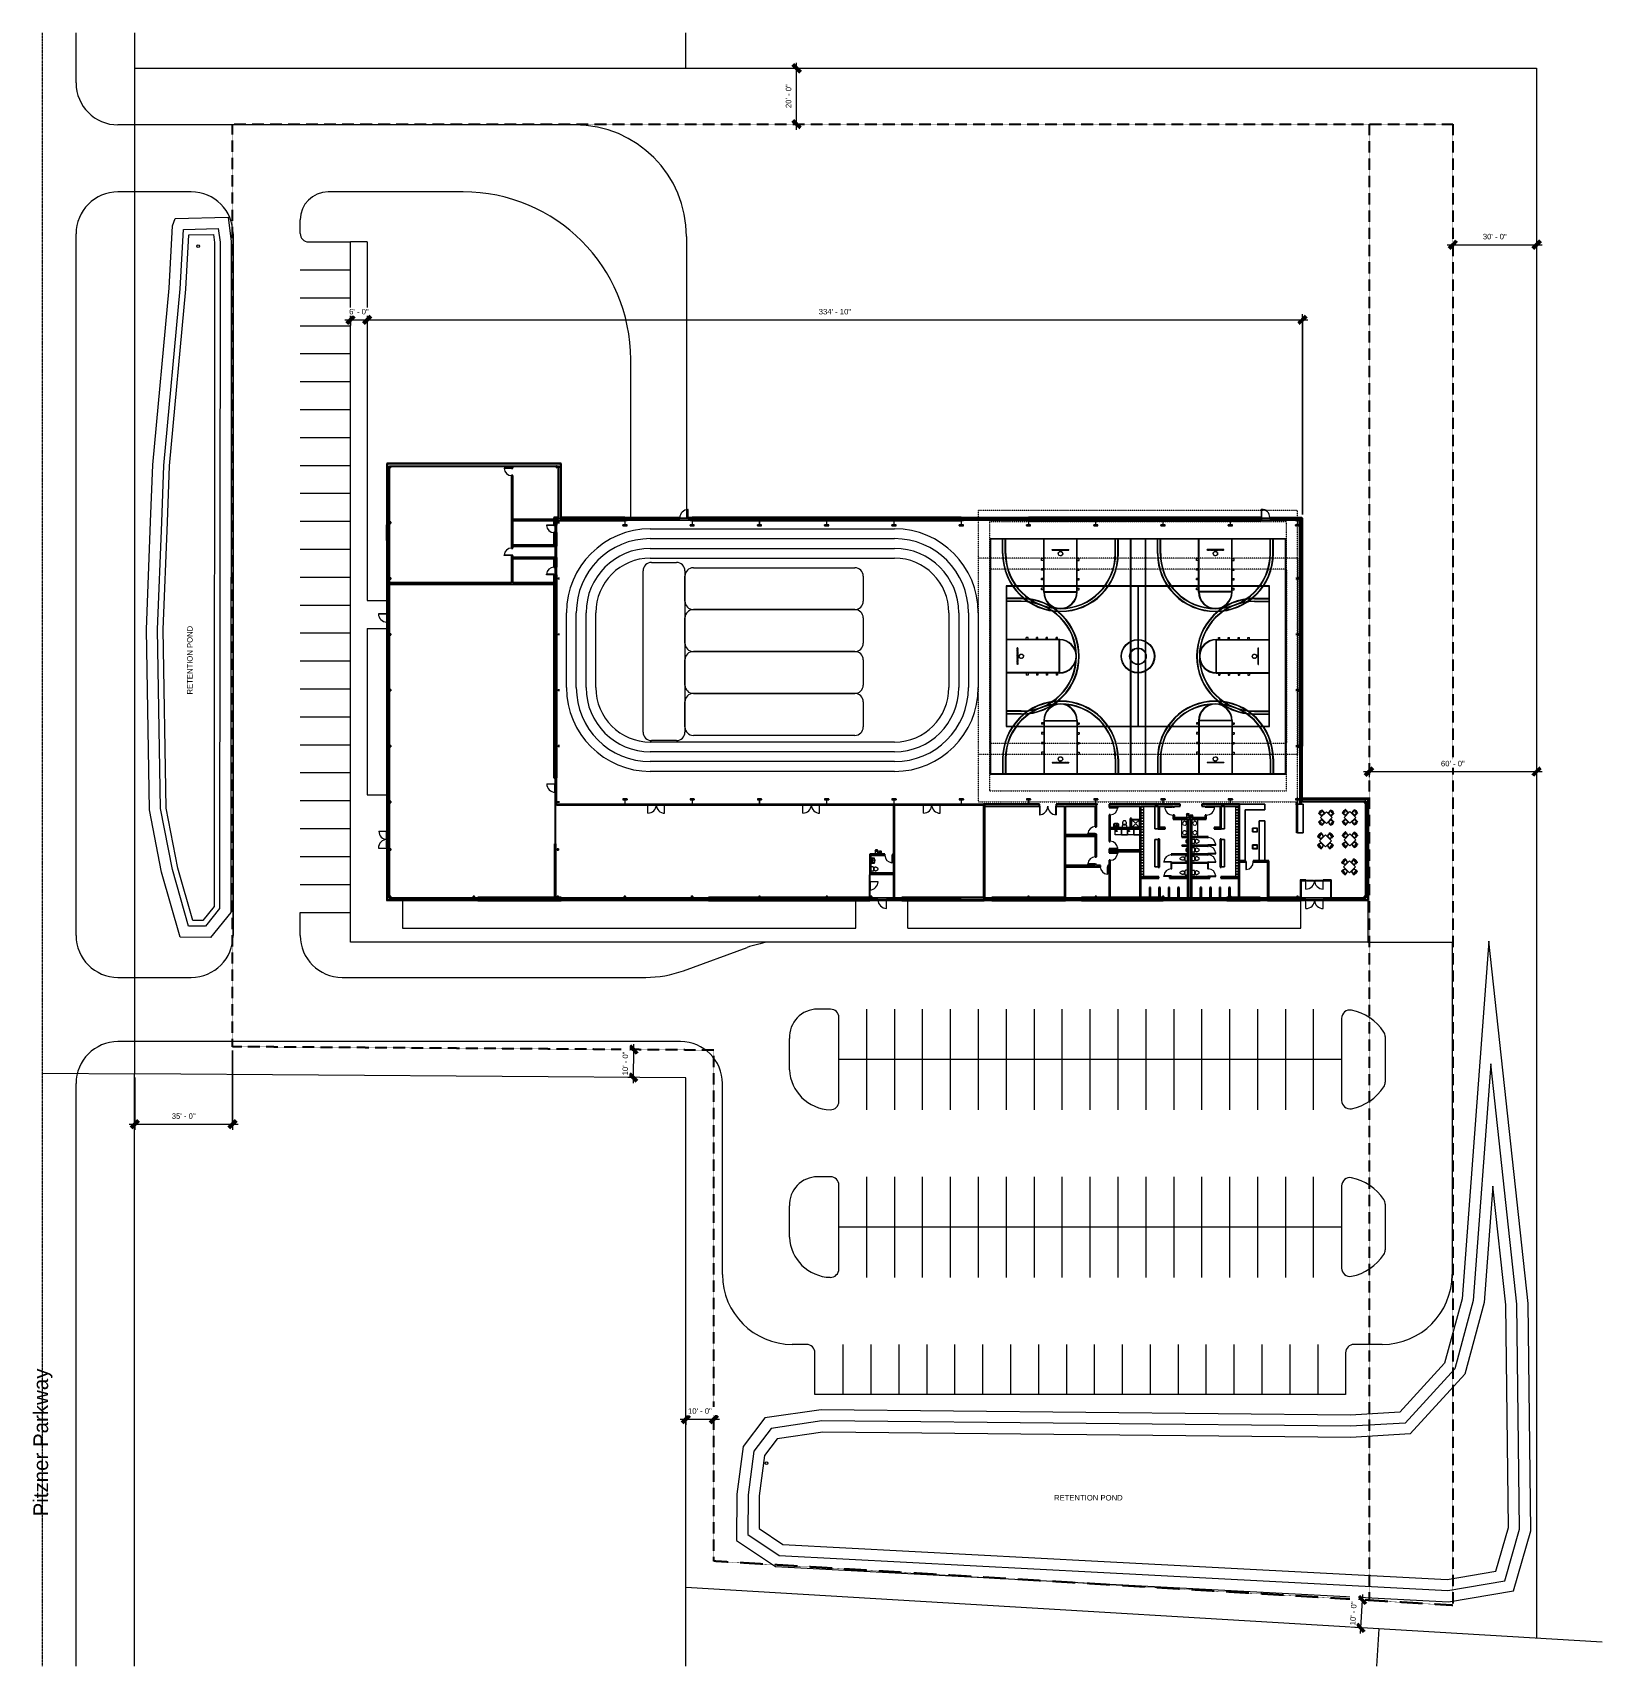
# Model space of a CAD drawing. Header units: inches. Extents: x 20541 to 27285, y -26063 to -19045.
import ezdxf

# ---------------------------------------------------------------- set-up
doc = ezdxf.new("R2010")
doc.units = ezdxf.units.IN
doc.header["$MEASUREMENT"] = 0
for name, pattern in [('Dash', [0.25, 0.125, -0.125]), ('Dash 1_16_', [0.125, 0.0625, -0.0625]), ('Dash dot dot', [0.8125, 0.25, -0.1875, 0, -0.1875, 0, -0.1875]), ('Hidden', [0.28125, 0.1875, -0.09375]), ('IMPORT-CENTER2 _2_', [6.328125, 4.21875, -0.703125, 0.703125, -0.703125])]:
    doc.linetypes.add(name, pattern=pattern)
for name, color, linetype, lineweight in [('A-ANNO-DIMS', 211, 'Continuous', 9), ('A-ANNO-DIMS-256', 211, 'Continuous', 9), ('A-DETL', 90, 'Continuous', 9), ('A-DOOR', 31, 'Continuous', 9), ('A-DOOR-GLAZ', 31, 'Continuous', 15), ('A-FLOR-CLRS', 90, 'Dash 1_16_', 9), ('A-FLOR-OTLN', 90, 'Continuous', 9), ('A-GLAZ-CURT', 52, 'Continuous', 9), ('A-GLAZ-CWMG', 51, 'Continuous', 9), ('A-PROP-SBCK', 71, 'Hidden', 25), ('A-WALL', 113, 'Continuous', 9), ('A-WALL-PATT', 111, 'Continuous', 25), ('BMP', 80, 'Continuous', 9), ('C-TOPO', 7, 'Continuous', 9), ('Conc', 7, 'Continuous', 9), ('EOP-EX', 125, 'Continuous', 9), ('EOP-PR', 4, 'Continuous', 9), ('G-ANNO-TEXT', 231, 'Continuous', 9), ('I-FURN', 30, 'Continuous', 9), ('I-WALL', 2, 'Continuous', 9), ('L-SITE-WALL', 31, 'Continuous', 9), ('P-SANR-FIXT', 6, 'Continuous', 9), ('PAINT', 190, 'Continuous', 9), ('PROP', 3, 'Continuous', 9), ('Q-CASE', 31, 'Continuous', 9), ('Q-SPCQ', 91, 'Continuous', 9), ('Q-SPCQ-HDLN', 91, 'Dash', 9), ('S-BEAM', 12, 'Continuous', 9), ('S-COLS', 52, 'Continuous', 9)]:
    doc.layers.add(name, color=color, linetype=linetype, lineweight=lineweight)
doc.styles.add('Arial', font='arial.ttf', dxfattribs={"height": 62.946108})
doc.styles.add('Arial_1', font='arial.ttf', dxfattribs={"height": 23.60479})
doc.dimstyles.new('Linear_-_3_32__Arial', dxfattribs={"dimscale": 12, "dimtxt": 24, "dimasz": 2.666667, "dimexe": 2, "dimexo": 1.333333, "dimgap": 1.333333, "dimtad": 1, "dimdec": 0, "dimzin": 1, "dimdsep": 46, "dimlunit": 4, "dimtxsty": 'Arial_1', "dimblk1": 'OBLIQUE', "dimblk2": 'OBLIQUE', "dimsah": 1, "dimcen": 0.09, "dimdle": 2, "dimazin": 0, "dimtfac": 1, "dimtdec": 4, "dimtix": 1, "dimtmove": 0, "dimatfit": 3, "dimfxl": 1, "dimtvp": 1, "dimtfill": 1, "dimfrac": 2, "dimtolj": 1, "dimtzin": 0, "dimarcsym": 2})
pattern_1 = [(45, (0, 0), (-25.342707, 25.342707), []), (45, (0, 38.4), (-25.342707, 25.342707), [])]
pattern_2 = [(0, (0, 0), (0, 32), []), (90, (0, 0), (-32, 2e-15), [])]

msp = doc.modelspace()

# ---------------------------------------------------------------- texts
at = {"layer": 'G-ANNO-TEXT', "color": 7, "insert": (21204.3, -21888.3), "char_height": 23.605, "width": 350.496, "attachment_point": 1, "rotation": 90, "line_spacing_factor": 0.938532, "style": 'Arial_1', "bg_fill": 3, "box_fill_scale": 1.25, "bg_fill_color": 0, "bg_fill_transparency": 0}
msp.add_mtext('RETENTION POND', dxfattribs=at)
at = {"layer": 'G-ANNO-TEXT', "color": 7, "insert": (20543.9, -25419), "char_height": 62.946, "width": 751.104, "attachment_point": 1, "rotation": 90, "line_spacing_factor": 0.938532, "style": 'Arial'}
msp.add_mtext('Pitzner Parkway\\P', dxfattribs=at)
at = {"layer": 'G-ANNO-TEXT', "color": 7, "insert": (24928.9, -25327), "char_height": 23.605, "width": 350.496, "attachment_point": 1, "line_spacing_factor": 0.938532, "style": 'Arial_1', "bg_fill": 3, "box_fill_scale": 1.25, "bg_fill_color": 0, "bg_fill_transparency": 0}
msp.add_mtext('RETENTION POND', dxfattribs=at)

# ---------------------------------------------------------------- blocks, each defined once
blk = doc.blocks.new('HSS-Hollow Structural Section-Column - HSS6X6X1_4-556719-Site Plan - Phase 1')
at = {"layer": 'S-COLS', "lineweight": 15}
for p, q in [((-3, 2.534), (-3, -2.534)), ((-2.767, -2.534), (-2.767, 2.534)), ((2.534, 3), (-2.534, 3)), ((-2.534, 2.767), (2.534, 2.767)), ((2.767, 2.534), (2.767, -2.534)), ((3, -2.534), (3, 2.534)), ((2.534, -2.767), (-2.534, -2.767)), ((-2.534, -3), (2.534, -3))]:
    blk.add_line(p, q, dxfattribs=at)
for centre, radius, start, end in [((-2.534, 2.534), 0.466, 90, 180), ((-2.534, 2.534), 0.233, 90, 180), ((2.534, 2.534), 0.466, 360, 90), ((2.534, 2.534), 0.233, 0, 90), ((-2.534, -2.534), 0.466, 180, 270), ((-2.534, -2.534), 0.233, 180, 270), ((2.534, -2.534), 0.466, 270, 360), ((2.534, -2.534), 0.233, 270, 360)]:
    blk.add_arc(centre, radius, start, end, dxfattribs=at)
blk = doc.blocks.new('HSS-Hollow Structural Section-Column - HSS6X6X1_4-V1-Site Plan - Phase 1')
at = {"layer": 'S-COLS'}
h = blk.add_hatch(dxfattribs=at)
h.set_pattern_fill('FP_2', color=256, style=0, pattern_type=2)
h.set_pattern_definition([(225, (23374.39, -22758.053), (25.342707, -25.342707), []), (225, (23374.39, -22796.453), (25.342707, -25.342707), [])])
edge = h.paths.add_edge_path(flags=0)
edge.add_line((2.534, 2.767), (-2.534, 2.767))
edge.add_arc((-2.534, 2.534), 0.233, 90, 180)
edge.add_line((-2.767, 2.534), (-2.767, -2.534))
edge.add_arc((-2.534, -2.534), 0.233, 180, 270)
edge.add_line((-2.534, -2.767), (2.534, -2.767))
edge.add_arc((2.534, -2.534), 0.233, 270, 360)
edge.add_line((2.767, -2.534), (2.767, 2.534))
edge.add_arc((2.534, 2.534), 0.233, 0, 90)
edge = h.paths.add_edge_path(flags=0)
edge.add_arc((2.534, 2.534), 0.466, 0, 90, ccw=False)
edge.add_line((3, 2.534), (3, -2.534))
edge.add_arc((2.534, -2.534), 0.466, 270, 360, ccw=False)
edge.add_line((2.534, -3), (-2.534, -3))
edge.add_arc((-2.534, -2.534), 0.466, 180, 270, ccw=False)
edge.add_line((-3, -2.534), (-3, 2.534))
edge.add_arc((-2.534, 2.534), 0.466, 90, 180, ccw=False)
edge.add_line((-2.534, 3), (2.534, 3))
at = {"layer": 'S-COLS', "lineweight": 15}
for p, q in [((-3, 2.534), (-3, -2.534)), ((-2.767, -2.534), (-2.767, 2.534)), ((2.534, 3), (-2.534, 3)), ((-2.534, 2.767), (2.534, 2.767)), ((2.767, 2.534), (2.767, -2.534)), ((3, -2.534), (3, 2.534)), ((2.534, -2.767), (-2.534, -2.767)), ((-2.534, -3), (2.534, -3))]:
    blk.add_line(p, q, dxfattribs=at)
for centre, radius, start, end in [((-2.534, 2.534), 0.466, 90, 180), ((-2.534, 2.534), 0.233, 90, 180), ((2.534, 2.534), 0.466, 360, 90), ((2.534, 2.534), 0.233, 0, 90), ((-2.534, -2.534), 0.466, 180, 270), ((-2.534, -2.534), 0.233, 180, 270), ((2.534, -2.534), 0.466, 270, 360), ((2.534, -2.534), 0.233, 270, 360)]:
    blk.add_arc(centre, radius, start, end, dxfattribs=at)
blk = doc.blocks.new('HSS-Hollow Structural Section-Column - HSS6X6X1_4-V2-Site Plan - Phase 1')
at = {"layer": 'S-COLS', "lineweight": 15}
for p, q in [((-3, 2.534), (-3, -2.534)), ((-2.767, -2.534), (-2.767, 2.534)), ((2.534, 3), (-2.534, 3)), ((-2.534, 2.767), (2.534, 2.767)), ((2.767, 2.534), (2.767, -2.534)), ((3, -2.534), (3, 2.534)), ((2.534, -2.767), (-2.534, -2.767)), ((-2.534, -3), (2.534, -3))]:
    blk.add_line(p, q, dxfattribs=at)
for centre, radius, start, end in [((-2.534, 2.534), 0.466, 90, 180), ((-2.534, 2.534), 0.233, 90, 180), ((2.534, 2.534), 0.466, 360, 90), ((2.534, 2.534), 0.233, 0, 90), ((-2.534, -2.534), 0.466, 180, 270), ((-2.534, -2.534), 0.233, 180, 270), ((2.534, -2.534), 0.466, 270, 360), ((2.534, -2.534), 0.233, 270, 360)]:
    blk.add_arc(centre, radius, start, end, dxfattribs=at)
blk = doc.blocks.new('HSS-Hollow Structural Section-Column - HSS6X6X1_4-V3-Site Plan - Phase 1')
at = {"layer": 'S-COLS', "lineweight": 15}
for p, q in [((-3, 2.534), (-3, -2.534)), ((-2.767, -2.534), (-2.767, 2.534)), ((2.534, 3), (-2.534, 3)), ((-2.534, 2.767), (2.534, 2.767)), ((2.767, 2.534), (2.767, -2.534)), ((3, -2.534), (3, 2.534)), ((2.534, -2.767), (-2.534, -2.767)), ((-2.534, -3), (2.534, -3))]:
    blk.add_line(p, q, dxfattribs=at)
for centre, radius, start, end in [((-2.534, 2.534), 0.466, 90, 180), ((-2.534, 2.534), 0.233, 90, 180), ((2.534, 2.534), 0.466, 360, 90), ((2.534, 2.534), 0.233, 0, 90), ((-2.534, -2.534), 0.466, 180, 270), ((-2.534, -2.534), 0.233, 180, 270), ((2.534, -2.534), 0.466, 270, 360), ((2.534, -2.534), 0.233, 270, 360)]:
    blk.add_arc(centre, radius, start, end, dxfattribs=at)
blk = doc.blocks.new('HSS-Hollow Structural Section-Column - HSS6X6X1_4-V4-Site Plan - Phase 1')
at = {"layer": 'S-COLS'}
h = blk.add_hatch(dxfattribs=at)
h.set_pattern_fill('FP_3', color=256, style=0, pattern_type=2)
h.set_pattern_definition([(225, (24241.39, -22758.053), (25.342707, -25.342707), []), (225, (24241.39, -22796.453), (25.342707, -25.342707), [])])
edge = h.paths.add_edge_path(flags=0)
edge.add_line((2.534, 2.767), (-2.534, 2.767))
edge.add_arc((-2.534, 2.534), 0.233, 90, 180)
edge.add_line((-2.767, 2.534), (-2.767, -2.534))
edge.add_arc((-2.534, -2.534), 0.233, 180, 270)
edge.add_line((-2.534, -2.767), (2.534, -2.767))
edge.add_arc((2.534, -2.534), 0.233, 270, 360)
edge.add_line((2.767, -2.534), (2.767, 2.534))
edge.add_arc((2.534, 2.534), 0.233, 0, 90)
edge = h.paths.add_edge_path(flags=0)
edge.add_arc((2.534, 2.534), 0.466, 0, 90, ccw=False)
edge.add_line((3, 2.534), (3, -2.534))
edge.add_arc((2.534, -2.534), 0.466, 270, 360, ccw=False)
edge.add_line((2.534, -3), (-2.534, -3))
edge.add_arc((-2.534, -2.534), 0.466, 180, 270, ccw=False)
edge.add_line((-3, -2.534), (-3, 2.534))
edge.add_arc((-2.534, 2.534), 0.466, 90, 180, ccw=False)
edge.add_line((-2.534, 3), (2.534, 3))
at = {"layer": 'S-COLS', "lineweight": 15}
for p, q in [((-3, 2.534), (-3, -2.534)), ((-2.767, -2.534), (-2.767, 2.534)), ((2.534, 3), (-2.534, 3)), ((-2.534, 2.767), (2.534, 2.767)), ((2.767, 2.534), (2.767, -2.534)), ((3, -2.534), (3, 2.534)), ((2.534, -2.767), (-2.534, -2.767)), ((-2.534, -3), (2.534, -3))]:
    blk.add_line(p, q, dxfattribs=at)
for centre, radius, start, end in [((-2.534, 2.534), 0.466, 90, 180), ((-2.534, 2.534), 0.233, 90, 180), ((2.534, 2.534), 0.466, 360, 90), ((2.534, 2.534), 0.233, 0, 90), ((-2.534, -2.534), 0.466, 180, 270), ((-2.534, -2.534), 0.233, 180, 270), ((2.534, -2.534), 0.466, 270, 360), ((2.534, -2.534), 0.233, 270, 360)]:
    blk.add_arc(centre, radius, start, end, dxfattribs=at)
blk = doc.blocks.new('HSS-Hollow Structural Section-Column - HSS6X6X1_4-V5-Site Plan - Phase 1')
at = {"layer": 'S-COLS', "lineweight": 15}
for p, q in [((-3, 2.534), (-3, -2.534)), ((-2.767, -2.534), (-2.767, 2.534)), ((2.534, 3), (-2.534, 3)), ((-2.534, 2.767), (2.534, 2.767)), ((2.767, 2.534), (2.767, -2.534)), ((3, -2.534), (3, 2.534)), ((2.534, -2.767), (-2.534, -2.767)), ((-2.534, -3), (2.534, -3))]:
    blk.add_line(p, q, dxfattribs=at)
for centre, radius, start, end in [((-2.534, 2.534), 0.466, 90, 180), ((-2.534, 2.534), 0.233, 90, 180), ((2.534, 2.534), 0.466, 360, 90), ((2.534, 2.534), 0.233, 0, 90), ((-2.534, -2.534), 0.466, 180, 270), ((-2.534, -2.534), 0.233, 180, 270), ((2.534, -2.534), 0.466, 270, 360), ((2.534, -2.534), 0.233, 270, 360)]:
    blk.add_arc(centre, radius, start, end, dxfattribs=at)
blk = doc.blocks.new('HSS-Hollow Structural Section-Column - HSS6X6X1_4-V6-Site Plan - Phase 1')
at = {"layer": 'S-COLS', "lineweight": 15}
for p, q in [((-3, 2.534), (-3, -2.534)), ((-2.767, -2.534), (-2.767, 2.534)), ((2.534, 3), (-2.534, 3)), ((-2.534, 2.767), (2.534, 2.767)), ((2.767, 2.534), (2.767, -2.534)), ((3, -2.534), (3, 2.534)), ((2.534, -2.767), (-2.534, -2.767)), ((-2.534, -3), (2.534, -3))]:
    blk.add_line(p, q, dxfattribs=at)
for centre, radius, start, end in [((-2.534, 2.534), 0.466, 90, 180), ((-2.534, 2.534), 0.233, 90, 180), ((2.534, 2.534), 0.466, 360, 90), ((2.534, 2.534), 0.233, 0, 90), ((-2.534, -2.534), 0.466, 180, 270), ((-2.534, -2.534), 0.233, 180, 270), ((2.534, -2.534), 0.466, 270, 360), ((2.534, -2.534), 0.233, 270, 360)]:
    blk.add_arc(centre, radius, start, end, dxfattribs=at)
blk = doc.blocks.new('HSS-Hollow Structural Section-Column - HSS6X6X1_4-V7-Site Plan - Phase 1')
at = {"layer": 'S-COLS'}
h = blk.add_hatch(dxfattribs=at)
h.set_pattern_fill('FP_4', color=256, style=0, pattern_type=2)
h.set_pattern_definition([(225, (25397.39, -22758.053), (25.342707, -25.342707), []), (225, (25397.39, -22796.453), (25.342707, -25.342707), [])])
edge = h.paths.add_edge_path(flags=0)
edge.add_line((2.534, 2.767), (-2.534, 2.767))
edge.add_arc((-2.534, 2.534), 0.233, 90, 180)
edge.add_line((-2.767, 2.534), (-2.767, -2.534))
edge.add_arc((-2.534, -2.534), 0.233, 180, 270)
edge.add_line((-2.534, -2.767), (2.534, -2.767))
edge.add_arc((2.534, -2.534), 0.233, 270, 360)
edge.add_line((2.767, -2.534), (2.767, 2.534))
edge.add_arc((2.534, 2.534), 0.233, 0, 90)
edge = h.paths.add_edge_path(flags=0)
edge.add_arc((2.534, 2.534), 0.466, 0, 90, ccw=False)
edge.add_line((3, 2.534), (3, -2.534))
edge.add_arc((2.534, -2.534), 0.466, 270, 360, ccw=False)
edge.add_line((2.534, -3), (-2.534, -3))
edge.add_arc((-2.534, -2.534), 0.466, 180, 270, ccw=False)
edge.add_line((-3, -2.534), (-3, 2.534))
edge.add_arc((-2.534, 2.534), 0.466, 90, 180, ccw=False)
edge.add_line((-2.534, 3), (2.534, 3))
at = {"layer": 'S-COLS', "lineweight": 15}
for p, q in [((-3, 2.534), (-3, -2.534)), ((-2.767, -2.534), (-2.767, 2.534)), ((2.534, 3), (-2.534, 3)), ((-2.534, 2.767), (2.534, 2.767)), ((2.767, 2.534), (2.767, -2.534)), ((3, -2.534), (3, 2.534)), ((2.534, -2.767), (-2.534, -2.767)), ((-2.534, -3), (2.534, -3))]:
    blk.add_line(p, q, dxfattribs=at)
for centre, radius, start, end in [((-2.534, 2.534), 0.466, 90, 180), ((-2.534, 2.534), 0.233, 90, 180), ((2.534, 2.534), 0.466, 360, 90), ((2.534, 2.534), 0.233, 0, 90), ((-2.534, -2.534), 0.466, 180, 270), ((-2.534, -2.534), 0.233, 180, 270), ((2.534, -2.534), 0.466, 270, 360), ((2.534, -2.534), 0.233, 270, 360)]:
    blk.add_arc(centre, radius, start, end, dxfattribs=at)
blk = doc.blocks.new('HSS-Hollow Structural Section-Column - HSS6X6X1_4-V8-Site Plan - Phase 1')
at = {"layer": 'S-COLS', "lineweight": 15}
for p, q in [((-3, 2.534), (-3, -2.534)), ((-2.767, -2.534), (-2.767, 2.534)), ((2.534, 3), (-2.534, 3)), ((-2.534, 2.767), (2.534, 2.767)), ((2.767, 2.534), (2.767, -2.534)), ((3, -2.534), (3, 2.534)), ((2.534, -2.767), (-2.534, -2.767)), ((-2.534, -3), (2.534, -3))]:
    blk.add_line(p, q, dxfattribs=at)
for centre, radius, start, end in [((-2.534, 2.534), 0.466, 90, 180), ((-2.534, 2.534), 0.233, 90, 180), ((2.534, 2.534), 0.466, 360, 90), ((2.534, 2.534), 0.233, 0, 90), ((-2.534, -2.534), 0.466, 180, 270), ((-2.534, -2.534), 0.233, 180, 270), ((2.534, -2.534), 0.466, 270, 360), ((2.534, -2.534), 0.233, 270, 360)]:
    blk.add_arc(centre, radius, start, end, dxfattribs=at)
blk = doc.blocks.new('HSS-Hollow Structural Section-Column - HSS6X6X1_4-V9-Site Plan - Phase 1')
at = {"layer": 'S-COLS', "lineweight": 15}
for p, q in [((-3, 2.534), (-3, -2.534)), ((-2.767, -2.534), (-2.767, 2.534)), ((2.534, 3), (-2.534, 3)), ((-2.534, 2.767), (2.534, 2.767)), ((2.767, 2.534), (2.767, -2.534)), ((3, -2.534), (3, 2.534)), ((2.534, -2.767), (-2.534, -2.767)), ((-2.534, -3), (2.534, -3))]:
    blk.add_line(p, q, dxfattribs=at)
for centre, radius, start, end in [((-2.534, 2.534), 0.466, 90, 180), ((-2.534, 2.534), 0.233, 90, 180), ((2.534, 2.534), 0.466, 360, 90), ((2.534, 2.534), 0.233, 0, 90), ((-2.534, -2.534), 0.466, 180, 270), ((-2.534, -2.534), 0.233, 180, 270), ((2.534, -2.534), 0.466, 270, 360), ((2.534, -2.534), 0.233, 270, 360)]:
    blk.add_arc(centre, radius, start, end, dxfattribs=at)
blk = doc.blocks.new('HSS-Hollow Structural Section-Column - HSS6X6X1_4-V10-Site Plan - Phase 1')
at = {"layer": 'S-COLS', "lineweight": 15}
for p, q in [((-3, 2.534), (-3, -2.534)), ((-2.767, -2.534), (-2.767, 2.534)), ((2.534, 3), (-2.534, 3)), ((-2.534, 2.767), (2.534, 2.767)), ((2.767, 2.534), (2.767, -2.534)), ((3, -2.534), (3, 2.534)), ((2.534, -2.767), (-2.534, -2.767)), ((-2.534, -3), (2.534, -3))]:
    blk.add_line(p, q, dxfattribs=at)
for centre, radius, start, end in [((-2.534, 2.534), 0.466, 90, 180), ((-2.534, 2.534), 0.233, 90, 180), ((2.534, 2.534), 0.466, 360, 90), ((2.534, 2.534), 0.233, 0, 90), ((-2.534, -2.534), 0.466, 180, 270), ((-2.534, -2.534), 0.233, 180, 270), ((2.534, -2.534), 0.466, 270, 360), ((2.534, -2.534), 0.233, 270, 360)]:
    blk.add_arc(centre, radius, start, end, dxfattribs=at)
blk = doc.blocks.new('HSS-Hollow Structural Section-Column - HSS6X6X1_4-V11-Site Plan - Phase 1')
at = {"layer": 'S-COLS'}
h = blk.add_hatch(dxfattribs=at)
h.set_pattern_fill('FP_5', color=256, style=0, pattern_type=2)
h.set_pattern_definition([(225, (26264.39, -22758.053), (25.342707, -25.342707), []), (225, (26264.39, -22796.453), (25.342707, -25.342707), [])])
edge = h.paths.add_edge_path(flags=0)
edge.add_line((2.534, 2.767), (-2.534, 2.767))
edge.add_arc((-2.534, 2.534), 0.233, 90, 180)
edge.add_line((-2.767, 2.534), (-2.767, -2.534))
edge.add_arc((-2.534, -2.534), 0.233, 180, 270)
edge.add_line((-2.534, -2.767), (2.534, -2.767))
edge.add_arc((2.534, -2.534), 0.233, 270, 360)
edge.add_line((2.767, -2.534), (2.767, 2.534))
edge.add_arc((2.534, 2.534), 0.233, 0, 90)
edge = h.paths.add_edge_path(flags=0)
edge.add_arc((2.534, 2.534), 0.466, 0, 90, ccw=False)
edge.add_line((3, 2.534), (3, -2.534))
edge.add_arc((2.534, -2.534), 0.466, 270, 360, ccw=False)
edge.add_line((2.534, -3), (-2.534, -3))
edge.add_arc((-2.534, -2.534), 0.466, 180, 270, ccw=False)
edge.add_line((-3, -2.534), (-3, 2.534))
edge.add_arc((-2.534, 2.534), 0.466, 90, 180, ccw=False)
edge.add_line((-2.534, 3), (2.534, 3))
at = {"layer": 'S-COLS', "lineweight": 15}
for p, q in [((-3, 2.534), (-3, -2.534)), ((-2.767, -2.534), (-2.767, 2.534)), ((2.534, 3), (-2.534, 3)), ((-2.534, 2.767), (2.534, 2.767)), ((2.767, 2.534), (2.767, -2.534)), ((3, -2.534), (3, 2.534)), ((2.534, -2.767), (-2.534, -2.767)), ((-2.534, -3), (2.534, -3))]:
    blk.add_line(p, q, dxfattribs=at)
for centre, radius, start, end in [((-2.534, 2.534), 0.466, 90, 180), ((-2.534, 2.534), 0.233, 90, 180), ((2.534, 2.534), 0.466, 360, 90), ((2.534, 2.534), 0.233, 0, 90), ((-2.534, -2.534), 0.466, 180, 270), ((-2.534, -2.534), 0.233, 180, 270), ((2.534, -2.534), 0.466, 270, 360), ((2.534, -2.534), 0.233, 270, 360)]:
    blk.add_arc(centre, radius, start, end, dxfattribs=at)
blk = doc.blocks.new('Girt_C - 8_D-730846-Site Plan - Phase 1')
at = {"layer": 'S-BEAM'}
for points in [[(24526.4, -22761.2), (22074.5, -22761.2), (22074.5, -22761.1), (24526.4, -22761.1)], [(24526.4, -22768.9), (22074.5, -22768.9), (22074.5, -22761.2), (24526.4, -22761.2)], [(24526.4, -22761.2), (22074.5, -22761.2), (22074.5, -22761.2), (24526.4, -22761.2)], [(24526.4, -22761.7), (22074.5, -22761.7), (22074.5, -22761.2), (24526.4, -22761.2)], [(24526.4, -22768.9), (22074.5, -22768.9), (22074.5, -22768.4), (24526.4, -22768.4)], [(24526.4, -22769.1), (22074.5, -22769.1), (22074.5, -22768.9), (24526.4, -22768.9)], [(24526.4, -22768.9), (22074.5, -22768.9), (22074.5, -22768.9), (24526.4, -22768.9)]]:
    blk.add_hatch(color=256, dxfattribs=at).paths.add_polyline_path(points, flags=0)
for p, q in [((24526.4, -22761.1), (22074.5, -22761.1)), ((22074.5, -22761.2), (22074.5, -22761.1)), ((22074.5, -22761.1), (22074.5, -22761.1)), ((22074.5, -22761.7), (22074.5, -22761.2)), ((22074.5, -22761.2), (22074.5, -22761.2)), ((22074.5, -22761.2), (22074.5, -22761.2)), ((22074.5, -22768.9), (22074.5, -22761.2)), ((22074.5, -22761.2), (24526.4, -22761.2)), ((22074.5, -22761.2), (24526.4, -22761.2)), ((22074.5, -22761.6), (24526.4, -22761.6)), ((22074.5, -22761.7), (24526.4, -22761.7)), ((22074.5, -22768.9), (22074.5, -22768.4)), ((22074.5, -22768.4), (24526.4, -22768.4)), ((22074.5, -22768.5), (24526.4, -22768.5)), ((22074.5, -22768.9), (22074.5, -22768.9)), ((22074.5, -22768.9), (22074.5, -22768.9)), ((22074.5, -22769.1), (22074.5, -22768.9)), ((22074.5, -22768.9), (24526.4, -22768.9)), ((22074.5, -22768.9), (24526.4, -22768.9)), ((22074.5, -22769.1), (24526.4, -22769.1)), ((22074.5, -22769.1), (22074.5, -22769.1)), ((24526.4, -22761.1), (24526.4, -22761.1)), ((24526.4, -22761.1), (24526.4, -22761.2)), ((24526.4, -22761.2), (24526.4, -22768.9)), ((24526.4, -22761.2), (24526.4, -22761.2)), ((24526.4, -22761.2), (24526.4, -22761.2)), ((24526.4, -22761.2), (24526.4, -22761.7)), ((24526.4, -22768.4), (24526.4, -22768.9)), ((24526.4, -22768.9), (24526.4, -22769.1)), ((24526.4, -22768.9), (24526.4, -22768.9)), ((24526.4, -22768.9), (24526.4, -22768.9)), ((24526.4, -22769.1), (24526.4, -22769.1))]:
    blk.add_line(p, q, dxfattribs=at)
blk = doc.blocks.new('Girt_C - 8_D-707913-Site Plan - Phase 1')
at = {"layer": 'S-BEAM'}
for points in [[(26267.6, -22759.9), (26267.4, -22759.9), (26267.4, -22348.2), (26267.6, -22348.2)], [(26267.5, -22759.9), (26267.6, -22759.9), (26267.6, -22348.2), (26267.5, -22348.2)], [(26268, -22759.9), (26267.5, -22759.9), (26267.5, -22348.2), (26268, -22348.2)], [(26275.2, -22759.9), (26267.6, -22759.9), (26267.6, -22348.2), (26275.2, -22348.2)], [(26275.3, -22759.9), (26274.7, -22759.9), (26274.7, -22348.2), (26275.3, -22348.2)], [(26275.4, -22759.9), (26275.2, -22759.9), (26275.2, -22348.2), (26275.4, -22348.2)], [(26275.2, -22759.9), (26275.3, -22759.9), (26275.3, -22348.2), (26275.2, -22348.2)]]:
    blk.add_hatch(color=256, dxfattribs=at).paths.add_polyline_path(points, flags=0)
for p, q in [((26267.4, -22348.2), (26267.4, -22759.9)), ((26267.4, -22348.2), (26267.4, -22348.2)), ((26267.4, -22348.2), (26267.6, -22348.2)), ((26267.6, -22348.2), (26267.5, -22348.2)), ((26267.5, -22348.2), (26267.5, -22348.2)), ((26267.5, -22348.2), (26268, -22348.2)), ((26267.5, -22759.9), (26267.5, -22348.2)), ((26267.5, -22759.9), (26267.5, -22348.2)), ((26267.6, -22348.2), (26275.2, -22348.2)), ((26268, -22759.9), (26268, -22348.2)), ((26268, -22759.9), (26268, -22348.2)), ((26274.7, -22348.2), (26275.3, -22348.2)), ((26274.7, -22759.9), (26274.7, -22348.2)), ((26274.8, -22759.9), (26274.8, -22348.2)), ((26275.2, -22348.2), (26275.4, -22348.2)), ((26275.3, -22348.2), (26275.2, -22348.2)), ((26275.3, -22348.2), (26275.3, -22348.2)), ((26275.3, -22759.9), (26275.3, -22348.2)), ((26275.3, -22759.9), (26275.3, -22348.2)), ((26275.4, -22759.9), (26275.4, -22348.2)), ((26275.4, -22348.2), (26275.4, -22348.2)), ((26267.6, -22759.9), (26267.4, -22759.9)), ((26267.4, -22759.9), (26267.4, -22759.9)), ((26268, -22759.9), (26267.5, -22759.9)), ((26267.5, -22759.9), (26267.5, -22759.9)), ((26267.5, -22759.9), (26267.6, -22759.9)), ((26275.2, -22759.9), (26267.6, -22759.9)), ((26275.3, -22759.9), (26274.7, -22759.9)), ((26275.2, -22759.9), (26275.3, -22759.9)), ((26275.4, -22759.9), (26275.2, -22759.9)), ((26275.3, -22759.9), (26275.3, -22759.9)), ((26275.4, -22759.9), (26275.4, -22759.9))]:
    blk.add_line(p, q, dxfattribs=at)
blk = doc.blocks.new('Casework 1 - Casework 1-456223-Site Plan - Phase 1')
at = {"layer": 'Q-CASE'}
for p, q in [((25834.4, -22347.6), (25726.4, -22347.6)), ((25726.4, -22347.6), (25726.4, -22590.7)), ((25726.4, -22590.7), (25726.4, -22347.6)), ((25726.4, -22347.6), (25834.4, -22347.6)), ((25726.4, -22347.6), (25726.4, -22347.6)), ((25750.4, -22590.7), (25750.4, -22371.6)), ((25750.4, -22371.6), (25834.4, -22371.6)), ((25834.4, -22371.6), (25750.4, -22371.6)), ((25750.4, -22371.6), (25750.4, -22590.7)), ((25750.4, -22371.6), (25750.4, -22371.6)), ((25834.4, -22371.6), (25834.4, -22347.6)), ((25834.4, -22347.6), (25834.4, -22371.6)), ((25834.4, -22347.6), (25834.4, -22347.6)), ((25834.4, -22371.6), (25834.4, -22371.6)), ((25834.4, -22419.6), (25810.4, -22419.6)), ((25810.4, -22419.6), (25810.4, -22590.7)), ((25810.4, -22590.7), (25810.4, -22419.6)), ((25810.4, -22419.6), (25834.4, -22419.6)), ((25810.4, -22419.6), (25810.4, -22419.6)), ((25834.4, -22590.7), (25834.4, -22419.6)), ((25834.4, -22419.6), (25834.4, -22590.7)), ((25834.4, -22419.6), (25834.4, -22419.6)), ((25726.4, -22590.7), (25750.4, -22590.7)), ((25750.4, -22590.7), (25726.4, -22590.7)), ((25726.4, -22590.7), (25726.4, -22590.7)), ((25750.4, -22590.7), (25750.4, -22590.7)), ((25810.4, -22590.7), (25834.4, -22590.7)), ((25834.4, -22590.7), (25810.4, -22590.7)), ((25810.4, -22590.7), (25810.4, -22590.7)), ((25834.4, -22590.7), (25834.4, -22590.7))]:
    blk.add_line(p, q, dxfattribs=at)
blk = doc.blocks.new('Falcon 7700 Series Pedestal Base - 36_ Square Top x 30_ - Wheelchair Height-460525-Site Plan - Phase 1')
at = {"layer": 'I-FURN'}
for p, q in [((18, 18), (-18, 18)), ((-18, 18), (-18, -18)), ((18, -18), (18, 18)), ((-18, -18), (18, -18))]:
    blk.add_line(p, q, dxfattribs=at)
blk = doc.blocks.new('HermanMiller_Collection_Air-Chair_SideChair_Arms - Arms-457867-Site Plan - Phase 1')
at = {"layer": 'I-FURN'}
for p, q in [((-3.6, 10), (-8.5, 10.5)), ((-8.5, 9.5), (-5.5, 9.2)), ((-3.6, 1.3), (-3.6, -1.3)), ((-3.3, 9), (-0.6, 8.8)), ((-2.4, -1.3), (-2.4, 1.3)), ((2, 10.2), (-0.7, 10.5)), ((-0.3, 8.3), (-0.6, 8.8)), ((-0.6, 8.8), (0.4, 8.7)), ((8.8, 8.8), (-0.3, 8.3)), ((0.8, 8.8), (2.2, 9.2)), ((6.4, 7.6), (7.6, 7.6)), ((8.7, 6.4), (8.7, -6.4)), ((9.3, 9.3), (8.8, 8.8)), ((9.2, 7.9), (10, 8.6)), ((9.5, -6.7), (9.5, 6.7)), ((-5.5, -9.2), (-8.5, -9.5)), ((-8.5, -10.5), (-3.6, -10)), ((-3.3, -9), (-0.6, -8.8)), ((-0.7, -10.5), (2, -10.2)), ((-0.6, -8.8), (-0.3, -8.3)), ((0.4, -8.7), (-0.6, -8.8)), ((-0.3, -8.3), (8.8, -8.8)), ((2.2, -9.2), (0.8, -8.8)), ((6.4, -7.6), (7.6, -7.6)), ((8.8, -8.8), (9.3, -9.3)), ((10, -8.6), (9.2, -7.9))]:
    blk.add_line(p, q, dxfattribs=at)
for centre, radius, start, end in [((9.9, 0), 19.8, 163.47875, 196.52125), ((-8.5, 10), 0.5, 90, 270), ((-1.5, 1.7), 8.5, 117.78509, 152.21491), ((9.9, 0), 18.8, 163.78547, 196.21453), ((-0.7, 0.8), 8.69, 90.78928, 148.92022), ((-7.7, 5.4), 2.08, 305.4968, 328.6439), ((-0.2, 0.8), 6.63, 124.50042, 148.6439), ((-2.5, 5), 5.17, 102.20965, 125.54804), ((-0.9, 1.7), 5.55, 95.46765, 123.46257), ((-1.3, 4.4), 6.06, 84.72014, 112.31104), ((-3, 1.3), 0.625, 360, 180), ((6.6, -76.7), 84.2, 90.09111, 95.46765), ((-0.5, -9.9), 19.3, 84.42218, 90.78928), ((0.4, 9.3), 0.53, 159.74052, 262.71978), ((0.4, 9.7), 0.924, 265.61152, 290.36387), ((1.8, 9.6), 0.521, 212.95553, 275.04447), ((2.1, 9.7), 0.499, 287, 91.30538), ((7.6, 6.5), 1.09, 353.24671, 90.09111), ((7.6, 6.8), 1.97, 356.10334, 34.65425), ((9.7, 9), 0.49, 315, 135), ((-1.5, -1.7), 8.5, 207.78509, 242.21491), ((-8.5, -10), 0.5, 90, 270), ((-0.7, -0.8), 8.69, 211.07978, 269.21072), ((-7.7, -5.4), 2.08, 31.3561, 54.5032), ((-0.2, -0.8), 6.63, 211.3561, 235.49958), ((-2.5, -5), 5.17, 234.45196, 257.79035), ((-0.9, -1.7), 5.55, 236.53743, 264.53235), ((-3, -1.3), 0.625, 180, 360), ((-1.3, -4.4), 6.06, 247.68896, 275.27986), ((6.6, 76.7), 84.2, 264.53235, 269.90889), ((-0.5, 9.9), 19.3, 269.21072, 275.57782), ((0.4, -9.3), 0.53, 97.28022, 200.25948), ((0.4, -9.7), 0.924, 69.63613, 94.38848), ((1.8, -9.6), 0.521, 84.95553, 147.04447), ((2.1, -9.7), 0.499, 268.69462, 73), ((7.6, -6.5), 1.09, 269.90889, 6.75329), ((7.6, -6.8), 1.97, 325.34575, 3.89666), ((9.7, -9), 0.49, 225, 45)]:
    blk.add_arc(centre, radius, start, end, dxfattribs=at)
for centre, major_axis, ratio, start_param, end_param in [((-7.5, 6.9), (0.03, 3.66), 0.320235, 2.34328, 2.536765), ((-7.9, 5.4), (-0.03, 1.79), 0.298783, 2.522217, 3.153947), ((-7.5, -6.9), (-0.03, 3.66), 0.320235, 0.604828, 0.798312), ((-7.9, -5.4), (0.03, 1.79), 0.298783, 6.270831, 6.902561)]:
    blk.add_ellipse(centre, major_axis=major_axis, ratio=ratio, start_param=start_param, end_param=end_param, dxfattribs=at)
for points in [[(-6.5, 3.7), (-6.5, 3.7), (-6.7, 3.6), (-6.9, 3.6), (-7.1, 3.6), (-7.4, 3.6), (-7.6, 3.6), (-7.8, 3.6)], [(-6.5, -3.7), (-6.5, -3.7), (-6.7, -3.6), (-6.9, -3.6), (-7.1, -3.6), (-7.4, -3.6), (-7.6, -3.6), (-7.8, -3.6)]]:
    blk.add_open_spline(points, degree=3, knots=[-1, -1, -1, -1, -0.75, -0.5, -0.375, -0.25, 0, 0, 0, 0], dxfattribs=at)
blk = doc.blocks.new('HermanMiller_Collection_Air-Chair_SideChair_Arms - Arms-460524-Site Plan - Phase 1')
at = {"layer": 'I-FURN'}
for p, q in [((-8.5, 10.5), (-3.6, 10)), ((-5.5, 9.2), (-8.5, 9.5)), ((-3.6, -1.3), (-3.6, 1.3)), ((-3.3, 9), (-0.6, 8.8)), ((-2.4, 1.3), (-2.4, -1.3)), ((-0.7, 10.5), (2, 10.2)), ((-0.6, 8.8), (-0.3, 8.3)), ((0.4, 8.7), (-0.6, 8.8)), ((-0.3, 8.3), (8.8, 8.8)), ((2.2, 9.2), (0.8, 8.8)), ((6.4, 7.6), (7.6, 7.6)), ((8.7, -6.4), (8.7, 6.4)), ((8.8, 8.8), (9.3, 9.3)), ((10, 8.6), (9.2, 7.9)), ((9.5, 6.7), (9.5, -6.7)), ((-8.5, -9.5), (-5.5, -9.2)), ((-3.6, -10), (-8.5, -10.5)), ((-3.3, -9), (-0.6, -8.8)), ((2, -10.2), (-0.7, -10.5)), ((-0.3, -8.3), (-0.6, -8.8)), ((-0.6, -8.8), (0.4, -8.7)), ((8.8, -8.8), (-0.3, -8.3)), ((0.8, -8.8), (2.2, -9.2)), ((6.4, -7.6), (7.6, -7.6)), ((9.3, -9.3), (8.8, -8.8)), ((9.2, -7.9), (10, -8.6))]:
    blk.add_line(p, q, dxfattribs=at)
for centre, radius, start, end in [((9.9, 0), 19.8, 163.47875, 196.52125), ((-8.5, 10), 0.5, 90, 270), ((-1.5, 1.7), 8.5, 117.78509, 152.21491), ((9.9, 0), 18.8, 163.78547, 196.21453), ((-0.7, 0.8), 8.69, 90.78928, 148.92022), ((-7.7, 5.4), 2.08, 305.4968, 328.6439), ((-0.2, 0.8), 6.63, 124.50042, 148.6439), ((-2.5, 5), 5.17, 102.20965, 125.54804), ((-0.9, 1.7), 5.55, 95.46765, 123.46257), ((-1.3, 4.4), 6.06, 84.72014, 112.31104), ((-3, 1.3), 0.625, 0, 180), ((6.6, -76.7), 84.2, 90.09111, 95.46765), ((-0.5, -9.9), 19.3, 84.42218, 90.78928), ((0.4, 9.3), 0.53, 159.74052, 262.71978), ((0.4, 9.7), 0.924, 265.61152, 290.36387), ((1.8, 9.6), 0.521, 212.95553, 275.04447), ((2.1, 9.7), 0.499, 287, 91.30538), ((7.6, 6.5), 1.09, 353.24671, 90.09111), ((7.6, 6.8), 1.97, 356.10334, 34.65425), ((9.7, 9), 0.49, 315, 135), ((-1.5, -1.7), 8.5, 207.78509, 242.21491), ((-8.5, -10), 0.5, 90, 270), ((-0.7, -0.8), 8.69, 211.07978, 269.21072), ((-7.7, -5.4), 2.08, 31.3561, 54.5032), ((-0.2, -0.8), 6.63, 211.3561, 235.49958), ((-2.5, -5), 5.17, 234.45196, 257.79035), ((-0.9, -1.7), 5.55, 236.53743, 264.53235), ((-3, -1.3), 0.625, 180, 0), ((-1.3, -4.4), 6.06, 247.68896, 275.27986), ((6.6, 76.7), 84.2, 264.53235, 269.90889), ((-0.5, 9.9), 19.3, 269.21072, 275.57782), ((0.4, -9.3), 0.53, 97.28022, 200.25948), ((0.4, -9.7), 0.924, 69.63613, 94.38848), ((1.8, -9.6), 0.521, 84.95553, 147.04447), ((2.1, -9.7), 0.499, 268.69462, 73), ((7.6, -6.5), 1.09, 269.90889, 6.75329), ((7.6, -6.8), 1.97, 325.34575, 3.89666), ((9.7, -9), 0.49, 225, 45)]:
    blk.add_arc(centre, radius, start, end, dxfattribs=at)
for centre, major_axis, ratio, start_param, end_param in [((-7.5, 6.9), (0.03, 3.66), 0.320235, 2.34328, 2.536765), ((-7.9, 5.4), (-0.03, 1.79), 0.298783, 2.522217, 3.153947), ((-7.5, -6.9), (-0.03, 3.66), 0.320235, 0.604828, 0.798312), ((-7.9, -5.4), (0.03, 1.79), 0.298783, 6.270831, 6.902561)]:
    blk.add_ellipse(centre, major_axis=major_axis, ratio=ratio, start_param=start_param, end_param=end_param, dxfattribs=at)
for points in [[(-6.5, 3.7), (-6.5, 3.7), (-6.7, 3.6), (-6.9, 3.6), (-7.1, 3.6), (-7.4, 3.6), (-7.6, 3.6), (-7.8, 3.6)], [(-6.5, -3.7), (-6.5, -3.7), (-6.7, -3.6), (-6.9, -3.6), (-7.1, -3.6), (-7.4, -3.6), (-7.6, -3.6), (-7.8, -3.6)]]:
    blk.add_open_spline(points, degree=3, knots=[-1, -1, -1, -1, -0.75, -0.5, -0.375, -0.25, 0, 0, 0, 0], dxfattribs=at)
blk = doc.blocks.new('Bar_Stool_6722_1_ - Bar_Stool_6722_1_-477960-Site Plan - Phase 1')
at = {"layer": 'I-FURN'}
for p, q in [((0, 19.2), (0, 21.1)), ((1, 21.1), (0, 21.1)), ((0, 21.1), (0, 20.1)), ((0, 20.1), (0, 18.2)), ((0, 20.1), (1, 20.1)), ((0, 19.7), (0, 19.7)), ((0, 19.7), (0, 1.3)), ((0, 1.4), (0, 19.7)), ((1, 19.7), (0, 19.7)), ((0, 19.7), (1, 19.7)), ((0, 17.7), (0, 19.2)), ((0, 18.2), (0, 17.7)), ((0, 1.8), (0, 17.7)), ((0, 17.7), (0, 0.9)), ((0, 2.2), (0, 3.6)), ((0, 3.6), (0, 0.7)), ((0, 3.6), (1, 3.6)), ((0, 0), (0, 2.2)), ((0, 2.2), (1, 2.2)), ((1, 1.8), (0, 1.8)), ((0, 1.8), (0, 1)), ((0, 1.3), (0, 1.4)), ((0, 1.4), (1, 1.4)), ((0, 1.3), (1, 1.3)), ((1, 1), (0, 1)), ((0, 1), (0, 0)), ((0, 0.9), (0, 0)), ((0, 0.9), (1, 0.9)), ((0, 0.7), (0, 0)), ((0, 0.7), (1, 0.7)), ((0, 0), (1, 0)), ((1, 21.1), (1, 19.2)), ((1, 20.1), (1, 21.1)), ((15.5, 20.1), (1, 20.1)), ((1, 20.1), (1, 20.1)), ((1, 20.1), (15.5, 20.1)), ((1, 20.1), (1, 19.2)), ((1, 20.1), (1, 19.2)), ((1, 18.2), (1, 20.1)), ((16, 20), (1, 20)), ((1, 17.6), (1, 19.9)), ((1, 19.9), (1, 19.1)), ((1, 19.7), (1, 1.4)), ((1, 1.3), (1, 19.7)), ((1, 19.7), (1, 19.7)), ((15.5, 19.2), (1, 19.2)), ((1, 19.2), (1, 19.2)), ((1, 19.2), (15.5, 19.2)), ((1, 19.2), (1, 17.7)), ((1, 19.1), (1, 18.1)), ((1, 19.1), (16, 19.1)), ((1, 17.7), (1, 18.2)), ((1, 18.1), (1, 18.1)), ((1, 18.1), (1, 17.8)), ((1, 18.1), (16, 18.1)), ((1, 18.1), (16, 18.1)), ((1, 17.8), (1, 1.8)), ((1, 17.8), (16, 17.8)), ((1, 0.9), (1, 17.7)), ((1, 17.7), (1, 1.8)), ((1, 2), (1, 17.6)), ((1, 0.7), (1, 3.6)), ((1, 3.6), (1, 2.2)), ((1, 2.2), (1, 0)), ((1, 1.7), (1, 2)), ((16, 2), (1, 2)), ((1, 1.9), (1, 1.7)), ((1, 1.2), (1, 1.9)), ((16, 1.9), (1, 1.9)), ((1, 1.8), (1, 1.7)), ((1, 1.8), (16, 1.8)), ((1, 1), (1, 1.8)), ((1, 1.7), (1, 0.8)), ((1, 1.7), (16, 1.7)), ((1, 1.7), (16, 1.7)), ((1, 1.4), (1, 1.3)), ((15.5, 1.3), (1, 1.3)), ((1, 1.3), (1, 1.3)), ((1, 1.3), (15.5, 1.3)), ((1, 1.3), (1, 0.5)), ((1, 1.3), (1, 0.5)), ((1, 0), (1, 1.2)), ((1, 1.2), (16, 1.2)), ((1, 0), (1, 1)), ((1, 0.9), (1, 0)), ((1, 0.8), (1, 0)), ((1, 0.8), (16, 0.8)), ((1, 0), (1, 0.7)), ((15.5, 0.5), (1, 0.5)), ((1, 0.5), (1, 0.5)), ((1, 0.5), (15.5, 0.5)), ((15.5, 19.2), (15.5, 21.1)), ((16.5, 21.1), (15.5, 21.1)), ((15.5, 21.1), (15.5, 20.1)), ((15.5, 20.1), (15.5, 18.2)), ((15.5, 20.1), (16.5, 20.1)), ((15.5, 20.1), (15.5, 20.1)), ((15.5, 19.2), (15.5, 20.1)), ((15.5, 20.1), (15.5, 19.2)), ((15.5, 19.7), (15.5, 19.7)), ((15.5, 19.7), (15.5, 1.3)), ((15.5, 1.4), (15.5, 19.7)), ((16.5, 19.7), (15.5, 19.7)), ((15.5, 19.7), (16.5, 19.7)), ((15.5, 17.7), (15.5, 19.2)), ((15.5, 19.2), (15.5, 19.2)), ((15.5, 18.2), (15.5, 17.7)), ((15.5, 1.8), (15.5, 17.7)), ((15.5, 17.7), (15.5, 0.9)), ((15.5, 2.2), (15.5, 3.6)), ((15.5, 3.6), (15.5, 0.7)), ((15.5, 3.6), (16.5, 3.6)), ((15.5, 0), (15.5, 2.2)), ((15.5, 2.2), (16.5, 2.2)), ((16.5, 1.8), (15.5, 1.8)), ((15.5, 1.8), (15.5, 1)), ((15.5, 1.3), (15.5, 1.4)), ((15.5, 1.4), (16.5, 1.4)), ((15.5, 1.3), (15.5, 1.3)), ((15.5, 0.5), (15.5, 1.3)), ((15.5, 1.3), (15.5, 0.5)), ((15.5, 1.3), (16.5, 1.3)), ((16.5, 1), (15.5, 1)), ((15.5, 1), (15.5, 0)), ((15.5, 0.9), (15.5, 0)), ((15.5, 0.9), (16.5, 0.9)), ((15.5, 0.7), (15.5, 0)), ((15.5, 0.7), (16.5, 0.7)), ((15.5, 0.5), (15.5, 0.5)), ((15.5, 0), (16.5, 0)), ((16.5, 0), (15.5, 0)), ((16, 19.1), (16, 19.9)), ((16, 19.9), (16, 17.6)), ((16, 18.1), (16, 19.1)), ((16, 17.8), (16, 18.1)), ((16, 18.1), (16, 18.1)), ((16, 1.8), (16, 17.8)), ((16, 17.6), (16, 2)), ((16, 2), (16, 1.7)), ((16, 1.9), (16, 1.2)), ((16, 1.7), (16, 1.9)), ((16, 1.7), (16, 1.8)), ((16, 0.8), (16, 1.7)), ((16, 1.2), (16, 0)), ((16, 0), (16, 0.8)), ((16.5, 21.1), (16.5, 19.2)), ((16.5, 20.1), (16.5, 21.1)), ((16.5, 18.2), (16.5, 20.1)), ((16.5, 19.7), (16.5, 1.4)), ((16.5, 1.3), (16.5, 19.7)), ((16.5, 19.7), (16.5, 19.7)), ((16.5, 19.2), (16.5, 17.7)), ((16.5, 17.7), (16.5, 18.2)), ((16.5, 0.9), (16.5, 17.7)), ((16.5, 17.7), (16.5, 1.8)), ((16.5, 0.7), (16.5, 3.6)), ((16.5, 3.6), (16.5, 2.2)), ((16.5, 2.2), (16.5, 0)), ((16.5, 1), (16.5, 1.8)), ((16.5, 1.4), (16.5, 1.3)), ((16.5, 0), (16.5, 1)), ((16.5, 0.9), (16.5, 0)), ((16.5, 0), (16.5, 0.7)), ((1, 0), (0, 0)), ((1, 0), (1, 0)), ((1, 0), (16, 0)), ((1, 0), (16, 0)), ((16, 0), (16, 0))]:
    blk.add_line(p, q, dxfattribs=at)
blk = doc.blocks.new('Girt_C - 8_D-707914-Site Plan - Phase 1')
at = {"layer": 'S-BEAM'}
for points in [[(25984.9, -22339.1), (26266.3, -22339.1), (26266.3, -22339.2), (25984.9, -22339.2)], [(25984.9, -22339.2), (26266.3, -22339.2), (26266.3, -22346.9), (25984.9, -22346.9)], [(25984.9, -22339.2), (26266.3, -22339.2), (26266.3, -22339.7), (25984.9, -22339.7)], [(25984.9, -22339.2), (26266.3, -22339.2), (26266.3, -22339.2), (25984.9, -22339.2)], [(25984.9, -22346.4), (26266.3, -22346.4), (26266.3, -22346.9), (25984.9, -22346.9)], [(25984.9, -22346.9), (26266.3, -22346.9), (26266.3, -22347.1), (25984.9, -22347.1)], [(25984.9, -22346.9), (26266.3, -22346.9), (26266.3, -22346.9), (25984.9, -22346.9)]]:
    blk.add_hatch(color=256, dxfattribs=at).paths.add_polyline_path(points, flags=0)
for p, q in [((26266.3, -22339.1), (25984.9, -22339.1)), ((25984.9, -22339.2), (25984.9, -22339.1)), ((25984.9, -22339.1), (25984.9, -22339.1)), ((25984.9, -22346.9), (25984.9, -22339.2)), ((25984.9, -22339.7), (25984.9, -22339.2)), ((25984.9, -22339.2), (25984.9, -22339.2)), ((25984.9, -22339.2), (25984.9, -22339.2)), ((26266.3, -22339.2), (25984.9, -22339.2)), ((26266.3, -22339.2), (25984.9, -22339.2)), ((26266.3, -22339.6), (25984.9, -22339.6)), ((26266.3, -22339.7), (25984.9, -22339.7)), ((25984.9, -22346.9), (25984.9, -22346.4)), ((26266.3, -22346.4), (25984.9, -22346.4)), ((26266.3, -22346.5), (25984.9, -22346.5)), ((25984.9, -22347.1), (25984.9, -22346.9)), ((25984.9, -22346.9), (25984.9, -22346.9)), ((25984.9, -22346.9), (25984.9, -22346.9)), ((26266.3, -22346.9), (25984.9, -22346.9)), ((26266.3, -22346.9), (25984.9, -22346.9)), ((25984.9, -22347.1), (26266.3, -22347.1)), ((25984.9, -22347.1), (25984.9, -22347.1)), ((26266.3, -22339.1), (26266.3, -22339.1)), ((26266.3, -22339.1), (26266.3, -22339.2)), ((26266.3, -22339.2), (26266.3, -22339.2)), ((26266.3, -22339.2), (26266.3, -22339.2)), ((26266.3, -22339.2), (26266.3, -22339.7)), ((26266.3, -22339.2), (26266.3, -22346.9)), ((26266.3, -22346.4), (26266.3, -22346.9)), ((26266.3, -22346.9), (26266.3, -22346.9)), ((26266.3, -22346.9), (26266.3, -22346.9)), ((26266.3, -22346.9), (26266.3, -22347.1)), ((26266.3, -22347.1), (26266.3, -22347.1))]:
    blk.add_line(p, q, dxfattribs=at)
blk = doc.blocks.new('Casework 3 - Casework 1-483541-Site Plan - Phase 1')
at = {"layer": 'Q-CASE'}
for p, q in [((25842.2, -22360.1), (25720.2, -22360.1)), ((25720.2, -22360.1), (25720.2, -22384.1)), ((25720.2, -22384.1), (25720.2, -22360.1)), ((25720.2, -22360.1), (25842.2, -22360.1)), ((25720.2, -22360.1), (25720.2, -22360.1)), ((25720.2, -22384.1), (25842.2, -22384.1)), ((25842.2, -22384.1), (25720.2, -22384.1)), ((25720.2, -22384.1), (25720.2, -22384.1)), ((25842.2, -22384.1), (25842.2, -22360.1)), ((25842.2, -22360.1), (25842.2, -22384.1)), ((25842.2, -22360.1), (25842.2, -22360.1)), ((25842.2, -22384.1), (25842.2, -22384.1))]:
    blk.add_line(p, q, dxfattribs=at)
blk = doc.blocks.new('Locker-Double Stacked - 12_ x 12_-484265-Site Plan - Phase 1')
at = {"layer": 'I-FURN'}
for p, q in [((-6, -6), (-6, 6)), ((-6, 6), (6, 6)), ((6, 6), (6, -6)), ((6, -6), (-6, -6))]:
    blk.add_line(p, q, dxfattribs=at)
blk = doc.blocks.new('Furniture 1 - Furniture 1-485189-Site Plan - Phase 1')
at = {"layer": 'I-FURN'}
for p, q in [((25657, -22499.5), (25643, -22499.5)), ((25643, -22499.5), (25643, -22617.1)), ((25643, -22617.1), (25643, -22499.5)), ((25643, -22499.5), (25657, -22499.5)), ((25643, -22499.5), (25643, -22499.5)), ((25657, -22617.1), (25657, -22499.5)), ((25657, -22499.5), (25657, -22617.1)), ((25657, -22499.5), (25657, -22499.5)), ((25643, -22617.1), (25657, -22617.1)), ((25657, -22617.1), (25643, -22617.1)), ((25643, -22617.1), (25643, -22617.1)), ((25657, -22617.1), (25657, -22617.1))]:
    blk.add_line(p, q, dxfattribs=at)
blk = doc.blocks.new('Toilet-Domestic-3D - Toilet-Domestic-3D-461878-Site Plan - Phase 1')
at = {"layer": 'P-SANR-FIXT'}
for p, q in [((-10, 19.5), (10, 19.5)), ((-10, 11.7), (-10, 19.5)), ((-7.4, 1), (-7.5, 0)), ((-7.5, 0), (-7.3, -2)), ((-7.2, 2), (-7.4, 1)), ((-7, 3), (-7.2, 2)), ((-6.4, 4), (-7, 3)), ((-5.2, 5), (-6.4, 4)), ((6.2, 8), (-6.3, 8)), ((-4.9, 8), (-5.2, 5)), ((-3.8, 5.5), (-5.2, 5)), ((-1, 6), (-3.8, 5.5)), ((1, 6), (-1, 6)), ((3.8, 5.5), (1, 6)), ((5.2, 5), (3.8, 5.5)), ((4.9, 8), (5.2, 5)), ((6.4, 4), (5.2, 5)), ((7, 3), (6.4, 4)), ((7.2, 2), (7, 3)), ((7.4, 1), (7.2, 2)), ((7.3, -2), (7.5, 0)), ((7.5, 0), (7.4, 1)), ((10, 19.5), (10, 11.7)), ((-7.3, -2), (-6.8, -4)), ((-6.8, -4), (-6.1, -6)), ((-6.1, -6), (-5.1, -8)), ((-5.1, -8), (-3.7, -10)), ((-3.7, -10), (-2.7, -11)), ((-2.7, -11), (-1.9, -11.5)), ((-1.9, -11.5), (-0.5, -12)), ((-0.5, -12), (0.5, -12)), ((0.5, -12), (1.9, -11.5)), ((1.9, -11.5), (2.7, -11)), ((2.7, -11), (3.7, -10)), ((3.7, -10), (5.1, -8)), ((5.1, -8), (6.1, -6)), ((6.1, -6), (6.8, -4)), ((6.8, -4), (7.3, -2))]:
    blk.add_line(p, q, dxfattribs=at)
for centre, start, end in [((-6.3, 11.7), 180, 270), ((6.2, 11.7), 270, 360)]:
    blk.add_arc(centre, 3.73, start, end, dxfattribs=at)
blk = doc.blocks.new('Single-Flush - 32_ x 84_-486214-Site Plan - Phase 1')
at = {"layer": 'A-DOOR', "lineweight": 13}
for p, q in [((14, 0.5), (14, 32.5)), ((16, 32.5), (14, 32.5)), ((16, 0.5), (14, 0.5)), ((16, 0.5), (16, 32.5))]:
    blk.add_line(p, q, dxfattribs=at)
at = {"layer": 'A-DOOR'}
blk.add_arc((16, 0.5), 32.1, 93.57587, 180, dxfattribs=at)
blk = doc.blocks.new('Furniture 2 - Furniture 1-487140-Site Plan - Phase 1')
at = {"layer": 'I-FURN'}
for p, q in [((25657, -22490.6), (25643, -22490.6)), ((25643, -22490.6), (25643, -22591.1)), ((25643, -22591.1), (25643, -22490.6)), ((25643, -22490.6), (25657, -22490.6)), ((25643, -22490.6), (25643, -22490.6)), ((25657, -22591.1), (25657, -22490.6)), ((25657, -22490.6), (25657, -22591.1)), ((25657, -22490.6), (25657, -22490.6)), ((25643, -22591.1), (25657, -22591.1)), ((25657, -22591.1), (25643, -22591.1)), ((25643, -22591.1), (25643, -22591.1)), ((25657, -22591.1), (25657, -22591.1))]:
    blk.add_line(p, q, dxfattribs=at)
blk = doc.blocks.new('Vanity Counter Top w 2 Round Sink Holes - 72_-736810-Site Plan - Phase 1')
at = {"layer": 'Q-CASE', "lineweight": 13}
for p, q in [((-52.3, 0), (-52.3, -25)), ((24.2, 0), (-52.3, 0)), ((24.2, -25), (24.2, 0)), ((-52.3, -0.8), (24.2, -0.8)), ((-52.3, -25), (24.2, -25))]:
    blk.add_line(p, q, dxfattribs=at)
at = {"layer": 'Q-CASE', "linetype": 'Dash dot dot'}
for centre, start, end in [((-34.3, -12.5), 360, 180), ((-34.3, -12.5), 180, 0), ((6.2, -12.5), 360, 180), ((6.2, -12.5), 180, 0)]:
    blk.add_arc(centre, 8.5, start, end, dxfattribs=at)
blk = doc.blocks.new('Locker-Double Stacked - 12_ x 12_-489636-Site Plan - Phase 1')
at = {"layer": 'I-FURN'}
for p, q in [((6, 6), (-6, 6)), ((-6, 6), (-6, -6)), ((6, -6), (6, 6)), ((-6, -6), (6, -6))]:
    blk.add_line(p, q, dxfattribs=at)
blk = doc.blocks.new('Furniture 3 - Furniture 1-489597-Site Plan - Phase 1')
at = {"layer": 'I-FURN'}
for p, q in [((25346, -22499.5), (25346, -22617.1)), ((25360, -22499.5), (25346, -22499.5)), ((25346, -22499.5), (25360, -22499.5)), ((25346, -22617.1), (25346, -22499.5)), ((25346, -22499.5), (25346, -22499.5)), ((25360, -22617.1), (25360, -22499.5)), ((25360, -22499.5), (25360, -22617.1)), ((25360, -22499.5), (25360, -22499.5)), ((25346, -22617.1), (25360, -22617.1)), ((25360, -22617.1), (25346, -22617.1)), ((25346, -22617.1), (25346, -22617.1)), ((25360, -22617.1), (25360, -22617.1))]:
    blk.add_line(p, q, dxfattribs=at)
blk = doc.blocks.new('Toilet-Domestic-3D - Toilet-Domestic-3D-489637-Site Plan - Phase 1')
at = {"layer": 'P-SANR-FIXT'}
for p, q in [((-7.5, 0), (-7.3, 2)), ((-7.3, 2), (-6.8, 4)), ((-6.8, 4), (-6.1, 6)), ((-6.1, 6), (-5.1, 8)), ((-5.1, 8), (-3.7, 10)), ((-3.7, 10), (-2.7, 11)), ((-2.7, 11), (-1.9, 11.5)), ((-1.9, 11.5), (-0.5, 12)), ((-0.5, 12), (0.5, 12)), ((0.5, 12), (1.9, 11.5)), ((1.9, 11.5), (2.7, 11)), ((2.7, 11), (3.7, 10)), ((3.7, 10), (5.1, 8)), ((5.1, 8), (6.1, 6)), ((6.1, 6), (6.8, 4)), ((6.8, 4), (7.3, 2)), ((7.3, 2), (7.5, 0)), ((-10, -11.7), (-10, -19.5)), ((-10, -19.5), (10, -19.5)), ((-7.4, -1), (-7.5, 0)), ((-7.2, -2), (-7.4, -1)), ((-7, -3), (-7.2, -2)), ((-6.4, -4), (-7, -3)), ((-5.2, -5), (-6.4, -4)), ((6.2, -8), (-6.3, -8)), ((-3.8, -5.5), (-5.2, -5)), ((-4.9, -8), (-5.2, -5)), ((-1, -6), (-3.8, -5.5)), ((1, -6), (-1, -6)), ((3.8, -5.5), (1, -6)), ((5.2, -5), (3.8, -5.5)), ((4.9, -8), (5.2, -5)), ((6.4, -4), (5.2, -5)), ((7, -3), (6.4, -4)), ((7.2, -2), (7, -3)), ((7.4, -1), (7.2, -2)), ((7.5, 0), (7.4, -1)), ((10, -19.5), (10, -11.7))]:
    blk.add_line(p, q, dxfattribs=at)
for centre, start, end in [((-6.3, -11.7), 90, 180), ((6.2, -11.7), 0, 90)]:
    blk.add_arc(centre, 3.73, start, end, dxfattribs=at)
blk = doc.blocks.new('Single-Flush - 32_ x 84_-489638-Site Plan - Phase 1')
at = {"layer": 'A-DOOR', "lineweight": 13}
for p, q in [((14, -0.5), (14, -32.5)), ((16, -0.5), (14, -0.5)), ((16, -32.5), (14, -32.5)), ((16, -0.5), (16, -32.5))]:
    blk.add_line(p, q, dxfattribs=at)
at = {"layer": 'A-DOOR'}
blk.add_arc((16, -0.5), 32.1, 180, 266.42413, dxfattribs=at)
blk = doc.blocks.new('Furniture 4 - Furniture 1-489626-Site Plan - Phase 1')
at = {"layer": 'I-FURN'}
for p, q in [((25346, -22490.6), (25346, -22591.1)), ((25360, -22490.6), (25346, -22490.6)), ((25346, -22490.6), (25360, -22490.6)), ((25346, -22591.1), (25346, -22490.6)), ((25346, -22490.6), (25346, -22490.6)), ((25360, -22591.1), (25360, -22490.6)), ((25360, -22490.6), (25360, -22591.1)), ((25360, -22490.6), (25360, -22490.6)), ((25346, -22591.1), (25360, -22591.1)), ((25360, -22591.1), (25346, -22591.1)), ((25346, -22591.1), (25346, -22591.1)), ((25360, -22591.1), (25360, -22591.1))]:
    blk.add_line(p, q, dxfattribs=at)
blk = doc.blocks.new('Vanity Counter Top w 2 Round Sink Holes - 72_-736774-Site Plan - Phase 1')
at = {"layer": 'Q-CASE', "lineweight": 13}
for p, q in [((-52.3, 0), (-52.3, 25)), ((-52.3, 25), (24.2, 25)), ((-52.3, 0.8), (24.2, 0.8)), ((24.2, 25), (24.2, 0)), ((24.2, 0), (-52.3, 0))]:
    blk.add_line(p, q, dxfattribs=at)
at = {"layer": 'Q-CASE', "linetype": 'Dash dot dot'}
for centre, start, end in [((-34.3, 12.5), 360, 180), ((-34.3, 12.5), 180, 0), ((6.2, 12.5), 360, 180), ((6.2, 12.5), 180, 0)]:
    blk.add_arc(centre, 8.5, start, end, dxfattribs=at)
blk = doc.blocks.new('Single-Flush - 32_ x 84_-489871-Site Plan - Phase 1')
at = {"layer": 'A-DOOR', "lineweight": 13}
for p, q in [((14, 2.5), (14, 34.5)), ((16, 34.5), (14, 34.5)), ((16, 2.5), (14, 2.5)), ((16, 2.5), (16, 34.5))]:
    blk.add_line(p, q, dxfattribs=at)
at = {"layer": 'A-DOOR'}
blk.add_arc((16, 2.5), 32.1, 93.57587, 180, dxfattribs=at)
blk = doc.blocks.new('Single-Flush - 32_ x 84_-460923-Site Plan - Phase 1')
at = {"layer": 'A-DOOR', "lineweight": 13}
for p, q in [((14, -2.5), (14, -34.5)), ((16, -2.5), (14, -2.5)), ((16, -34.5), (14, -34.5)), ((16, -2.5), (16, -34.5))]:
    blk.add_line(p, q, dxfattribs=at)
at = {"layer": 'A-DOOR'}
blk.add_arc((16, -2.5), 32.1, 180, 266.42413, dxfattribs=at)
blk = doc.blocks.new('Urinal-Wall-3D - Urinal-Wall-3D-492330-Site Plan - Phase 1')
at = {"layer": 'P-SANR-FIXT'}
for p, q in [((-11.3, 2.5), (-11.3, 6.5)), ((-11.3, 6.5), (-10.3, 6.5)), ((-10.3, 2.5), (-11.3, 2.5)), ((-10.3, 6.5), (-10.3, 2.5)), ((1.7, 4.3), (-10.3, 4.3)), ((-10.3, 4.3), (-10.3, 2.5)), ((-10.3, 2.5), (1.7, 2.5)), ((2.7, 6.5), (1.7, 6.5)), ((1.7, 6.5), (1.7, 2.5)), ((1.7, 2.5), (1.7, 4.3)), ((1.7, 2.5), (2.7, 2.5)), ((2.7, 2.5), (2.7, 6.5))]:
    blk.add_line(p, q, dxfattribs=at)
blk.add_arc((-4.3, 2.9), 7, 31.00272, 148.99728, dxfattribs=at)
blk = doc.blocks.new('Drinking_Fountain-Haws_Corporation-Wall_Mounted_1119 - 1119-477162-Site Plan - Phase 1')
at = {"layer": 'P-SANR-FIXT'}
for p, q in [((43.1, 4.8), (11.1, 4.8)), ((11.1, 4.8), (11.1, 4.3)), ((11.1, 4.3), (43.1, 4.3)), ((13.1, 19.6), (13.1, 4.8)), ((25.1, 4.8), (25.1, 19.6)), ((29.1, 13.9), (29.1, 4.8)), ((41.1, 4.8), (41.1, 13.9)), ((43.1, 4.3), (43.1, 4.8))]:
    blk.add_line(p, q, dxfattribs=at)
for centre, radius in [((19.1, 16.8), 1.13), ((22.9, 20.7), 0.625), ((35.1, 11.1), 1.13), ((38.9, 14.9), 0.625)]:
    blk.add_circle(centre, radius, dxfattribs=at)
for centre, radius, start, end in [((16.1, 19.6), 3, 97.57756, 180), ((19.1, -2.9), 25.8, 82.42244, 97.57756), ((22.1, 19.6), 3, 360, 82.42244), ((32.1, 13.9), 3, 97.57756, 180), ((35.1, -8.7), 25.7, 82.42244, 97.57756), ((38.1, 13.9), 3, 360, 82.42244)]:
    blk.add_arc(centre, radius, start, end, dxfattribs=at)
for centre, ratio in [((19.1, 17.9), 0.786373), ((35.1, 12.2), 0.786365)]:
    blk.add_ellipse(centre, major_axis=(-5.25, 0), ratio=ratio, dxfattribs=at)
blk = doc.blocks.new('Girt_C - 8_D-732838-Site Plan - Phase 1')
at = {"layer": 'S-BEAM'}
for points in [[(22065.4, -21134.6), (22065.6, -21134.6), (22065.6, -22759.9), (22065.4, -22759.9)], [(22065.5, -21134.6), (22066, -21134.6), (22066, -22759.9), (22065.5, -22759.9)], [(22065.6, -21134.6), (22065.5, -21134.6), (22065.5, -22759.9), (22065.6, -22759.9)], [(22065.6, -21134.6), (22073.2, -21134.6), (22073.2, -22759.9), (22065.6, -22759.9)], [(22072.7, -21134.6), (22073.3, -21134.6), (22073.3, -22759.9), (22072.7, -22759.9)], [(22073.2, -21134.6), (22073.4, -21134.6), (22073.4, -22759.9), (22073.2, -22759.9)], [(22073.3, -21134.6), (22073.2, -21134.6), (22073.2, -22759.9), (22073.3, -22759.9)]]:
    blk.add_hatch(color=256, dxfattribs=at).paths.add_polyline_path(points, flags=0)
for p, q in [((22065.4, -21134.6), (22065.4, -22759.9)), ((22065.4, -21134.6), (22065.4, -21134.6)), ((22065.4, -21134.6), (22065.6, -21134.6)), ((22065.6, -21134.6), (22065.5, -21134.6)), ((22065.5, -21134.6), (22065.5, -21134.6)), ((22065.5, -21134.6), (22066, -21134.6)), ((22065.5, -21134.6), (22065.5, -22759.9)), ((22065.5, -21134.6), (22065.5, -22759.9)), ((22065.6, -21134.6), (22073.2, -21134.6)), ((22066, -21134.6), (22066, -22759.9)), ((22066, -21134.6), (22066, -22759.9)), ((22072.7, -21134.6), (22073.3, -21134.6)), ((22072.7, -21134.6), (22072.7, -22759.9)), ((22072.8, -21134.6), (22072.8, -22759.9)), ((22073.3, -21134.6), (22073.2, -21134.6)), ((22073.2, -21134.6), (22073.4, -21134.6)), ((22073.3, -21134.6), (22073.3, -21134.6)), ((22073.3, -21134.6), (22073.3, -22759.9)), ((22073.3, -21134.6), (22073.3, -22759.9)), ((22073.4, -22759.9), (22073.4, -21134.6)), ((22073.4, -21134.6), (22073.4, -21134.6)), ((22065.6, -22759.9), (22065.4, -22759.9)), ((22065.4, -22759.9), (22065.4, -22759.9)), ((22066, -22759.9), (22065.5, -22759.9)), ((22065.5, -22759.9), (22065.5, -22759.9)), ((22065.5, -22759.9), (22065.6, -22759.9)), ((22073.2, -22759.9), (22065.6, -22759.9)), ((22073.3, -22759.9), (22072.7, -22759.9)), ((22073.4, -22759.9), (22073.2, -22759.9)), ((22073.2, -22759.9), (22073.3, -22759.9)), ((22073.3, -22759.9), (22073.3, -22759.9)), ((22073.4, -22759.9), (22073.4, -22759.9))]:
    blk.add_line(p, q, dxfattribs=at)
blk = doc.blocks.new('Double-Glass 1 - 72_ x 96_-618616-Site Plan - Phase 1')
at = {"layer": 'A-DOOR', "lineweight": 13}
for p, q in [((-36, 36.8), (-36, 40.8)), ((-36, 40.8), (-34, 40.8)), ((-36, 36.8), (-34, 36.8)), ((-36, 8.8), (-34, 8.8)), ((-36, 4.8), (-36, 8.8)), ((-36, 4.8), (-34, 4.8)), ((-34, 36.8), (-34, 40.8)), ((-34, 4.8), (-34, 8.8)), ((34, 36.8), (34, 40.8)), ((36, 40.8), (34, 40.8)), ((34, 36.8), (36, 36.8)), ((36, 8.8), (34, 8.8)), ((34, 4.8), (34, 8.8)), ((36, 4.8), (34, 4.8)), ((36, 36.8), (36, 40.8)), ((36, 4.8), (36, 8.8))]:
    blk.add_line(p, q, dxfattribs=at)
at = {"layer": 'A-DOOR'}
for p, q in [((-36, 8.8), (-36, 36.8)), ((-34, 8.8), (-34, 36.8)), ((34, 8.8), (34, 36.8)), ((36, 8.8), (36, 36.8))]:
    blk.add_line(p, q, dxfattribs=at)
for centre, start, end in [((-36, 4.8), 360, 90), ((36, 4.8), 90, 179.96662)]:
    blk.add_arc(centre, 36, start, end, dxfattribs=at)
at = {"layer": 'A-DOOR-GLAZ'}
for p, q in [((-35, 36.8), (-35, 8.8)), ((35, 8.8), (35, 36.8))]:
    blk.add_line(p, q, dxfattribs=at)
blk = doc.blocks.new('Girt_Z - 8_D-668000-Site Plan - Phase 1')
at = {"layer": 'S-BEAM'}
for points in [[(25965.9, -21132.1), (25965.9, -21132.6), (22787.5, -21132.6), (22787.5, -21132.1)], [(25965.9, -21132.2), (25965.9, -21132.1), (22787.5, -21132.1), (22787.5, -21132.2)], [(25965.9, -21132.2), (25965.9, -21139.9), (22787.5, -21139.9), (22787.5, -21132.2)], [(25965.9, -21132.2), (25965.9, -21132.2), (22787.5, -21132.2), (22787.5, -21132.2)], [(25965.9, -21132.6), (25965.9, -21132.7), (22787.5, -21132.7), (22787.5, -21132.6)], [(25965.9, -21139.4), (25965.9, -21139.9), (22787.5, -21139.9), (22787.5, -21139.4)], [(25965.9, -21139.9), (25965.9, -21140.1), (22787.5, -21140.1), (22787.5, -21139.9)], [(25965.9, -21139.9), (25965.9, -21139.9), (22787.5, -21139.9), (22787.5, -21139.9)]]:
    blk.add_hatch(color=256, dxfattribs=at).paths.add_polyline_path(points, flags=0)
for p, q in [((22787.5, -21132.6), (22787.5, -21132.1)), ((22787.5, -21132.1), (22787.5, -21132.1)), ((22787.5, -21132.1), (22787.5, -21132.2)), ((25965.9, -21132.1), (22787.5, -21132.1)), ((22787.5, -21139.9), (22787.5, -21132.2)), ((22787.5, -21132.2), (22787.5, -21132.2)), ((22787.5, -21132.2), (22787.5, -21132.2)), ((25965.9, -21132.2), (22787.5, -21132.2)), ((22787.5, -21132.7), (22787.5, -21132.6)), ((25965.9, -21132.6), (22787.5, -21132.6)), ((25965.9, -21132.7), (22787.5, -21132.7)), ((22787.5, -21139.9), (22787.5, -21139.4)), ((25965.9, -21139.4), (22787.5, -21139.4)), ((25965.9, -21139.5), (22787.5, -21139.5)), ((22787.5, -21140.1), (22787.5, -21139.9)), ((22787.5, -21139.9), (22787.5, -21139.9)), ((22787.5, -21139.9), (22787.5, -21139.9)), ((25965.9, -21139.9), (22787.5, -21139.9)), ((25965.9, -21139.9), (22787.5, -21139.9)), ((22787.5, -21140.1), (25965.9, -21140.1)), ((22787.5, -21140.1), (22787.5, -21140.1)), ((25965.9, -21132.2), (25965.9, -21132.1)), ((25965.9, -21132.1), (25965.9, -21132.1)), ((25965.9, -21132.1), (25965.9, -21132.6)), ((25965.9, -21132.2), (25965.9, -21132.2)), ((25965.9, -21132.2), (25965.9, -21132.2)), ((25965.9, -21132.2), (25965.9, -21139.9)), ((25965.9, -21132.6), (25965.9, -21132.7)), ((25965.9, -21139.4), (25965.9, -21139.9)), ((25965.9, -21139.9), (25965.9, -21139.9)), ((25965.9, -21139.9), (25965.9, -21139.9)), ((25965.9, -21139.9), (25965.9, -21140.1)), ((25965.9, -21140.1), (25965.9, -21140.1))]:
    blk.add_line(p, q, dxfattribs=at)
blk = doc.blocks.new('Girt_Z - 8_D-705734-Site Plan - Phase 1')
at = {"layer": 'S-BEAM'}
for points in [[(25984.6, -21193.3), (25984.6, -22357.1), (25984.4, -22357.1), (25984.4, -21193.3)], [(25984.5, -21193.3), (25984.5, -22357.1), (25984.6, -22357.1), (25984.6, -21193.3)], [(25985, -21193.3), (25985, -22357.1), (25984.5, -22357.1), (25984.5, -21193.3)], [(25992.2, -21193.3), (25992.2, -22357.1), (25984.6, -22357.1), (25984.6, -21193.3)], [(25991.8, -21193.3), (25991.8, -22357.1), (25991.7, -22357.1), (25991.7, -21193.3)], [(25992.4, -21193.3), (25992.4, -22357.1), (25991.8, -22357.1), (25991.8, -21193.3)], [(25992.3, -21193.3), (25992.3, -22357.1), (25992.2, -22357.1), (25992.2, -21193.3)], [(25992.2, -21193.3), (25992.2, -22357.1), (25992.4, -22357.1), (25992.4, -21193.3)]]:
    blk.add_hatch(color=256, dxfattribs=at).paths.add_polyline_path(points, flags=0)
for p, q in [((25984.4, -21193.3), (25984.4, -22357.1)), ((25984.4, -21193.3), (25984.4, -21193.3)), ((25984.4, -21193.3), (25984.6, -21193.3)), ((25984.6, -21193.3), (25984.5, -21193.3)), ((25984.5, -21193.3), (25984.5, -21193.3)), ((25984.5, -21193.3), (25985, -21193.3)), ((25984.5, -22357.1), (25984.5, -21193.3)), ((25984.5, -22357.1), (25984.5, -21193.3)), ((25984.6, -21193.3), (25992.2, -21193.3)), ((25985, -22357.1), (25985, -21193.3)), ((25985, -22357.1), (25985, -21193.3)), ((25991.7, -21193.3), (25991.8, -21193.3)), ((25991.7, -22357.1), (25991.7, -21193.3)), ((25991.8, -21193.3), (25992.4, -21193.3)), ((25991.8, -22357.1), (25991.8, -21193.3)), ((25992.2, -21193.3), (25992.3, -21193.3)), ((25992.4, -21193.3), (25992.2, -21193.3)), ((25992.3, -21193.3), (25992.3, -21193.3)), ((25992.3, -22357.1), (25992.3, -21193.3)), ((25992.4, -21193.3), (25992.4, -21193.3)), ((25992.4, -22357.1), (25992.4, -21193.3)), ((25984.6, -22357.1), (25984.4, -22357.1)), ((25984.4, -22357.1), (25984.4, -22357.1)), ((25985, -22357.1), (25984.5, -22357.1)), ((25984.5, -22357.1), (25984.5, -22357.1)), ((25984.5, -22357.1), (25984.6, -22357.1)), ((25992.2, -22357.1), (25984.6, -22357.1)), ((25991.8, -22357.1), (25991.7, -22357.1)), ((25992.4, -22357.1), (25991.8, -22357.1)), ((25992.2, -22357.1), (25992.4, -22357.1)), ((25992.3, -22357.1), (25992.2, -22357.1)), ((25992.3, -22357.1), (25992.3, -22357.1)), ((25992.4, -22357.1), (25992.4, -22357.1))]:
    blk.add_line(p, q, dxfattribs=at)
blk = doc.blocks.new('Girt_Z - 8_D-732839-Site Plan - Phase 1')
at = {"layer": 'S-BEAM'}
for points in [[(22783.5, -21134.6), (22784.1, -21134.6), (22784.1, -22364.1), (22783.5, -22364.1)], [(22783.7, -21134.6), (22783.5, -21134.6), (22783.5, -22364.1), (22783.7, -22364.1)], [(22783.6, -21134.6), (22783.7, -21134.6), (22783.7, -22364.1), (22783.6, -22364.1)], [(22783.7, -21134.6), (22791.3, -21134.6), (22791.3, -22364.1), (22783.7, -22364.1)], [(22784.1, -21134.6), (22784.2, -21134.6), (22784.2, -22364.1), (22784.1, -22364.1)], [(22790.9, -21134.6), (22791.4, -21134.6), (22791.4, -22364.1), (22790.9, -22364.1)], [(22791.3, -21134.6), (22791.5, -21134.6), (22791.5, -22364.1), (22791.3, -22364.1)], [(22791.4, -21134.6), (22791.3, -21134.6), (22791.3, -22364.1), (22791.4, -22364.1)]]:
    blk.add_hatch(color=256, dxfattribs=at).paths.add_polyline_path(points, flags=0)
for p, q in [((22783.7, -21134.6), (22783.5, -21134.6)), ((22783.5, -21134.6), (22783.5, -21134.6)), ((22783.5, -21134.6), (22784.1, -21134.6)), ((22783.5, -21134.6), (22783.5, -22364.1)), ((22783.6, -21134.6), (22783.6, -21134.6)), ((22783.6, -21134.6), (22783.7, -21134.6)), ((22783.6, -21134.6), (22783.6, -22364.1)), ((22783.7, -21134.6), (22791.3, -21134.6)), ((22784.1, -21134.6), (22784.2, -21134.6)), ((22784.1, -21134.6), (22784.1, -22364.1)), ((22784.2, -21134.6), (22784.2, -22364.1)), ((22790.9, -21134.6), (22791.4, -21134.6)), ((22790.9, -21134.6), (22790.9, -22364.1)), ((22791, -21134.6), (22791, -22364.1)), ((22791.4, -21134.6), (22791.3, -21134.6)), ((22791.3, -21134.6), (22791.5, -21134.6)), ((22791.4, -21134.6), (22791.4, -21134.6)), ((22791.4, -21134.6), (22791.4, -22364.1)), ((22791.4, -21134.6), (22791.4, -22364.1)), ((22791.5, -22364.1), (22791.5, -21134.6)), ((22791.5, -21134.6), (22791.5, -21134.6)), ((22784.1, -22364.1), (22783.5, -22364.1)), ((22783.5, -22364.1), (22783.5, -22364.1)), ((22783.5, -22364.1), (22783.7, -22364.1)), ((22783.7, -22364.1), (22783.6, -22364.1)), ((22783.6, -22364.1), (22783.6, -22364.1)), ((22791.3, -22364.1), (22783.7, -22364.1)), ((22784.2, -22364.1), (22784.1, -22364.1)), ((22791.4, -22364.1), (22790.9, -22364.1)), ((22791.5, -22364.1), (22791.3, -22364.1)), ((22791.3, -22364.1), (22791.4, -22364.1)), ((22791.4, -22364.1), (22791.4, -22364.1)), ((22791.5, -22364.1), (22791.5, -22364.1))]:
    blk.add_line(p, q, dxfattribs=at)
blk = doc.blocks.new('HSS-Hollow Structural Section-Column - HSS6X6X1_4-V12-Site Plan - Phase 1')
at = {"layer": 'S-COLS', "lineweight": 15}
for p, q in [((-3, 2.534), (-3, -2.534)), ((-2.767, -2.534), (-2.767, 2.534)), ((2.534, 3), (-2.534, 3)), ((-2.534, 2.767), (2.534, 2.767)), ((2.767, 2.534), (2.767, -2.534)), ((3, -2.534), (3, 2.534)), ((2.534, -2.767), (-2.534, -2.767)), ((-2.534, -3), (2.534, -3))]:
    blk.add_line(p, q, dxfattribs=at)
for centre, radius, start, end in [((-2.534, 2.534), 0.466, 90, 180), ((-2.534, 2.534), 0.233, 90, 180), ((2.534, 2.534), 0.466, 360, 90), ((2.534, 2.534), 0.233, 0, 90), ((-2.534, -2.534), 0.466, 180, 270), ((-2.534, -2.534), 0.233, 180, 270), ((2.534, -2.534), 0.466, 270, 360), ((2.534, -2.534), 0.233, 270, 360)]:
    blk.add_arc(centre, radius, start, end, dxfattribs=at)
blk = doc.blocks.new('System Panel - Glazed-737289-Site Plan - Phase 1')
at = {"layer": 'A-GLAZ-CURT'}
for p, q in [((15.5, -0.3), (-15.5, -0.3)), ((-15.5, -0.3), (-15.5, -1.3)), ((-15.5, -0.3), (-15.5, -0.3)), ((15.5, -0.3), (-15.5, -0.3)), ((-15.5, -1.3), (-15.5, -0.3)), ((-15.5, -1.3), (15.5, -1.3)), ((-15.5, -1.3), (-15.5, -1.3)), ((-15.5, -1.3), (15.5, -1.3)), ((15.5, -1.3), (15.5, -0.3)), ((15.5, -0.3), (15.5, -0.3)), ((15.5, -0.3), (15.5, -1.3)), ((15.5, -1.3), (15.5, -1.3))]:
    blk.add_line(p, q, dxfattribs=at)
blk = doc.blocks.new('Rectangular Mullion - Rectangular Mullion 1-737287-Site Plan - Phase 1')
at = {"layer": 'A-GLAZ-CWMG'}
for p, q in [((24628.4, -22769.1), (24628.4, -22773.1)), ((24628.4, -22773.1), (24628.4, -22769.1)), ((24628.4, -22769.1), (24628.4, -22769.1)), ((24661.4, -22769.1), (24628.4, -22769.1)), ((24628.4, -22769.1), (24661.4, -22769.1)), ((24628.4, -22773.1), (24628.4, -22773.1)), ((24628.4, -22773.1), (24661.4, -22773.1)), ((24628.4, -22773.1), (24661.4, -22773.1)), ((24661.4, -22769.1), (24661.4, -22769.1)), ((24661.4, -22769.1), (24661.4, -22773.1)), ((24661.4, -22773.1), (24661.4, -22769.1)), ((24661.4, -22773.1), (24661.4, -22773.1))]:
    blk.add_line(p, q, dxfattribs=at)
blk = doc.blocks.new('Rectangular Mullion - Rectangular Mullion 1-706162-Site Plan - Phase 1')
at = {"layer": 'A-GLAZ-CWMG', "lineweight": 13}
for p, q in [((0, 2), (-2, 2)), ((-2, 2), (-2, -2)), ((0, -2), (0, 2)), ((-2, -2), (0, -2))]:
    blk.add_line(p, q, dxfattribs=at)
at = {"layer": 'A-GLAZ-CWMG'}
for p, q in [((-2, 2), (-2, 2)), ((0, 2), (0, 2)), ((-2, -2), (-2, -2)), ((0, -2), (0, -2))]:
    blk.add_line(p, q, dxfattribs=at)
blk = doc.blocks.new('System Panel - Glazed-608302-Site Plan - Phase 1')
at = {"layer": 'A-GLAZ-CURT'}
for p, q in [((14.9, -0.3), (-14.9, -0.3)), ((-14.9, -0.3), (-14.9, -1.3)), ((-14.9, -0.3), (-14.9, -0.3)), ((14.9, -0.3), (-14.9, -0.3)), ((-14.9, -1.3), (-14.9, -0.3)), ((-14.9, -1.3), (14.9, -1.3)), ((-14.9, -1.3), (-14.9, -1.3)), ((-14.9, -1.3), (14.9, -1.3)), ((14.9, -1.3), (14.9, -0.3)), ((14.9, -0.3), (14.9, -0.3)), ((14.9, -0.3), (14.9, -1.3)), ((14.9, -1.3), (14.9, -1.3))]:
    blk.add_line(p, q, dxfattribs=at)
blk = doc.blocks.new('Rectangular Mullion - Rectangular Mullion 1-592303-Site Plan - Phase 1')
at = {"layer": 'A-GLAZ-CWMG', "lineweight": 13}
for p, q in [((-1, 2), (1, 2)), ((-1, -2), (-1, 2)), ((1, 2), (1, -2)), ((1, -2), (-1, -2))]:
    blk.add_line(p, q, dxfattribs=at)
at = {"layer": 'A-GLAZ-CWMG'}
for p, q in [((-1, 2), (-1, 2)), ((1, 2), (1, 2)), ((-1, -2), (-1, -2)), ((1, -2), (1, -2))]:
    blk.add_line(p, q, dxfattribs=at)
blk = doc.blocks.new('Rectangular Mullion - Rectangular Mullion 1-683500-Site Plan - Phase 1')
at = {"layer": 'A-GLAZ-CWMG', "lineweight": 13}
for p, q in [((-2, 2), (0, 2)), ((-2, -2), (-2, 2)), ((0, 2), (0, -2)), ((0, -2), (-2, -2))]:
    blk.add_line(p, q, dxfattribs=at)
at = {"layer": 'A-GLAZ-CWMG'}
for p, q in [((-2, 2), (-2, 2)), ((0, 2), (0, 2)), ((-2, -2), (-2, -2)), ((0, -2), (0, -2))]:
    blk.add_line(p, q, dxfattribs=at)
blk = doc.blocks.new('Rectangular Mullion - Rectangular Mullion 1-601744-Site Plan - Phase 1')
at = {"layer": 'A-GLAZ-CWMG'}
for p, q in [((22061.4, -22772.1), (22061.4, -22773.1)), ((22061.4, -22772.1), (22061.4, -22773.1)), ((22065.4, -22773.1), (22061.4, -22773.1)), ((22061.4, -22773.1), (22061.4, -22773.1)), ((22061.4, -22773.1), (22065.4, -22773.1)), ((22065.4, -22773.1), (22065.4, -22772.1)), ((22065.4, -22772.1), (22065.4, -22773.1)), ((22065.4, -22773.1), (22065.4, -22773.1))]:
    blk.add_line(p, q, dxfattribs=at)
blk = doc.blocks.new('Rectangular Mullion - Rectangular Mullion 1-598805-Site Plan - Phase 1')
at = {"layer": 'A-GLAZ-CWMG'}
for p, q in [((22061.4, -22708.4), (22061.4, -22740.2)), ((22061.4, -22708.4), (22061.4, -22740.2)), ((22065.4, -22740.2), (22065.4, -22708.4)), ((22065.4, -22708.4), (22065.4, -22740.2))]:
    blk.add_line(p, q, dxfattribs=at)
blk = doc.blocks.new('Rectangular Mullion - Rectangular Mullion 1-598806-Site Plan - Phase 1')
at = {"layer": 'A-GLAZ-CWMG'}
for p, q in [((22065.4, -22548.1), (22061.4, -22548.1)), ((22061.4, -22548.1), (22061.4, -22548.1)), ((22061.4, -22548.1), (22065.4, -22548.1)), ((22061.4, -22548.1), (22061.4, -22581)), ((22061.4, -22548.1), (22061.4, -22581)), ((22065.4, -22548.1), (22065.4, -22548.1)), ((22065.4, -22581), (22065.4, -22548.1)), ((22065.4, -22548.1), (22065.4, -22581))]:
    blk.add_line(p, q, dxfattribs=at)
blk = doc.blocks.new('Door_Single_Storefront - one-598744-Site Plan - Phase 1')
at = {"layer": 'A-DOOR'}
for p, q in [((-18.5, 37), (-18.5, 0)), ((-14.5, 2), (-18.5, 2)), ((-18.5, 2), (-18.5, 0.25)), ((-18.5, 2), (-18.5, 0.25)), ((18.5, 2), (-18.5, 2)), ((-18.5, 2), (-18.5, 2)), ((-18.5, 0.25), (-14.5, 0.25)), ((-18.5, 0.25), (-18.5, 0.25)), ((-18.5, 0.25), (18.5, 0.25)), ((-14.5, 0.25), (-14.5, 2)), ((-14.5, 2), (-14.5, 0.25)), ((-14.5, 2), (-14.5, 2)), ((-14.5, 2), (14.5, 2)), ((14.5, 1.5), (-14.5, 1.5)), ((-14.5, 1.5), (-14.5, 0.75)), ((-14.5, 1.5), (-14.5, 0.75)), ((14.5, 1.5), (-14.5, 1.5)), ((-14.5, 1.5), (-14.5, 1.5)), ((-14.5, 0.75), (14.5, 0.75)), ((-14.5, 0.75), (-14.5, 0.75)), ((-14.5, 0.75), (14.5, 0.75)), ((14.5, 0.25), (-14.5, 0.25)), ((-14.5, 0.25), (-14.5, 0.25)), ((18.5, 2), (14.5, 2)), ((14.5, 2), (14.5, 0.25)), ((14.5, 0.25), (14.5, 2)), ((14.5, 2), (14.5, 2)), ((14.5, 0.75), (14.5, 1.5)), ((14.5, 1.5), (14.5, 0.75)), ((14.5, 1.5), (14.5, 1.5)), ((14.5, 0.75), (14.5, 0.75)), ((14.5, 0.25), (18.5, 0.25)), ((14.5, 0.25), (14.5, 0.25)), ((18.5, 0.25), (18.5, 2)), ((18.5, 2), (18.5, 0.25)), ((18.5, 2), (18.5, 2)), ((18.5, 0.25), (18.5, 0.25))]:
    blk.add_line(p, q, dxfattribs=at)
blk.add_arc((-18.5, 0), 37, 360, 90, dxfattribs=at)
blk = doc.blocks.new('Door_Single_Storefront - one-683501-Site Plan - Phase 1')
at = {"layer": 'A-DOOR'}
for p, q in [((-17.7, -35.4), (-17.7, 0)), ((-17.7, -2), (-17.7, -0.2)), ((-17.7, -0.2), (-13.7, -0.2)), ((-17.7, -0.2), (17.7, -0.2)), ((-17.7, -0.2), (-17.7, -0.2)), ((-17.7, -2), (-17.7, -0.2)), ((-13.7, -2), (-17.7, -2)), ((-17.7, -2), (-17.7, -2)), ((17.7, -2), (-17.7, -2)), ((-13.7, -0.2), (-13.7, -2)), ((-13.7, -0.2), (-13.7, -0.2)), ((13.7, -0.2), (-13.7, -0.2)), ((-13.7, -2), (-13.7, -0.2)), ((-13.7, -1.5), (-13.7, -0.8)), ((-13.7, -0.8), (13.7, -0.8)), ((-13.7, -0.8), (13.7, -0.8)), ((-13.7, -0.8), (-13.7, -0.8)), ((-13.7, -1.5), (-13.7, -0.8)), ((13.7, -1.5), (-13.7, -1.5)), ((-13.7, -1.5), (-13.7, -1.5)), ((13.7, -1.5), (-13.7, -1.5)), ((-13.7, -2), (13.7, -2)), ((-13.7, -2), (-13.7, -2)), ((13.7, -2), (13.7, -0.2)), ((13.7, -0.2), (17.7, -0.2)), ((13.7, -0.2), (13.7, -0.2)), ((13.7, -0.2), (13.7, -2)), ((13.7, -0.8), (13.7, -1.5)), ((13.7, -0.8), (13.7, -0.8)), ((13.7, -1.5), (13.7, -0.8)), ((13.7, -1.5), (13.7, -1.5)), ((17.7, -2), (13.7, -2)), ((13.7, -2), (13.7, -2)), ((17.7, -0.2), (17.7, -2)), ((17.7, -0.2), (17.7, -0.2)), ((17.7, -2), (17.7, -0.2)), ((17.7, -2), (17.7, -2))]:
    blk.add_line(p, q, dxfattribs=at)
blk.add_arc((-17.7, 0), 35.4, 270, 0, dxfattribs=at)
blk = doc.blocks.new('Rectangular Mullion - Rectangular Mullion 1-594432-Site Plan - Phase 1')
at = {"layer": 'A-GLAZ-CWMG', "lineweight": 13}
for p, q in [((0, 2), (-2, 2)), ((-2, 2), (-2, -2)), ((0, -2), (0, 2)), ((-2, -2), (0, -2))]:
    blk.add_line(p, q, dxfattribs=at)
at = {"layer": 'A-GLAZ-CWMG'}
for p, q in [((-2, 2), (-2, 2)), ((0, 2), (0, 2)), ((-2, -2), (-2, -2)), ((0, -2), (0, -2))]:
    blk.add_line(p, q, dxfattribs=at)
blk = doc.blocks.new('Girt_C - 8_D-707918-Site Plan - Phase 1')
at = {"layer": 'S-BEAM'}
for points in [[(26266.3, -22761.2), (24627.4, -22761.2), (24627.4, -22761.1), (26266.3, -22761.1)], [(26266.3, -22768.9), (24627.4, -22768.9), (24627.4, -22761.2), (26266.3, -22761.2)], [(26266.3, -22761.2), (24627.4, -22761.2), (24627.4, -22761.2), (26266.3, -22761.2)], [(26266.3, -22761.7), (24627.4, -22761.7), (24627.4, -22761.2), (26266.3, -22761.2)], [(26266.3, -22768.9), (24627.4, -22768.9), (24627.4, -22768.4), (26266.3, -22768.4)], [(26266.3, -22769.1), (24627.4, -22769.1), (24627.4, -22768.9), (26266.3, -22768.9)], [(26266.3, -22768.9), (24627.4, -22768.9), (24627.4, -22768.9), (26266.3, -22768.9)]]:
    blk.add_hatch(color=256, dxfattribs=at).paths.add_polyline_path(points, flags=0)
for p, q in [((26266.3, -22761.1), (24627.4, -22761.1)), ((24627.4, -22761.2), (24627.4, -22761.1)), ((24627.4, -22761.1), (24627.4, -22761.1)), ((24627.4, -22761.7), (24627.4, -22761.2)), ((24627.4, -22761.2), (24627.4, -22761.2)), ((24627.4, -22761.2), (24627.4, -22761.2)), ((24627.4, -22768.9), (24627.4, -22761.2)), ((24627.4, -22761.2), (26266.3, -22761.2)), ((24627.4, -22761.2), (26266.3, -22761.2)), ((24627.4, -22761.6), (26266.3, -22761.6)), ((24627.4, -22761.7), (26266.3, -22761.7)), ((24627.4, -22768.9), (24627.4, -22768.4)), ((24627.4, -22768.4), (26266.3, -22768.4)), ((24627.4, -22768.5), (26266.3, -22768.5)), ((24627.4, -22768.9), (24627.4, -22768.9)), ((24627.4, -22768.9), (24627.4, -22768.9)), ((24627.4, -22769.1), (24627.4, -22768.9)), ((24627.4, -22768.9), (26266.3, -22768.9)), ((24627.4, -22768.9), (26266.3, -22768.9)), ((24627.4, -22769.1), (26266.3, -22769.1)), ((24627.4, -22769.1), (24627.4, -22769.1)), ((26266.3, -22761.1), (26266.3, -22761.1)), ((26266.3, -22761.1), (26266.3, -22761.2)), ((26266.3, -22761.2), (26266.3, -22768.9)), ((26266.3, -22761.2), (26266.3, -22761.2)), ((26266.3, -22761.2), (26266.3, -22761.2)), ((26266.3, -22761.2), (26266.3, -22761.7)), ((26266.3, -22768.4), (26266.3, -22768.9)), ((26266.3, -22768.9), (26266.3, -22769.1)), ((26266.3, -22768.9), (26266.3, -22768.9)), ((26266.3, -22768.9), (26266.3, -22768.9)), ((26266.3, -22769.1), (26266.3, -22769.1))]:
    blk.add_line(p, q, dxfattribs=at)
blk = doc.blocks.new('System Panel - Glazed-620282-Site Plan - Phase 1')
at = {"layer": 'A-GLAZ-CURT'}
for p, q in [((15, 1.25), (-15, 1.25)), ((-15, 1.25), (-15, 0.25)), ((-15, 0.25), (-15, 1.25)), ((-15, 1.25), (-15, 1.25)), ((15, 1.25), (-15, 1.25)), ((-15, 0.25), (15, 0.25)), ((-15, 0.25), (15, 0.25)), ((-15, 0.25), (-15, 0.25)), ((15, 0.25), (15, 1.25)), ((15, 1.25), (15, 0.25)), ((15, 1.25), (15, 1.25)), ((15, 0.25), (15, 0.25))]:
    blk.add_line(p, q, dxfattribs=at)
blk = doc.blocks.new('Rectangular Mullion - Rectangular Mullion 1-620283-Site Plan - Phase 1')
at = {"layer": 'A-GLAZ-CWMG', "lineweight": 13}
for p, q in [((0, 2), (-2, 2)), ((-2, 2), (-2, -2)), ((0, -2), (0, 2)), ((-2, -2), (0, -2))]:
    blk.add_line(p, q, dxfattribs=at)
at = {"layer": 'A-GLAZ-CWMG'}
for p, q in [((-2, 2), (-2, 2)), ((0, 2), (0, 2)), ((-2, -2), (-2, -2)), ((0, -2), (0, -2))]:
    blk.add_line(p, q, dxfattribs=at)
blk = doc.blocks.new('Rectangular Mullion - Rectangular Mullion 1-620284-Site Plan - Phase 1')
at = {"layer": 'A-GLAZ-CWMG', "lineweight": 13}
for p, q in [((-2, 2), (0, 2)), ((-2, -2), (-2, 2)), ((0, 2), (0, -2)), ((0, -2), (-2, -2))]:
    blk.add_line(p, q, dxfattribs=at)
at = {"layer": 'A-GLAZ-CWMG'}
for p, q in [((-2, 2), (-2, 2)), ((0, 2), (0, 2)), ((-2, -2), (-2, -2)), ((0, -2), (0, -2))]:
    blk.add_line(p, q, dxfattribs=at)
blk = doc.blocks.new('Rectangular Mullion - Rectangular Mullion 1-599793-Site Plan - Phase 1')
at = {"layer": 'A-GLAZ-CWMG'}
for p, q in [((22063.1, -21996.6), (22063.1, -21996.6)), ((22063.1, -21996.6), (22067.1, -21996.6)), ((22067.1, -21996.6), (22063.1, -21996.6)), ((22063.1, -21996.6), (22063.1, -22029.6)), ((22063.1, -22029.6), (22063.1, -21996.6)), ((22067.1, -21996.6), (22067.1, -21996.6)), ((22067.1, -22029.6), (22067.1, -21996.6)), ((22067.1, -22029.6), (22067.1, -21996.6))]:
    blk.add_line(p, q, dxfattribs=at)
blk = doc.blocks.new('System Panel - Glazed-620285-Site Plan - Phase 1')
at = {"layer": 'A-GLAZ-CURT'}
for p, q in [((15.25, 1.25), (-15.25, 1.25)), ((-15.25, 1.25), (-15.25, 0.25)), ((-15.25, 0.25), (-15.25, 1.25)), ((-15.25, 1.25), (-15.25, 1.25)), ((15.25, 1.25), (-15.25, 1.25)), ((-15.25, 0.25), (15.25, 0.25)), ((-15.25, 0.25), (15.25, 0.25)), ((-15.25, 0.25), (-15.25, 0.25)), ((15.25, 0.25), (15.25, 1.25)), ((15.25, 1.25), (15.25, 0.25)), ((15.25, 1.25), (15.25, 1.25)), ((15.25, 0.25), (15.25, 0.25))]:
    blk.add_line(p, q, dxfattribs=at)
blk = doc.blocks.new('Rectangular Mullion - Rectangular Mullion 1-599795-Site Plan - Phase 1')
at = {"layer": 'A-GLAZ-CWMG'}
for p, q in [((22063.1, -22029.6), (22063.1, -22063.1)), ((22063.1, -22063.1), (22063.1, -22029.6)), ((22067.1, -22063.1), (22067.1, -22029.6)), ((22067.1, -22063.1), (22067.1, -22029.6)), ((22063.1, -22063.1), (22067.1, -22063.1)), ((22067.1, -22063.1), (22063.1, -22063.1)), ((22063.1, -22063.1), (22063.1, -22063.1)), ((22067.1, -22063.1), (22067.1, -22063.1))]:
    blk.add_line(p, q, dxfattribs=at)
blk = doc.blocks.new('Rectangular Mullion - Rectangular Mullion 1-620281-Site Plan - Phase 1')
at = {"layer": 'A-GLAZ-CWMG', "lineweight": 13}
for p, q in [((-1, 2), (1, 2)), ((-1, -2), (-1, 2)), ((1, 2), (1, -2)), ((1, -2), (-1, -2))]:
    blk.add_line(p, q, dxfattribs=at)
at = {"layer": 'A-GLAZ-CWMG'}
for p, q in [((-1, 2), (-1, 2)), ((1, 2), (1, 2)), ((-1, -2), (-1, -2)), ((1, -2), (1, -2))]:
    blk.add_line(p, q, dxfattribs=at)
blk = doc.blocks.new('System Panel - Glazed-706675-Site Plan - Phase 1')
at = {"layer": 'A-GLAZ-CURT'}
for p, q in [((17, -0.3), (-17, -0.3)), ((-17, -0.3), (-17, -1.3)), ((-17, -0.3), (-17, -0.3)), ((17, -0.3), (-17, -0.3)), ((-17, -1.3), (-17, -0.3)), ((-17, -1.3), (17, -1.3)), ((-17, -1.3), (-17, -1.3)), ((-17, -1.3), (17, -1.3)), ((17, -1.3), (17, -0.3)), ((17, -0.3), (17, -0.3)), ((17, -0.3), (17, -1.3)), ((17, -1.3), (17, -1.3))]:
    blk.add_line(p, q, dxfattribs=at)
blk = doc.blocks.new('Rectangular Mullion - Rectangular Mullion 1-592574-Site Plan - Phase 1')
at = {"layer": 'A-GLAZ-CWMG', "lineweight": 13}
for p, q in [((-2, 2), (0, 2)), ((-2, -2), (-2, 2)), ((0, 2), (0, -2)), ((0, -2), (-2, -2))]:
    blk.add_line(p, q, dxfattribs=at)
at = {"layer": 'A-GLAZ-CWMG'}
for p, q in [((-2, 2), (-2, 2)), ((0, 2), (0, 2)), ((-2, -2), (-2, -2)), ((0, -2), (0, -2))]:
    blk.add_line(p, q, dxfattribs=at)
blk = doc.blocks.new('Rectangular Mullion - Rectangular Mullion 1-600438-Site Plan - Phase 1')
at = {"layer": 'A-GLAZ-CWMG'}
for p, q in [((25046.9, -22769.1), (25009.9, -22769.1)), ((25009.9, -22769.1), (25046.9, -22769.1)), ((25009.9, -22773.1), (25046.9, -22773.1)), ((25009.9, -22773.1), (25046.9, -22773.1)), ((25046.9, -22769.1), (25046.9, -22769.1)), ((25046.9, -22769.1), (25046.9, -22773.1)), ((25046.9, -22773.1), (25046.9, -22769.1)), ((25046.9, -22773.1), (25046.9, -22773.1))]:
    blk.add_line(p, q, dxfattribs=at)
blk = doc.blocks.new('System Panel - Glazed-706159-Site Plan - Phase 1')
at = {"layer": 'A-GLAZ-CURT'}
for p, q in [((14, -0.25), (-14, -0.25)), ((-14, -0.25), (-14, -1.25)), ((-14, -1.25), (-14, -0.25)), ((-14, -0.25), (-14, -0.25)), ((14, -0.25), (-14, -0.25)), ((-14, -1.25), (14, -1.25)), ((-14, -1.25), (14, -1.25)), ((-14, -1.25), (-14, -1.25)), ((14, -1.25), (14, -0.25)), ((14, -0.25), (14, -1.25)), ((14, -0.25), (14, -0.25)), ((14, -1.25), (14, -1.25))]:
    blk.add_line(p, q, dxfattribs=at)
blk = doc.blocks.new('Rectangular Mullion - Rectangular Mullion 1-674845-Site Plan - Phase 1')
at = {"layer": 'A-GLAZ-CWMG'}
for p, q in [((24978.9, -22769.1), (24978.9, -22773.1)), ((24978.9, -22773.1), (24978.9, -22769.1)), ((24978.9, -22769.1), (24978.9, -22769.1)), ((25009.9, -22769.1), (24978.9, -22769.1)), ((24978.9, -22769.1), (25009.9, -22769.1)), ((24978.9, -22773.1), (24978.9, -22773.1)), ((24978.9, -22773.1), (25009.9, -22773.1)), ((24978.9, -22773.1), (25009.9, -22773.1))]:
    blk.add_line(p, q, dxfattribs=at)
blk = doc.blocks.new('Rectangular Mullion - Rectangular Mullion 1-706120-Site Plan - Phase 1')
at = {"layer": 'A-GLAZ-CWMG'}
for p, q in [((25814.4, -22769.1), (25814.4, -22773.1)), ((25814.4, -22773.1), (25814.4, -22769.1)), ((25814.4, -22769.1), (25814.4, -22769.1)), ((25846.4, -22769.1), (25814.4, -22769.1)), ((25814.4, -22769.1), (25846.4, -22769.1)), ((25814.4, -22773.1), (25814.4, -22773.1)), ((25814.4, -22773.1), (25846.4, -22773.1)), ((25814.4, -22773.1), (25846.4, -22773.1)), ((25846.4, -22769.1), (25846.4, -22769.1)), ((25846.4, -22769.1), (25846.4, -22773.1)), ((25846.4, -22773.1), (25846.4, -22769.1)), ((25846.4, -22773.1), (25846.4, -22773.1))]:
    blk.add_line(p, q, dxfattribs=at)
blk = doc.blocks.new('Door_Single_Storefront - one-598761-Site Plan - Phase 1')
at = {"layer": 'A-DOOR'}
for p, q in [((-18.5, -37), (-18.5, 0)), ((-18.5, -2), (-18.5, -0.25)), ((-18.5, -0.25), (-14.5, -0.25)), ((-18.5, -0.25), (18.5, -0.25)), ((-18.5, -0.25), (-18.5, -0.25)), ((-18.5, -2), (-18.5, -0.25)), ((-14.5, -2), (-18.5, -2)), ((-18.5, -2), (-18.5, -2)), ((18.5, -2), (-18.5, -2)), ((-14.5, -0.25), (-14.5, -2)), ((-14.5, -0.25), (-14.5, -0.25)), ((14.5, -0.25), (-14.5, -0.25)), ((-14.5, -2), (-14.5, -0.25)), ((-14.5, -1.5), (-14.5, -0.75)), ((-14.5, -0.75), (14.5, -0.75)), ((-14.5, -0.75), (14.5, -0.75)), ((-14.5, -0.75), (-14.5, -0.75)), ((-14.5, -1.5), (-14.5, -0.75)), ((14.5, -1.5), (-14.5, -1.5)), ((-14.5, -1.5), (-14.5, -1.5)), ((14.5, -1.5), (-14.5, -1.5)), ((-14.5, -2), (14.5, -2)), ((-14.5, -2), (-14.5, -2)), ((14.5, -2), (14.5, -0.25)), ((14.5, -0.25), (18.5, -0.25)), ((14.5, -0.25), (14.5, -0.25)), ((14.5, -0.25), (14.5, -2)), ((14.5, -0.75), (14.5, -1.5)), ((14.5, -0.75), (14.5, -0.75)), ((14.5, -1.5), (14.5, -0.75)), ((14.5, -1.5), (14.5, -1.5)), ((18.5, -2), (14.5, -2)), ((14.5, -2), (14.5, -2)), ((18.5, -0.25), (18.5, -2)), ((18.5, -0.25), (18.5, -0.25)), ((18.5, -2), (18.5, -0.25)), ((18.5, -2), (18.5, -2))]:
    blk.add_line(p, q, dxfattribs=at)
blk.add_arc((-18.5, 0), 37, 270, 0, dxfattribs=at)
blk = doc.blocks.new('System Panel - Glazed-608322-Site Plan - Phase 1')
at = {"layer": 'A-GLAZ-CURT'}
for p, q in [((9.5, -0.3), (-9.5, -0.3)), ((-9.5, -0.3), (-9.5, -1.3)), ((-9.5, -0.3), (-9.5, -0.3)), ((9.5, -0.3), (-9.5, -0.3)), ((-9.5, -1.3), (-9.5, -0.3)), ((-9.5, -1.3), (9.5, -1.3)), ((-9.5, -1.3), (-9.5, -1.3)), ((-9.5, -1.3), (9.5, -1.3)), ((9.5, -1.3), (9.5, -0.3)), ((9.5, -0.3), (9.5, -0.3)), ((9.5, -0.3), (9.5, -1.3)), ((9.5, -1.3), (9.5, -1.3))]:
    blk.add_line(p, q, dxfattribs=at)
blk = doc.blocks.new('Rectangular Mullion - Rectangular Mullion 1-601636-Site Plan - Phase 1')
at = {"layer": 'A-GLAZ-CWMG'}
for p, q in [((25988.1, -22769.1), (25988.1, -22773.1)), ((25988.1, -22773.1), (25988.1, -22769.1)), ((25988.1, -22769.1), (25988.1, -22769.1)), ((26011.2, -22769.1), (25988.1, -22769.1)), ((25988.1, -22769.1), (26011.2, -22769.1)), ((25988.1, -22773.1), (25988.1, -22773.1)), ((25988.1, -22773.1), (26011.2, -22773.1)), ((25988.1, -22773.1), (26011.2, -22773.1)), ((26011.2, -22769.1), (26011.2, -22769.1)), ((26011.2, -22769.1), (26011.2, -22773.1)), ((26011.2, -22773.1), (26011.2, -22769.1)), ((26011.2, -22773.1), (26011.2, -22773.1))]:
    blk.add_line(p, q, dxfattribs=at)
blk = doc.blocks.new('Basic Wall _ arcoPlus - 547 - ___-608021-Site Plan - Phase 1')
at = {"layer": 'A-WALL'}
for p, q in [((23085.4, -21129.9), (23085.4, -21129.7)), ((23085.4, -21129.7), (23085.4, -21129.7)), ((23085.4, -21129.7), (23085.4, -21129.8)), ((23085.4, -21129.8), (23085.4, -21129.7)), ((23085.4, -21129.7), (23085.4, -21129.7)), ((23085.4, -21129.7), (23085.4, -21131.8)), ((23085.4, -21129.7), (23320.9, -21129.7)), ((23085.4, -21129.7), (23320.9, -21129.7)), ((23085.4, -21129.7), (23320.9, -21129.7)), ((23085.4, -21129.7), (23320.9, -21129.7)), ((23085.4, -21129.8), (23085.4, -21129.8)), ((23085.4, -21129.8), (23320.9, -21129.8)), ((23085.4, -21129.8), (23320.9, -21129.8)), ((23085.4, -21131.4), (23085.4, -21129.9)), ((23085.4, -21131.8), (23085.4, -21131.4)), ((23085.4, -21131.4), (23085.4, -21131.4)), ((23085.4, -21131.4), (23085.4, -21131.5)), ((23085.4, -21131.7), (23085.4, -21131.4)), ((23085.4, -21131.4), (23320.9, -21131.4)), ((23085.4, -21131.4), (23320.9, -21131.4)), ((23085.4, -21131.5), (23085.4, -21131.5)), ((23085.4, -21131.5), (23085.4, -21131.7)), ((23085.4, -21131.5), (23320.9, -21131.5)), ((23085.4, -21131.5), (23320.9, -21131.5)), ((23085.4, -21131.7), (23085.4, -21131.7)), ((23085.4, -21131.7), (23320.9, -21131.7)), ((23085.4, -21131.7), (23320.9, -21131.7)), ((23085.4, -21131.8), (23085.4, -21131.8)), ((23320.9, -21131.8), (23085.4, -21131.8)), ((23085.4, -21131.8), (23320.9, -21131.8)), ((23320.9, -21131.8), (23320.9, -21129.7)), ((23320.9, -21129.7), (23320.9, -21129.7)), ((23320.9, -21129.7), (23320.9, -21129.8)), ((23320.9, -21129.8), (23320.9, -21129.7)), ((23320.9, -21129.7), (23320.9, -21129.7)), ((23320.9, -21129.7), (23320.9, -21129.9)), ((23320.9, -21129.8), (23320.9, -21129.8)), ((23320.9, -21129.9), (23320.9, -21131.4)), ((23320.9, -21131.4), (23320.9, -21131.7)), ((23320.9, -21131.5), (23320.9, -21131.4)), ((23320.9, -21131.4), (23320.9, -21131.4)), ((23320.9, -21131.4), (23320.9, -21131.8)), ((23320.9, -21131.7), (23320.9, -21131.5)), ((23320.9, -21131.5), (23320.9, -21131.5)), ((23320.9, -21131.7), (23320.9, -21131.7)), ((23320.9, -21131.8), (23320.9, -21131.8)), ((23356.9, -21129.9), (23356.9, -21129.7)), ((23356.9, -21129.7), (23356.9, -21129.7)), ((23356.9, -21129.7), (23356.9, -21129.8)), ((23356.9, -21129.8), (23356.9, -21129.7)), ((23356.9, -21129.7), (23356.9, -21129.7)), ((23356.9, -21129.7), (23356.9, -21131.8)), ((23356.9, -21129.7), (23374.4, -21129.7)), ((23356.9, -21129.7), (23374.4, -21129.7)), ((23356.9, -21129.7), (23374.4, -21129.7)), ((23356.9, -21129.7), (23374.4, -21129.7)), ((23356.9, -21129.8), (23356.9, -21129.8)), ((23356.9, -21129.8), (23374.4, -21129.8)), ((23356.9, -21129.8), (23374.4, -21129.8)), ((23356.9, -21131.4), (23356.9, -21129.9)), ((23356.9, -21131.8), (23356.9, -21131.4)), ((23356.9, -21131.4), (23356.9, -21131.4)), ((23356.9, -21131.4), (23356.9, -21131.5)), ((23356.9, -21131.7), (23356.9, -21131.4)), ((23356.9, -21131.4), (23374.4, -21131.4)), ((23356.9, -21131.4), (23374.4, -21131.4)), ((23356.9, -21131.5), (23356.9, -21131.5)), ((23356.9, -21131.5), (23356.9, -21131.7)), ((23356.9, -21131.5), (23374.4, -21131.5)), ((23356.9, -21131.5), (23374.4, -21131.5)), ((23356.9, -21131.7), (23356.9, -21131.7)), ((23356.9, -21131.7), (23374.4, -21131.7)), ((23356.9, -21131.7), (23374.4, -21131.7)), ((23356.9, -21131.8), (23356.9, -21131.8)), ((23374.4, -21131.8), (23356.9, -21131.8)), ((23356.9, -21131.8), (23374.4, -21131.8)), ((23374.4, -21131.8), (23374.4, -21129.7)), ((23374.4, -21129.7), (23374.4, -21129.7)), ((23374.4, -21129.7), (23374.4, -21129.8)), ((23374.4, -21129.8), (23374.4, -21129.7)), ((23374.4, -21129.7), (23374.4, -21129.7)), ((23374.4, -21129.7), (23374.4, -21129.9)), ((23374.4, -21129.8), (23374.4, -21129.8)), ((23374.4, -21129.9), (23374.4, -21131.4)), ((23374.4, -21131.4), (23374.4, -21131.7)), ((23374.4, -21131.5), (23374.4, -21131.4)), ((23374.4, -21131.4), (23374.4, -21131.4)), ((23374.4, -21131.4), (23374.4, -21131.8)), ((23374.4, -21131.7), (23374.4, -21131.5)), ((23374.4, -21131.5), (23374.4, -21131.5)), ((23374.4, -21131.7), (23374.4, -21131.7)), ((23374.4, -21131.8), (23374.4, -21131.8)), ((24530.4, -21129.9), (24530.4, -21129.7)), ((24530.4, -21129.7), (24530.4, -21129.7)), ((24530.4, -21129.7), (24530.4, -21129.8)), ((24530.4, -21129.8), (24530.4, -21129.7)), ((24530.4, -21129.7), (24530.4, -21129.7)), ((24530.4, -21129.7), (24530.4, -21131.8)), ((24530.4, -21129.7), (24819.4, -21129.7)), ((24530.4, -21129.7), (24819.4, -21129.7)), ((24530.4, -21129.7), (24819.4, -21129.7)), ((24530.4, -21129.7), (24819.4, -21129.7)), ((24530.4, -21129.8), (24530.4, -21129.8)), ((24530.4, -21129.8), (24819.4, -21129.8)), ((24530.4, -21129.8), (24819.4, -21129.8)), ((24530.4, -21131.4), (24530.4, -21129.9)), ((24530.4, -21131.8), (24530.4, -21131.4)), ((24530.4, -21131.4), (24530.4, -21131.4)), ((24530.4, -21131.4), (24530.4, -21131.5)), ((24530.4, -21131.7), (24530.4, -21131.4)), ((24530.4, -21131.4), (24819.4, -21131.4)), ((24530.4, -21131.4), (24819.4, -21131.4)), ((24530.4, -21131.5), (24530.4, -21131.5)), ((24530.4, -21131.5), (24530.4, -21131.7)), ((24530.4, -21131.5), (24819.4, -21131.5)), ((24530.4, -21131.5), (24819.4, -21131.5)), ((24530.4, -21131.7), (24530.4, -21131.7)), ((24530.4, -21131.7), (24819.4, -21131.7)), ((24530.4, -21131.7), (24819.4, -21131.7)), ((24530.4, -21131.8), (24530.4, -21131.8)), ((24819.4, -21131.8), (24530.4, -21131.8)), ((24530.4, -21131.8), (24819.4, -21131.8)), ((24819.4, -21131.8), (24819.4, -21129.7)), ((24819.4, -21129.7), (24819.4, -21129.7)), ((24819.4, -21129.7), (24819.4, -21129.8)), ((24819.4, -21129.8), (24819.4, -21129.7)), ((24819.4, -21129.7), (24819.4, -21129.7)), ((24819.4, -21129.7), (24819.4, -21129.9)), ((24819.4, -21129.8), (24819.4, -21129.8)), ((24819.4, -21129.9), (24819.4, -21131.4)), ((24819.4, -21131.4), (24819.4, -21131.7)), ((24819.4, -21131.5), (24819.4, -21131.4)), ((24819.4, -21131.4), (24819.4, -21131.4)), ((24819.4, -21131.4), (24819.4, -21131.8)), ((24819.4, -21131.7), (24819.4, -21131.5)), ((24819.4, -21131.5), (24819.4, -21131.5)), ((24819.4, -21131.7), (24819.4, -21131.7)), ((24819.4, -21131.8), (24819.4, -21131.8)), ((25856, -21129.9), (25856, -21129.7)), ((25856, -21129.7), (25856, -21129.7)), ((25856, -21129.7), (25856, -21129.8)), ((25856, -21129.8), (25856, -21129.7)), ((25856, -21129.7), (25856, -21129.7)), ((25856, -21129.7), (25856, -21131.8)), ((25856, -21129.7), (25993.8, -21129.7)), ((25856, -21129.7), (25993.8, -21129.7)), ((25856, -21129.7), (25993.8, -21129.7)), ((25856, -21129.7), (25993.8, -21129.7)), ((25856, -21129.8), (25856, -21129.8)), ((25856, -21129.8), (25993.8, -21129.8)), ((25856, -21129.8), (25993.8, -21129.8)), ((25856, -21131.4), (25856, -21129.9)), ((25856, -21131.8), (25856, -21131.4)), ((25856, -21131.4), (25856, -21131.4)), ((25856, -21131.4), (25856, -21131.5)), ((25856, -21131.7), (25856, -21131.4)), ((25856, -21131.4), (25993.8, -21131.4)), ((25856, -21131.4), (25993.8, -21131.4)), ((25856, -21131.5), (25856, -21131.5)), ((25856, -21131.5), (25856, -21131.7)), ((25856, -21131.5), (25993.8, -21131.5)), ((25856, -21131.5), (25993.8, -21131.5)), ((25856, -21131.7), (25856, -21131.7)), ((25856, -21131.7), (25993.8, -21131.7)), ((25856, -21131.7), (25993.8, -21131.7)), ((25856, -21131.8), (25856, -21131.8)), ((25993.8, -21131.8), (25856, -21131.8)), ((25856, -21131.8), (25993.8, -21131.8)), ((25993.8, -21131.8), (25993.8, -21129.7)), ((25993.8, -21129.7), (25993.8, -21129.7)), ((25993.8, -21129.7), (25993.8, -21129.8)), ((25993.8, -21129.8), (25993.8, -21129.7)), ((25993.8, -21129.7), (25993.8, -21129.7)), ((25993.8, -21129.7), (25993.8, -21129.9)), ((25993.8, -21129.8), (25993.8, -21129.8)), ((25993.8, -21129.9), (25993.8, -21131.4)), ((25993.8, -21131.4), (25993.8, -21131.7)), ((25993.8, -21131.5), (25993.8, -21131.4)), ((25993.8, -21131.4), (25993.8, -21131.4)), ((25993.8, -21131.4), (25993.8, -21131.8)), ((25993.8, -21131.7), (25993.8, -21131.5)), ((25993.8, -21131.5), (25993.8, -21131.5)), ((25993.8, -21131.7), (25993.8, -21131.7)), ((25993.8, -21131.8), (25993.8, -21131.8))]:
    blk.add_line(p, q, dxfattribs=at)
blk = doc.blocks.new('Basic Wall _ arcoPlus - 547 - ___-620443-Site Plan - Phase 1')
at = {"layer": 'A-WALL'}
for p, q in [((25992.6, -22110.1), (25992.6, -22110.1)), ((25992.6, -22110.1), (25993, -22110.1)), ((25994.8, -22110.1), (25992.6, -22110.1)), ((25992.6, -22110.1), (25992.6, -22335.6)), ((25992.6, -22335.6), (25992.6, -22110.1)), ((25992.9, -22110.1), (25992.7, -22110.1)), ((25992.7, -22110.1), (25992.7, -22110.1)), ((25992.7, -22110.1), (25993, -22110.1)), ((25992.7, -22110.1), (25992.7, -22335.6)), ((25992.7, -22110.1), (25992.7, -22335.6)), ((25993, -22110.1), (25992.9, -22110.1)), ((25992.9, -22110.1), (25992.9, -22110.1)), ((25992.9, -22110.1), (25992.9, -22335.6)), ((25992.9, -22110.1), (25992.9, -22335.6)), ((25993, -22110.1), (25993, -22110.1)), ((25993, -22110.1), (25994.6, -22110.1)), ((25993, -22110.1), (25993, -22335.6)), ((25993, -22110.1), (25993, -22335.6)), ((25994.6, -22110.1), (25994.7, -22110.1)), ((25994.7, -22110.1), (25994.6, -22110.1)), ((25994.6, -22110.1), (25994.6, -22110.1)), ((25994.6, -22110.1), (25994.8, -22110.1)), ((25994.6, -22110.1), (25994.6, -22335.6)), ((25994.6, -22110.1), (25994.6, -22335.6)), ((25994.7, -22110.1), (25994.7, -22110.1)), ((25994.7, -22110.1), (25994.7, -22335.6)), ((25994.7, -22110.1), (25994.7, -22335.6)), ((25994.8, -22110.1), (25994.8, -22110.1)), ((25994.8, -22110.1), (25994.8, -22335.6)), ((25994.8, -22110.1), (25994.8, -22335.6)), ((25992.6, -22335.6), (25994.8, -22335.6)), ((25993, -22335.6), (25992.6, -22335.6)), ((25992.6, -22335.6), (25992.6, -22335.6)), ((25993, -22335.6), (25992.7, -22335.6)), ((25992.7, -22335.6), (25992.7, -22335.6)), ((25992.7, -22335.6), (25992.9, -22335.6)), ((25992.9, -22335.6), (25992.9, -22335.6)), ((25992.9, -22335.6), (25993, -22335.6)), ((25994.6, -22335.6), (25993, -22335.6)), ((25993, -22335.6), (25993, -22335.6)), ((25994.8, -22335.6), (25994.6, -22335.6)), ((25994.6, -22335.6), (25994.6, -22335.6)), ((25994.6, -22335.6), (25994.7, -22335.6)), ((25994.7, -22335.6), (25994.6, -22335.6)), ((25994.7, -22335.6), (25994.7, -22335.6)), ((25994.8, -22335.6), (25994.8, -22335.6))]:
    blk.add_line(p, q, dxfattribs=at)
blk = doc.blocks.new('Basketball_Backstop-Performance_Sports_Systems-3103-Ceiling_Hung - 27_-0_ to 27_-11 7_8_-652462-Site Plan - Phase 1')
at = {"layer": 'Q-SPCQ-HDLN'}
for p, q in [((-36, 0), (-36, 2.2)), ((-36, 2.2), (36, 2.2)), ((36, 2.2), (36, 0)), ((36, 0), (-36, 0)), ((-3.5, 0), (-3.5, -6.2)), ((3.5, 0), (3.5, -6.2))]:
    blk.add_line(p, q, dxfattribs=at)
for radius in [9.63, 9]:
    blk.add_circle((0, -15.1), radius, dxfattribs=at)
blk = doc.blocks.new('Sink-Bathroom-Kohler-Pinoir-2035-8 - Vitreous_China-0-White-670431-Site Plan - Phase 1')
at = {"layer": 'P-SANR-FIXT'}
for p, q in [((25191.9, -22454.8), (25191.9, -22460.6)), ((25192.3, -22454.8), (25192.3, -22460.6)), ((25193.2, -22460.6), (25193.2, -22454.8)), ((25193.7, -22454.8), (25193.7, -22460.6)), ((25198.2, -22460.6), (25198.2, -22454.8)), ((25198.6, -22454.8), (25198.6, -22460.6)), ((25199.5, -22460.6), (25199.5, -22454.8)), ((25199.9, -22460.6), (25199.9, -22454.3)), ((25184.8, -22460.6), (25184.8, -22460.1)), ((25207, -22460.6), (25184.8, -22460.6)), ((25185, -22460), (25185, -22460.6)), ((25185.4, -22460.6), (25185.4, -22460)), ((25195.9, -22460), (25185.4, -22460)), ((25185.4, -22460.2), (25195.9, -22460.2)), ((25191.9, -22460.6), (25199.9, -22460.6)), ((25206.3, -22460), (25195.9, -22460)), ((25195.9, -22460.2), (25206.3, -22460.2)), ((25206.3, -22460), (25206.3, -22460.6)), ((25206.8, -22460.6), (25206.8, -22460)), ((25207, -22460.1), (25207, -22460.6))]:
    blk.add_line(p, q, dxfattribs=at)
for centre, radius, start, end in [((25291.1, -22453), 106.6, 176.21831, 183.7835), ((25186.3, -22446), 1.54, 113.96045, 180.03452), ((25291.1, -22453), 106.3, 176.21351, 183.78805), ((25186.3, -22446), 1.29, 113.98765, 180.39647), ((25291.1, -22453), 105.9, 176.20455, 183.79545), ((25186.3, -22446), 0.875, 114.05534, 181.29272), ((25195.9, -22467.9), 25.4, 66.33023, 113.67416), ((25195.9, -22467.9), 25.2, 66.33023, 113.67265), ((25195.9, -22467.9), 24.7, 66.33023, 113.66977), ((25191.4, -22450.5), 4.9, 123.55144, 230.63664), ((25191.4, -22450.5), 4.26, 123.35585, 230.42253), ((25195.9, -22444), 12.8, 233.57252, 306.42748), ((25195.9, -22456.3), 12.2, 53.76827, 126.23173), ((25195.9, -22444), 12.2, 233.65076, 306.34924), ((25195.9, -22456.3), 11.6, 53.69309, 126.30691), ((25195.9, -22454.8), 4.02, 6.50327, 180), ((25195.9, -22454.8), 3.57, 0, 180), ((25195.9, -22454.8), 3.57, 0, 180), ((25195.9, -22455.4), 2.76, 12.99694, 166.34815), ((25195.9, -22455.4), 2.32, 15.82427, 164.17573), ((25195.9, -22454.2), 0.934, 0, 180), ((25195.9, -22454.2), 0.934, 180, 0), ((25200.4, -22450.5), 4.26, 309.57747, 56.64415), ((25200.4, -22450.5), 4.9, 309.36336, 56.44856), ((25205.5, -22446), 0.862, 358.07827, 66.33023), ((25205.5, -22446), 1.28, 359.09648, 66.33023), ((25205.5, -22446), 1.53, 359.50574, 66.33023), ((25100.7, -22453), 105.9, 356.20455, 3.79545), ((25100.7, -22453), 106.3, 356.21195, 3.78539), ((25100.7, -22453), 106.6, 356.2165, 3.78002), ((25191.9, -22458.2), 0.692, 0, 180), ((25191.9, -22458.2), 0.692, 180, 0), ((25195.9, -22458.2), 0.69, 0, 180), ((25195.9, -22458.2), 0.69, 180, 0), ((25199.9, -22458.2), 0.69, 0, 180), ((25199.9, -22458.2), 0.69, 180, 0)]:
    blk.add_arc(centre, radius, start, end, dxfattribs=at)
blk = doc.blocks.new('Shower Base-3D - 36_ x 36_-670432-Site Plan - Phase 1')
at = {"layer": 'P-SANR-FIXT'}
for p, q in [((18, 18), (-18, 18)), ((-18, 18), (-18, -18)), ((-16, -15), (-16, 15)), ((-15, 16), (15, 16)), ((-1.1, 1), (-15, 15)), ((1, 1.1), (15, 15)), ((16, 15), (16, -15)), ((18, -18), (18, 18)), ((-18, -18), (18, -18)), ((-1.1, -1), (-15, -15)), ((15, -16), (-15, -16)), ((1, -1.1), (15, -15))]:
    blk.add_line(p, q, dxfattribs=at)
for centre, start, end in [((-15, 15), 90, 180), ((15, 15), 360, 90), ((-15, -15), 180, 270), ((15, -15), 270, 0)]:
    blk.add_arc(centre, 1, start, end, dxfattribs=at)
blk = doc.blocks.new('Washing Machine - 26_x26_ - Private-670433-Site Plan - Phase 1')
at = {"layer": 'P-SANR-FIXT'}
for p, q in [((26, 13), (0, 13)), ((0, 13), (0, 13)), ((0, 13), (1.3125, 13)), ((0, 13), (0, -13)), ((0, 13), (0, -13)), ((1.3125, 13), (2.59375, 13)), ((1.3125, 13), (1.3125, -13)), ((2.59375, 13), (26, 13)), ((2.59375, 13), (2.59375, -13)), ((26, 13), (26, 13)), ((26, -13), (26, 13)), ((26, 13), (26, -13)), ((1.3125, -13), (0, -13)), ((0, -13), (0, -13)), ((0, -13), (26, -13)), ((2.59375, -13), (1.3125, -13)), ((26, -13), (2.59375, -13)), ((26, -13), (26, -13))]:
    blk.add_line(p, q, dxfattribs=at)
blk = doc.blocks.new('Dryer - 27_ x 25_ x 35_-670434-Site Plan - Phase 1')
at = {"layer": 'Q-SPCQ'}
for p, q in [((1.4, 0.1), (28.4, 0.1)), ((1.4, -24.9), (1.4, 0.1)), ((28.4, 0.1), (28.4, -24.9)), ((1.4, -22.9), (28.4, -22.9)), ((28.4, -24.9), (1.4, -24.9)), ((19.7, -12.9), (26.4, -12.9)), ((19.7, -16.9), (19.7, -12.9)), ((19.7, -12.9), (26.4, -12.9)), ((19.7, -16.9), (19.7, -12.9)), ((19.7, -16.9), (26.4, -16.9)), ((19.7, -16.9), (26.4, -16.9)), ((26.4, -16.9), (26.4, -12.9)), ((26.4, -16.9), (26.4, -12.9))]:
    blk.add_line(p, q, dxfattribs=at)
blk = doc.blocks.new('System Panel - Glazed-674064-Site Plan - Phase 1')
at = {"layer": 'A-GLAZ-CURT'}
for p, q in [((17, 1.25), (-17, 1.25)), ((-17, 1.25), (-17, 0.25)), ((-17, 0.25), (-17, 1.25)), ((-17, 1.25), (-17, 1.25)), ((17, 1.25), (-17, 1.25)), ((-17, 0.25), (17, 0.25)), ((-17, 0.25), (17, 0.25)), ((-17, 0.25), (-17, 0.25)), ((17, 0.25), (17, 1.25)), ((17, 1.25), (17, 0.25)), ((17, 1.25), (17, 1.25)), ((17, 0.25), (17, 0.25))]:
    blk.add_line(p, q, dxfattribs=at)
blk = doc.blocks.new('System Panel - Glazed-674065-Site Plan - Phase 1')
at = {"layer": 'A-GLAZ-CURT'}
for p, q in [((17.5, 1.25), (-17.5, 1.25)), ((-17.5, 1.25), (-17.5, 0.25)), ((-17.5, 0.25), (-17.5, 1.25)), ((-17.5, 1.25), (-17.5, 1.25)), ((17.5, 1.25), (-17.5, 1.25)), ((-17.5, 0.25), (17.5, 0.25)), ((-17.5, 0.25), (17.5, 0.25)), ((-17.5, 0.25), (-17.5, 0.25)), ((17.5, 0.25), (17.5, 1.25)), ((17.5, 1.25), (17.5, 0.25)), ((17.5, 1.25), (17.5, 1.25)), ((17.5, 0.25), (17.5, 0.25))]:
    blk.add_line(p, q, dxfattribs=at)
blk = doc.blocks.new('Door_Single_Storefront - one-674067-Site Plan - Phase 1')
at = {"layer": 'A-DOOR'}
for p, q in [((-18, 36), (-18, 0)), ((-14, 2), (-18, 2)), ((-18, 2), (-18, 0.25)), ((-18, 2), (-18, 0.25)), ((18, 2), (-18, 2)), ((-18, 2), (-18, 2)), ((-18, 0.25), (-14, 0.25)), ((-18, 0.25), (-18, 0.25)), ((-18, 0.25), (18, 0.25)), ((-14, 0.25), (-14, 2)), ((-14, 2), (-14, 0.25)), ((-14, 2), (-14, 2)), ((-14, 2), (14, 2)), ((14, 1.5), (-14, 1.5)), ((-14, 1.5), (-14, 0.75)), ((-14, 1.5), (-14, 0.75)), ((14, 1.5), (-14, 1.5)), ((-14, 1.5), (-14, 1.5)), ((-14, 0.75), (14, 0.75)), ((-14, 0.75), (-14, 0.75)), ((-14, 0.75), (14, 0.75)), ((14, 0.25), (-14, 0.25)), ((-14, 0.25), (-14, 0.25)), ((18, 2), (14, 2)), ((14, 2), (14, 0.25)), ((14, 0.25), (14, 2)), ((14, 2), (14, 2)), ((14, 0.75), (14, 1.5)), ((14, 1.5), (14, 0.75)), ((14, 1.5), (14, 1.5)), ((14, 0.75), (14, 0.75)), ((14, 0.25), (18, 0.25)), ((14, 0.25), (14, 0.25)), ((18, 0.25), (18, 2)), ((18, 2), (18, 0.25)), ((18, 2), (18, 2)), ((18, 0.25), (18, 0.25))]:
    blk.add_line(p, q, dxfattribs=at)
blk.add_arc((-18, 0), 36, 360, 90, dxfattribs=at)
blk = doc.blocks.new('Door_Single_Storefront - one-674066-Site Plan - Phase 1')
at = {"layer": 'A-DOOR'}
for p, q in [((-18, -36), (-18, 0)), ((-18, -2), (-18, -0.25)), ((-18, -0.25), (-14, -0.25)), ((-18, -0.25), (18, -0.25)), ((-18, -0.25), (-18, -0.25)), ((-18, -2), (-18, -0.25)), ((-14, -2), (-18, -2)), ((-18, -2), (-18, -2)), ((18, -2), (-18, -2)), ((-14, -0.25), (-14, -2)), ((-14, -0.25), (-14, -0.25)), ((14, -0.25), (-14, -0.25)), ((-14, -2), (-14, -0.25)), ((-14, -1.5), (-14, -0.75)), ((-14, -0.75), (14, -0.75)), ((-14, -0.75), (14, -0.75)), ((-14, -0.75), (-14, -0.75)), ((-14, -1.5), (-14, -0.75)), ((14, -1.5), (-14, -1.5)), ((-14, -1.5), (-14, -1.5)), ((14, -1.5), (-14, -1.5)), ((-14, -2), (14, -2)), ((-14, -2), (-14, -2)), ((14, -2), (14, -0.25)), ((14, -0.25), (18, -0.25)), ((14, -0.25), (14, -0.25)), ((14, -0.25), (14, -2)), ((14, -0.75), (14, -1.5)), ((14, -0.75), (14, -0.75)), ((14, -1.5), (14, -0.75)), ((14, -1.5), (14, -1.5)), ((18, -2), (14, -2)), ((14, -2), (14, -2)), ((18, -0.25), (18, -2)), ((18, -0.25), (18, -0.25)), ((18, -2), (18, -0.25)), ((18, -2), (18, -2))]:
    blk.add_line(p, q, dxfattribs=at)
blk.add_arc((-18, 0), 36, 270, 0, dxfattribs=at)
blk = doc.blocks.new('Rectangular Mullion - Rectangular Mullion 1-674073-Site Plan - Phase 1')
at = {"layer": 'A-GLAZ-CWMG'}
for p, q in [((24625.9, -22360.1), (24588.9, -22360.1)), ((24588.9, -22360.1), (24625.9, -22360.1)), ((24588.9, -22364.1), (24625.9, -22364.1)), ((24588.9, -22364.1), (24625.9, -22364.1)), ((24625.9, -22360.1), (24625.9, -22360.1)), ((24625.9, -22360.1), (24625.9, -22364.1)), ((24625.9, -22364.1), (24625.9, -22360.1)), ((24625.9, -22364.1), (24625.9, -22364.1))]:
    blk.add_line(p, q, dxfattribs=at)
blk = doc.blocks.new('Rectangular Mullion - Rectangular Mullion 1-674074-Site Plan - Phase 1')
at = {"layer": 'A-GLAZ-CWMG'}
for p, q in [((24588.9, -22360.1), (24551.9, -22360.1)), ((24551.9, -22360.1), (24588.9, -22360.1)), ((24551.9, -22364.1), (24588.9, -22364.1)), ((24551.9, -22364.1), (24588.9, -22364.1))]:
    blk.add_line(p, q, dxfattribs=at)
blk = doc.blocks.new('Rectangular Mullion - Rectangular Mullion 1-674075-Site Plan - Phase 1')
at = {"layer": 'A-GLAZ-CWMG'}
for p, q in [((24440.9, -22360.1), (24403.9, -22360.1)), ((24403.9, -22360.1), (24440.9, -22360.1)), ((24403.9, -22364.1), (24440.9, -22364.1)), ((24403.9, -22364.1), (24440.9, -22364.1))]:
    blk.add_line(p, q, dxfattribs=at)
blk = doc.blocks.new('Rectangular Mullion - Rectangular Mullion 1-674076-Site Plan - Phase 1')
at = {"layer": 'A-GLAZ-CWMG'}
for p, q in [((24403.9, -22360.1), (24366.9, -22360.1)), ((24366.9, -22360.1), (24403.9, -22360.1)), ((24366.9, -22364.1), (24403.9, -22364.1)), ((24366.9, -22364.1), (24403.9, -22364.1))]:
    blk.add_line(p, q, dxfattribs=at)
blk = doc.blocks.new('Rectangular Mullion - Rectangular Mullion 1-674077-Site Plan - Phase 1')
at = {"layer": 'A-GLAZ-CWMG', "lineweight": 13}
for p, q in [((-2, 2), (0, 2)), ((-2, -2), (-2, 2)), ((0, 2), (0, -2)), ((0, -2), (-2, -2))]:
    blk.add_line(p, q, dxfattribs=at)
at = {"layer": 'A-GLAZ-CWMG'}
for p, q in [((-2, 2), (-2, 2)), ((0, 2), (0, 2)), ((-2, -2), (-2, -2)), ((0, -2), (0, -2))]:
    blk.add_line(p, q, dxfattribs=at)
blk = doc.blocks.new('Rectangular Mullion - Rectangular Mullion 1-674078-Site Plan - Phase 1')
at = {"layer": 'A-GLAZ-CWMG', "lineweight": 13}
for p, q in [((0, 2), (-2, 2)), ((-2, 2), (-2, -2)), ((0, -2), (0, 2)), ((-2, -2), (0, -2))]:
    blk.add_line(p, q, dxfattribs=at)
at = {"layer": 'A-GLAZ-CWMG'}
for p, q in [((-2, 2), (-2, 2)), ((0, 2), (0, 2)), ((-2, -2), (-2, -2)), ((0, -2), (0, -2))]:
    blk.add_line(p, q, dxfattribs=at)
blk = doc.blocks.new('Rectangular Mullion - Rectangular Mullion 1-674079-Site Plan - Phase 1')
at = {"layer": 'A-GLAZ-CWMG', "lineweight": 13}
for p, q in [((-1, 2), (1, 2)), ((-1, -2), (-1, 2)), ((1, 2), (1, -2)), ((1, -2), (-1, -2))]:
    blk.add_line(p, q, dxfattribs=at)
at = {"layer": 'A-GLAZ-CWMG'}
for p, q in [((-1, 2), (-1, 2)), ((1, 2), (1, 2)), ((-1, -2), (-1, -2)), ((1, -2), (1, -2))]:
    blk.add_line(p, q, dxfattribs=at)
blk = doc.blocks.new('System Panel - Glazed-734514-Site Plan - Phase 1')
at = {"layer": 'A-GLAZ-CURT'}
for p, q in [((17.5, 1.25), (-17.5, 1.25)), ((-17.5, 1.25), (-17.5, 0.25)), ((-17.5, 0.25), (-17.5, 1.25)), ((-17.5, 1.25), (-17.5, 1.25)), ((17.5, 1.25), (-17.5, 1.25)), ((-17.5, 0.25), (17.5, 0.25)), ((-17.5, 0.25), (17.5, 0.25)), ((-17.5, 0.25), (-17.5, 0.25)), ((17.5, 0.25), (17.5, 1.25)), ((17.5, 1.25), (17.5, 0.25)), ((17.5, 1.25), (17.5, 1.25)), ((17.5, 0.25), (17.5, 0.25))]:
    blk.add_line(p, q, dxfattribs=at)
blk = doc.blocks.new('System Panel - Glazed-674219-Site Plan - Phase 1')
at = {"layer": 'A-GLAZ-CURT'}
for p, q in [((8.9, 1.2), (-8.9, 1.2)), ((-8.9, 1.2), (-8.9, 0.2)), ((-8.9, 0.2), (-8.9, 1.2)), ((-8.9, 1.2), (-8.9, 1.2)), ((8.9, 1.2), (-8.9, 1.2)), ((-8.9, 0.2), (8.9, 0.2)), ((-8.9, 0.2), (8.9, 0.2)), ((-8.9, 0.2), (-8.9, 0.2)), ((8.9, 0.2), (8.9, 1.2)), ((8.9, 1.2), (8.9, 0.2)), ((8.9, 1.2), (8.9, 1.2)), ((8.9, 0.2), (8.9, 0.2))]:
    blk.add_line(p, q, dxfattribs=at)
blk = doc.blocks.new('Rectangular Mullion - Rectangular Mullion 1-674218-Site Plan - Phase 1')
at = {"layer": 'A-GLAZ-CWMG'}
for p, q in [((22792.1, -22360.1), (22792.1, -22364.1)), ((22792.1, -22364.1), (22792.1, -22360.1)), ((22792.1, -22360.1), (22792.1, -22360.1)), ((22812.9, -22360.1), (22792.1, -22360.1)), ((22792.1, -22360.1), (22812.9, -22360.1)), ((22792.1, -22364.1), (22792.1, -22364.1)), ((22792.1, -22364.1), (22812.9, -22364.1)), ((22792.1, -22364.1), (22812.9, -22364.1))]:
    blk.add_line(p, q, dxfattribs=at)
blk = doc.blocks.new('System Panel - Glazed-675674-Site Plan - Phase 1')
at = {"layer": 'A-GLAZ-CURT'}
for p, q in [((13.5, -0.3), (-13.5, -0.3)), ((-13.5, -0.3), (-13.5, -1.3)), ((-13.5, -0.3), (-13.5, -0.3)), ((13.5, -0.3), (-13.5, -0.3)), ((-13.5, -1.3), (-13.5, -0.3)), ((-13.5, -1.3), (13.5, -1.3)), ((-13.5, -1.3), (-13.5, -1.3)), ((-13.5, -1.3), (13.5, -1.3)), ((13.5, -1.3), (13.5, -0.3)), ((13.5, -0.3), (13.5, -0.3)), ((13.5, -0.3), (13.5, -1.3)), ((13.5, -1.3), (13.5, -1.3))]:
    blk.add_line(p, q, dxfattribs=at)
blk = doc.blocks.new('Rectangular Mullion - Rectangular Mullion 1-675673-Site Plan - Phase 1')
at = {"layer": 'A-GLAZ-CWMG'}
for p, q in [((26085.2, -22685.1), (26085.2, -22689.1)), ((26085.2, -22689.1), (26085.2, -22685.1)), ((26085.2, -22685.1), (26085.2, -22685.1)), ((26116.1, -22685.1), (26085.2, -22685.1)), ((26085.2, -22685.1), (26116.1, -22685.1)), ((26085.2, -22689.1), (26085.2, -22689.1)), ((26085.2, -22689.1), (26116.1, -22689.1)), ((26085.2, -22689.1), (26116.1, -22689.1)), ((26116.1, -22685.1), (26116.1, -22685.1)), ((26116.1, -22685.1), (26116.1, -22689.1)), ((26116.1, -22689.1), (26116.1, -22685.1)), ((26116.1, -22689.1), (26116.1, -22689.1))]:
    blk.add_line(p, q, dxfattribs=at)
blk = doc.blocks.new('System Panel - Glazed-675465-Site Plan - Phase 1')
at = {"layer": 'A-GLAZ-CURT'}
for p, q in [((17, -0.25), (-17, -0.25)), ((-17, -0.25), (-17, -1.25)), ((-17, -1.25), (-17, -0.25)), ((-17, -0.25), (-17, -0.25)), ((17, -0.25), (-17, -0.25)), ((-17, -1.25), (17, -1.25)), ((-17, -1.25), (17, -1.25)), ((-17, -1.25), (-17, -1.25)), ((17, -1.25), (17, -0.25)), ((17, -0.25), (17, -1.25)), ((17, -0.25), (17, -0.25)), ((17, -1.25), (17, -1.25))]:
    blk.add_line(p, q, dxfattribs=at)
blk = doc.blocks.new('System Panel - Glazed-675521-Site Plan - Phase 1')
at = {"layer": 'A-GLAZ-CURT'}
for p, q in [((17.5, -0.25), (-17.5, -0.25)), ((-17.5, -0.25), (-17.5, -1.25)), ((-17.5, -1.25), (-17.5, -0.25)), ((-17.5, -0.25), (-17.5, -0.25)), ((17.5, -0.25), (-17.5, -0.25)), ((-17.5, -1.25), (17.5, -1.25)), ((-17.5, -1.25), (17.5, -1.25)), ((-17.5, -1.25), (-17.5, -1.25)), ((17.5, -1.25), (17.5, -0.25)), ((17.5, -0.25), (17.5, -1.25)), ((17.5, -0.25), (17.5, -0.25)), ((17.5, -1.25), (17.5, -1.25))]:
    blk.add_line(p, q, dxfattribs=at)
blk = doc.blocks.new('Rectangular Mullion - Rectangular Mullion 1-672134-Site Plan - Phase 1')
at = {"layer": 'A-GLAZ-CWMG'}
for p, q in [((25986.1, -22686.7), (25986.1, -22723.7)), ((25986.1, -22686.7), (25986.1, -22723.7)), ((25990.1, -22723.7), (25990.1, -22686.7)), ((25990.1, -22686.7), (25990.1, -22723.7))]:
    blk.add_line(p, q, dxfattribs=at)
blk = doc.blocks.new('Rectangular Mullion - Rectangular Mullion 1-675467-Site Plan - Phase 1')
at = {"layer": 'A-GLAZ-CWMG', "lineweight": 13}
for p, q in [((-2, 2), (0, 2)), ((-2, -2), (-2, 2)), ((0, 2), (0, -2)), ((0, -2), (-2, -2))]:
    blk.add_line(p, q, dxfattribs=at)
at = {"layer": 'A-GLAZ-CWMG'}
for p, q in [((-2, 2), (-2, 2)), ((0, 2), (0, 2)), ((-2, -2), (-2, -2)), ((0, -2), (0, -2))]:
    blk.add_line(p, q, dxfattribs=at)
blk = doc.blocks.new('Rectangular Mullion - Rectangular Mullion 1-675468-Site Plan - Phase 1')
at = {"layer": 'A-GLAZ-CWMG', "lineweight": 13}
for p, q in [((0, 2), (-2, 2)), ((-2, 2), (-2, -2)), ((0, -2), (0, 2)), ((-2, -2), (0, -2))]:
    blk.add_line(p, q, dxfattribs=at)
at = {"layer": 'A-GLAZ-CWMG'}
for p, q in [((-2, 2), (-2, 2)), ((0, 2), (0, 2)), ((-2, -2), (-2, -2)), ((0, -2), (0, -2))]:
    blk.add_line(p, q, dxfattribs=at)
blk = doc.blocks.new('Rectangular Mullion - Rectangular Mullion 1-675464-Site Plan - Phase 1')
at = {"layer": 'A-GLAZ-CWMG', "lineweight": 13}
for p, q in [((-1, 2), (1, 2)), ((-1, -2), (-1, 2)), ((1, 2), (1, -2)), ((1, -2), (-1, -2))]:
    blk.add_line(p, q, dxfattribs=at)
at = {"layer": 'A-GLAZ-CWMG'}
for p, q in [((-1, 2), (-1, 2)), ((1, 2), (1, 2)), ((-1, -2), (-1, -2)), ((1, -2), (1, -2))]:
    blk.add_line(p, q, dxfattribs=at)
blk = doc.blocks.new('Rectangular Mullion - Rectangular Mullion 1-707930-Site Plan - Phase 1')
at = {"layer": 'A-GLAZ-CWMG'}
for p, q in [((25990.1, -22685.1), (25986.1, -22685.1)), ((25986.1, -22685.1), (25986.1, -22685.1)), ((25986.1, -22685.1), (25990.1, -22685.1)), ((25986.1, -22685.1), (25986.1, -22686.7)), ((25986.1, -22685.1), (25986.1, -22686.7)), ((25990.1, -22685.1), (25990.1, -22685.1)), ((25990.1, -22686.7), (25990.1, -22685.1)), ((25990.1, -22685.1), (25990.1, -22686.7))]:
    blk.add_line(p, q, dxfattribs=at)
blk = doc.blocks.new('Single-Glass 1 - 36_ x 84_-704306-Site Plan - Phase 1')
at = {"layer": 'A-DOOR', "lineweight": 13}
for p, q in [((16, -6.0625), (16, -10.0625)), ((18, -6.0625), (16, -6.0625)), ((16, -10.0625), (18, -10.0625)), ((16, -38.0625), (16, -42.0625)), ((16, -38.0625), (18, -38.0625)), ((18, -42.0625), (16, -42.0625)), ((18, -6.0625), (18, -10.0625)), ((18, -38.0625), (18, -42.0625))]:
    blk.add_line(p, q, dxfattribs=at)
at = {"layer": 'A-DOOR'}
for p, q in [((16, -10.0625), (16, -38.0625)), ((18, -10.0625), (18, -38.0625))]:
    blk.add_line(p, q, dxfattribs=at)
blk.add_arc((18, -6.0625), 36, 180, 270, dxfattribs=at)
at = {"layer": 'A-DOOR-GLAZ'}
blk.add_line((17, -38.0625), (17, -10.0625), dxfattribs=at)
blk = doc.blocks.new('Rectangular Mullion - Rectangular Mullion 1-677392-Site Plan - Phase 1')
at = {"layer": 'A-GLAZ-CWMG', "lineweight": 13}
for p, q in [((-2, 2), (0, 2)), ((-2, -2), (-2, 2)), ((0, 2), (0, -2)), ((0, -2), (-2, -2))]:
    blk.add_line(p, q, dxfattribs=at)
at = {"layer": 'A-GLAZ-CWMG'}
for p, q in [((-2, 2), (-2, 2)), ((0, 2), (0, 2)), ((-2, -2), (-2, -2)), ((0, -2), (0, -2))]:
    blk.add_line(p, q, dxfattribs=at)
blk = doc.blocks.new('Rectangular Mullion - Rectangular Mullion 1-677145-Site Plan - Phase 1')
at = {"layer": 'A-GLAZ-CWMG'}
for p, q in [((26275.4, -22772.1), (26275.4, -22773.1)), ((26275.4, -22772.1), (26275.4, -22773.1)), ((26279.4, -22773.1), (26275.4, -22773.1)), ((26275.4, -22773.1), (26275.4, -22773.1)), ((26275.4, -22773.1), (26279.4, -22773.1)), ((26279.4, -22773.1), (26279.4, -22772.1)), ((26279.4, -22772.1), (26279.4, -22773.1)), ((26279.4, -22773.1), (26279.4, -22773.1))]:
    blk.add_line(p, q, dxfattribs=at)
blk = doc.blocks.new('System Panel - Glazed-677162-Site Plan - Phase 1')
at = {"layer": 'A-GLAZ-CURT'}
for p, q in [((14.9, 1.3), (-14.9, 1.3)), ((-14.9, 1.3), (-14.9, 0.3)), ((-14.9, 0.3), (-14.9, 1.3)), ((-14.9, 1.3), (-14.9, 1.3)), ((14.9, 1.3), (-14.9, 1.3)), ((-14.9, 0.3), (14.9, 0.3)), ((-14.9, 0.3), (14.9, 0.3)), ((-14.9, 0.3), (-14.9, 0.3)), ((14.9, 0.3), (14.9, 1.3)), ((14.9, 1.3), (14.9, 0.3)), ((14.9, 1.3), (14.9, 1.3)), ((14.9, 0.3), (14.9, 0.3))]:
    blk.add_line(p, q, dxfattribs=at)
blk = doc.blocks.new('Rectangular Mullion - Rectangular Mullion 1-677146-Site Plan - Phase 1')
at = {"layer": 'A-GLAZ-CWMG'}
for p, q in [((26275.4, -22740.2), (26275.4, -22772.1)), ((26275.4, -22740.2), (26275.4, -22772.1)), ((26279.4, -22772.1), (26279.4, -22740.2)), ((26279.4, -22740.2), (26279.4, -22772.1))]:
    blk.add_line(p, q, dxfattribs=at)
blk = doc.blocks.new('Rectangular Mullion - Rectangular Mullion 1-677147-Site Plan - Phase 1')
at = {"layer": 'A-GLAZ-CWMG', "lineweight": 13}
for p, q in [((-1, 2), (1, 2)), ((-1, -2), (-1, 2)), ((1, 2), (1, -2)), ((1, -2), (-1, -2))]:
    blk.add_line(p, q, dxfattribs=at)
at = {"layer": 'A-GLAZ-CWMG'}
for p, q in [((-1, 2), (-1, 2)), ((1, 2), (1, 2)), ((-1, -2), (-1, -2)), ((1, -2), (1, -2))]:
    blk.add_line(p, q, dxfattribs=at)
blk = doc.blocks.new('System Panel - Glazed-677421-Site Plan - Phase 1')
at = {"layer": 'A-GLAZ-CURT'}
for p, q in [((15.2, 1.2), (-15.2, 1.2)), ((-15.2, 1.2), (-15.2, 0.2)), ((-15.2, 0.2), (-15.2, 1.2)), ((-15.2, 1.2), (-15.2, 1.2)), ((15.2, 1.2), (-15.2, 1.2)), ((-15.2, 0.2), (15.2, 0.2)), ((-15.2, 0.2), (15.2, 0.2)), ((-15.2, 0.2), (-15.2, 0.2)), ((15.2, 0.2), (15.2, 1.2)), ((15.2, 1.2), (15.2, 0.2)), ((15.2, 1.2), (15.2, 1.2)), ((15.2, 0.2), (15.2, 0.2))]:
    blk.add_line(p, q, dxfattribs=at)
blk = doc.blocks.new('Rectangular Mullion - Rectangular Mullion 1-677419-Site Plan - Phase 1')
at = {"layer": 'A-GLAZ-CWMG'}
for p, q in [((26279.4, -22675.1), (26275.4, -22675.1)), ((26275.4, -22675.1), (26275.4, -22675.1)), ((26275.4, -22675.1), (26279.4, -22675.1)), ((26275.4, -22675.1), (26275.4, -22708.4)), ((26275.4, -22675.1), (26275.4, -22708.4)), ((26279.4, -22675.1), (26279.4, -22675.1)), ((26279.4, -22708.4), (26279.4, -22675.1)), ((26279.4, -22675.1), (26279.4, -22708.4))]:
    blk.add_line(p, q, dxfattribs=at)
blk = doc.blocks.new('Rectangular Mullion - Rectangular Mullion 1-677169-Site Plan - Phase 1')
at = {"layer": 'A-GLAZ-CWMG', "lineweight": 13}
for p, q in [((0, 2), (-2, 2)), ((-2, 2), (-2, -2)), ((0, -2), (0, 2)), ((-2, -2), (0, -2))]:
    blk.add_line(p, q, dxfattribs=at)
at = {"layer": 'A-GLAZ-CWMG'}
for p, q in [((-2, 2), (-2, 2)), ((0, 2), (0, 2)), ((-2, -2), (-2, -2)), ((0, -2), (0, -2))]:
    blk.add_line(p, q, dxfattribs=at)
blk = doc.blocks.new('HSS-Hollow Structural Section-Column - HSS6X6X1_4-V13-Site Plan - Phase 1')
at = {"layer": 'S-COLS', "lineweight": 15}
for p, q in [((-3, 2.534), (-3, -2.534)), ((-2.767, -2.534), (-2.767, 2.534)), ((2.534, 3), (-2.534, 3)), ((-2.534, 2.767), (2.534, 2.767)), ((2.767, 2.534), (2.767, -2.534)), ((3, -2.534), (3, 2.534)), ((2.534, -2.767), (-2.534, -2.767)), ((-2.534, -3), (2.534, -3))]:
    blk.add_line(p, q, dxfattribs=at)
for centre, radius, start, end in [((-2.534, 2.534), 0.466, 90, 180), ((-2.534, 2.534), 0.233, 90, 180), ((2.534, 2.534), 0.466, 360, 90), ((2.534, 2.534), 0.233, 0, 90), ((-2.534, -2.534), 0.466, 180, 270), ((-2.534, -2.534), 0.233, 180, 270), ((2.534, -2.534), 0.466, 270, 360), ((2.534, -2.534), 0.233, 270, 360)]:
    blk.add_arc(centre, radius, start, end, dxfattribs=at)
blk = doc.blocks.new('System Panel - Glazed-685507-Site Plan - Phase 1')
at = {"layer": 'A-GLAZ-CURT'}
for p, q in [((14.4, 1.2), (-14.4, 1.2)), ((-14.4, 1.2), (-14.4, 0.2)), ((-14.4, 0.2), (-14.4, 1.2)), ((-14.4, 1.2), (-14.4, 1.2)), ((14.4, 1.2), (-14.4, 1.2)), ((-14.4, 0.2), (14.4, 0.2)), ((-14.4, 0.2), (14.4, 0.2)), ((-14.4, 0.2), (-14.4, 0.2)), ((14.4, 0.2), (14.4, 1.2)), ((14.4, 1.2), (14.4, 0.2)), ((14.4, 1.2), (14.4, 1.2)), ((14.4, 0.2), (14.4, 0.2))]:
    blk.add_line(p, q, dxfattribs=at)
blk = doc.blocks.new('Rectangular Mullion - Rectangular Mullion 1-683952-Site Plan - Phase 1')
at = {"layer": 'A-GLAZ-CWMG'}
for p, q in [((22062.4, -22773.1), (22062.4, -22769.1)), ((22062.4, -22769.1), (22062.4, -22769.1)), ((22062.4, -22769.1), (22062.4, -22773.1)), ((22094.2, -22769.1), (22062.4, -22769.1)), ((22094.2, -22769.1), (22062.4, -22769.1)), ((22062.4, -22773.1), (22062.4, -22773.1)), ((22062.4, -22773.1), (22094.2, -22773.1)), ((22094.2, -22773.1), (22062.4, -22773.1))]:
    blk.add_line(p, q, dxfattribs=at)
blk = doc.blocks.new('System Panel - Glazed-687226-Site Plan - Phase 1')
at = {"layer": 'A-GLAZ-CURT'}
for p, q in [((15, 1.25), (-15, 1.25)), ((-15, 1.25), (-15, 0.25)), ((-15, 0.25), (-15, 1.25)), ((-15, 1.25), (-15, 1.25)), ((15, 1.25), (-15, 1.25)), ((-15, 0.25), (15, 0.25)), ((-15, 0.25), (15, 0.25)), ((-15, 0.25), (-15, 0.25)), ((15, 0.25), (15, 1.25)), ((15, 1.25), (15, 0.25)), ((15, 1.25), (15, 1.25)), ((15, 0.25), (15, 0.25))]:
    blk.add_line(p, q, dxfattribs=at)
blk = doc.blocks.new('Rectangular Mullion - Rectangular Mullion 1-687221-Site Plan - Phase 1')
at = {"layer": 'A-GLAZ-CWMG'}
for p, q in [((22253.6, -22769.1), (22221.6, -22769.1)), ((22253.6, -22769.1), (22221.6, -22769.1)), ((22221.6, -22773.1), (22253.6, -22773.1)), ((22253.6, -22773.1), (22221.6, -22773.1))]:
    blk.add_line(p, q, dxfattribs=at)
blk = doc.blocks.new('Rectangular Mullion - Rectangular Mullion 1-685512-Site Plan - Phase 1')
at = {"layer": 'A-GLAZ-CWMG', "lineweight": 13}
for p, q in [((0, 2), (-2, 2)), ((-2, 2), (-2, -2)), ((0, -2), (0, 2)), ((-2, -2), (0, -2))]:
    blk.add_line(p, q, dxfattribs=at)
at = {"layer": 'A-GLAZ-CWMG'}
for p, q in [((-2, 2), (-2, 2)), ((0, 2), (0, 2)), ((-2, -2), (-2, -2)), ((0, -2), (0, -2))]:
    blk.add_line(p, q, dxfattribs=at)
blk = doc.blocks.new('Rectangular Mullion - Rectangular Mullion 1-687230-Site Plan - Phase 1')
at = {"layer": 'A-GLAZ-CWMG'}
for p, q in [((22285.6, -22769.1), (22253.6, -22769.1)), ((22285.6, -22769.1), (22253.6, -22769.1)), ((22253.6, -22773.1), (22285.6, -22773.1)), ((22285.6, -22773.1), (22253.6, -22773.1))]:
    blk.add_line(p, q, dxfattribs=at)
blk = doc.blocks.new('System Panel - Glazed-687241-Site Plan - Phase 1')
at = {"layer": 'A-GLAZ-CURT'}
for p, q in [((18.3, 1.2), (-18.3, 1.2)), ((-18.3, 1.2), (-18.3, 0.2)), ((-18.3, 0.2), (-18.3, 1.2)), ((-18.3, 1.2), (-18.3, 1.2)), ((18.3, 1.2), (-18.3, 1.2)), ((-18.3, 0.2), (18.3, 0.2)), ((-18.3, 0.2), (18.3, 0.2)), ((-18.3, 0.2), (-18.3, 0.2)), ((18.3, 0.2), (18.3, 1.2)), ((18.3, 1.2), (18.3, 0.2)), ((18.3, 1.2), (18.3, 1.2)), ((18.3, 0.2), (18.3, 0.2))]:
    blk.add_line(p, q, dxfattribs=at)
blk = doc.blocks.new('Rectangular Mullion - Rectangular Mullion 1-687239-Site Plan - Phase 1')
at = {"layer": 'A-GLAZ-CWMG'}
for p, q in [((22453.2, -22769.1), (22413.6, -22769.1)), ((22453.2, -22769.1), (22413.6, -22769.1)), ((22413.6, -22773.1), (22453.2, -22773.1)), ((22453.2, -22773.1), (22413.6, -22773.1)), ((22453.2, -22773.1), (22453.2, -22769.1)), ((22453.2, -22769.1), (22453.2, -22769.1)), ((22453.2, -22769.1), (22453.2, -22773.1)), ((22453.2, -22773.1), (22453.2, -22773.1))]:
    blk.add_line(p, q, dxfattribs=at)
blk = doc.blocks.new('Rectangular Mullion - Rectangular Mullion 1-687225-Site Plan - Phase 1')
at = {"layer": 'A-GLAZ-CWMG', "lineweight": 13}
for p, q in [((-1, 2), (1, 2)), ((-1, -2), (-1, 2)), ((1, 2), (1, -2)), ((1, -2), (-1, -2))]:
    blk.add_line(p, q, dxfattribs=at)
at = {"layer": 'A-GLAZ-CWMG'}
for p, q in [((-1, 2), (-1, 2)), ((1, 2), (1, 2)), ((-1, -2), (-1, -2)), ((1, -2), (1, -2))]:
    blk.add_line(p, q, dxfattribs=at)
blk = doc.blocks.new('Basic Wall _ arcoPlus - 547 - ___-687784-Site Plan - Phase 1')
at = {"layer": 'A-WALL'}
for p, q in [((22065, -22063.1), (22062.9, -22063.1)), ((22062.9, -22063.1), (22062.9, -22063.1)), ((22062.9, -22063.1), (22063, -22063.1)), ((22062.9, -22063.1), (22062.9, -22336.1)), ((22062.9, -22063.1), (22062.9, -22336.1)), ((22063, -22063.1), (22063, -22063.1)), ((22063, -22063.1), (22063, -22063.1)), ((22063, -22063.1), (22063, -22063.1)), ((22063, -22063.1), (22063.1, -22063.1)), ((22063, -22063.1), (22063, -22336.1)), ((22063, -22063.1), (22063, -22336.1)), ((22063, -22063.1), (22063, -22336.1)), ((22063, -22063.1), (22063, -22336.1)), ((22063.1, -22063.1), (22064.7, -22063.1)), ((22064.7, -22063.1), (22065, -22063.1)), ((22065, -22063.1), (22064.7, -22063.1)), ((22064.7, -22063.1), (22064.7, -22063.1)), ((22064.7, -22063.1), (22064.7, -22063.1)), ((22064.7, -22063.1), (22064.7, -22063.1)), ((22064.7, -22063.1), (22065, -22063.1)), ((22064.7, -22063.1), (22064.7, -22336.1)), ((22064.7, -22063.1), (22064.7, -22336.1)), ((22064.7, -22063.1), (22064.7, -22336.1)), ((22064.7, -22063.1), (22064.7, -22336.1)), ((22065, -22063.1), (22065, -22063.1)), ((22065, -22063.1), (22065, -22063.1)), ((22065, -22063.1), (22065, -22336.1)), ((22065, -22063.1), (22065, -22336.1)), ((22065, -22063.1), (22065, -22336.1)), ((22065, -22336.1), (22065, -22063.1)), ((22063, -22336.1), (22062.9, -22336.1)), ((22062.9, -22336.1), (22062.9, -22336.1)), ((22062.9, -22336.1), (22065, -22336.1)), ((22063.1, -22336.1), (22063, -22336.1)), ((22063, -22336.1), (22063, -22336.1)), ((22063, -22336.1), (22063, -22336.1)), ((22063, -22336.1), (22063, -22336.1)), ((22064.7, -22336.1), (22063.1, -22336.1)), ((22065, -22336.1), (22064.7, -22336.1)), ((22064.7, -22336.1), (22064.7, -22336.1)), ((22064.7, -22336.1), (22064.7, -22336.1)), ((22064.7, -22336.1), (22064.7, -22336.1)), ((22064.7, -22336.1), (22065, -22336.1)), ((22065, -22336.1), (22064.7, -22336.1)), ((22065, -22336.1), (22065, -22336.1)), ((22065, -22336.1), (22065, -22336.1))]:
    blk.add_line(p, q, dxfattribs=at)
blk = doc.blocks.new('Basic Wall _ arcoPlus - 547 - ___-688720-Site Plan - Phase 1')
at = {"layer": 'A-WALL'}
for p, q in [((22842.9, -22769.4), (22842.9, -22771.5)), ((22842.9, -22769.8), (22842.9, -22769.4)), ((22842.9, -22769.4), (22842.9, -22769.4)), ((23443.9, -22769.4), (22842.9, -22769.4)), ((22842.9, -22769.4), (23443.9, -22769.4)), ((22842.9, -22769.8), (22842.9, -22769.5)), ((22842.9, -22769.5), (22842.9, -22769.5)), ((22842.9, -22769.5), (22842.9, -22769.7)), ((22842.9, -22769.5), (23443.9, -22769.5)), ((22842.9, -22769.5), (23443.9, -22769.5)), ((22842.9, -22769.7), (22842.9, -22769.7)), ((22842.9, -22769.7), (22842.9, -22769.8)), ((22842.9, -22769.7), (23443.9, -22769.7)), ((22842.9, -22769.7), (23443.9, -22769.7)), ((22842.9, -22771.3), (22842.9, -22769.8)), ((22842.9, -22769.8), (22842.9, -22769.8)), ((22842.9, -22769.8), (23443.9, -22769.8)), ((22842.9, -22769.8), (23443.9, -22769.8)), ((22842.9, -22771.5), (22842.9, -22771.3)), ((22842.9, -22771.5), (22842.9, -22771.4)), ((22842.9, -22771.4), (22842.9, -22771.4)), ((22842.9, -22771.4), (22842.9, -22771.5)), ((22842.9, -22771.4), (23443.9, -22771.4)), ((22842.9, -22771.4), (23443.9, -22771.4)), ((22842.9, -22771.5), (22842.9, -22771.5)), ((22842.9, -22771.5), (22842.9, -22771.5)), ((22842.9, -22771.5), (23443.9, -22771.5)), ((22842.9, -22771.5), (23443.9, -22771.5)), ((22842.9, -22771.5), (23443.9, -22771.5)), ((22842.9, -22771.5), (23443.9, -22771.5)), ((23443.9, -22769.4), (23443.9, -22769.4)), ((23443.9, -22769.4), (23443.9, -22769.8)), ((23443.9, -22771.5), (23443.9, -22769.4)), ((23443.9, -22769.7), (23443.9, -22769.5)), ((23443.9, -22769.5), (23443.9, -22769.5)), ((23443.9, -22769.5), (23443.9, -22769.8)), ((23443.9, -22769.8), (23443.9, -22769.7)), ((23443.9, -22769.7), (23443.9, -22769.7)), ((23443.9, -22769.8), (23443.9, -22769.8)), ((23443.9, -22769.8), (23443.9, -22771.3)), ((23443.9, -22771.3), (23443.9, -22771.5)), ((23443.9, -22771.5), (23443.9, -22771.4)), ((23443.9, -22771.4), (23443.9, -22771.4)), ((23443.9, -22771.4), (23443.9, -22771.5)), ((23443.9, -22771.5), (23443.9, -22771.5)), ((23443.9, -22771.5), (23443.9, -22771.5))]:
    blk.add_line(p, q, dxfattribs=at)
blk = doc.blocks.new('HSS-Hollow Structural Section-Column - HSS6X6X1_4-V14-Site Plan - Phase 1')
at = {"layer": 'S-COLS', "lineweight": 15}
for p, q in [((-3, 2.534), (-3, -2.534)), ((-2.767, -2.534), (-2.767, 2.534)), ((2.534, 3), (-2.534, 3)), ((-2.534, 2.767), (2.534, 2.767)), ((2.767, 2.534), (2.767, -2.534)), ((3, -2.534), (3, 2.534)), ((2.534, -2.767), (-2.534, -2.767)), ((-2.534, -3), (2.534, -3))]:
    blk.add_line(p, q, dxfattribs=at)
for centre, radius, start, end in [((-2.534, 2.534), 0.466, 90, 180), ((-2.534, 2.534), 0.233, 90, 180), ((2.534, 2.534), 0.466, 360, 90), ((2.534, 2.534), 0.233, 0, 90), ((-2.534, -2.534), 0.466, 180, 270), ((-2.534, -2.534), 0.233, 180, 270), ((2.534, -2.534), 0.466, 270, 360), ((2.534, -2.534), 0.233, 270, 360)]:
    blk.add_arc(centre, radius, start, end, dxfattribs=at)
blk = doc.blocks.new('HSS-Hollow Structural Section-Column - HSS6X6X1_4-V15-Site Plan - Phase 1')
at = {"layer": 'S-COLS', "lineweight": 15}
for p, q in [((-3, 2.534), (-3, -2.534)), ((-2.767, -2.534), (-2.767, 2.534)), ((2.534, 3), (-2.534, 3)), ((-2.534, 2.767), (2.534, 2.767)), ((2.767, 2.534), (2.767, -2.534)), ((3, -2.534), (3, 2.534)), ((2.534, -2.767), (-2.534, -2.767)), ((-2.534, -3), (2.534, -3))]:
    blk.add_line(p, q, dxfattribs=at)
for centre, radius, start, end in [((-2.534, 2.534), 0.466, 90, 180), ((-2.534, 2.534), 0.233, 90, 180), ((2.534, 2.534), 0.466, 360, 90), ((2.534, 2.534), 0.233, 0, 90), ((-2.534, -2.534), 0.466, 180, 270), ((-2.534, -2.534), 0.233, 180, 270), ((2.534, -2.534), 0.466, 270, 360), ((2.534, -2.534), 0.233, 270, 360)]:
    blk.add_arc(centre, radius, start, end, dxfattribs=at)
blk = doc.blocks.new('Basketball_Backstop-Performance_Sports_Systems-3103-Ceiling_Hung - 27_-0_ to 27_-11 7_8_-706978-Site Plan - Phase 1')
at = {"layer": 'Q-SPCQ-HDLN'}
for p, q in [((36, 0), (-36, 0)), ((-36, 0), (-36, -2.2)), ((-3.5, 0), (-3.5, 6.2)), ((3.5, 0), (3.5, 6.2)), ((36, -2.2), (36, 0)), ((-36, -2.2), (36, -2.2))]:
    blk.add_line(p, q, dxfattribs=at)
for radius in [9.62, 9]:
    blk.add_circle((0, 15.1), radius, dxfattribs=at)
blk = doc.blocks.new('Single-Glass 1 - 36_ x 84_-728684-Site Plan - Phase 1')
at = {"layer": 'A-DOOR', "lineweight": 13}
for p, q in [((16, 38.0625), (16, 42.0625)), ((18, 42.0625), (16, 42.0625)), ((16, 38.0625), (18, 38.0625)), ((16, 10.0625), (18, 10.0625)), ((16, 6.0625), (16, 10.0625)), ((18, 6.0625), (16, 6.0625)), ((18, 38.0625), (18, 42.0625)), ((18, 6.0625), (18, 10.0625))]:
    blk.add_line(p, q, dxfattribs=at)
at = {"layer": 'A-DOOR'}
for p, q in [((16, 10.0625), (16, 38.0625)), ((18, 10.0625), (18, 38.0625))]:
    blk.add_line(p, q, dxfattribs=at)
blk.add_arc((18, 6.0625), 36, 90, 180, dxfattribs=at)
at = {"layer": 'A-DOOR-GLAZ'}
blk.add_line((17, 38.0625), (17, 10.0625), dxfattribs=at)
blk = doc.blocks.new('System Panel - Glazed-729165-Site Plan - Phase 1')
at = {"layer": 'A-GLAZ-CURT'}
for p, q in [((18, -0.25), (-18, -0.25)), ((-18, -0.25), (-18, -1.25)), ((-18, -1.25), (-18, -0.25)), ((-18, -0.25), (-18, -0.25)), ((18, -0.25), (-18, -0.25)), ((-18, -1.25), (18, -1.25)), ((-18, -1.25), (18, -1.25)), ((-18, -1.25), (-18, -1.25)), ((18, -1.25), (18, -0.25)), ((18, -0.25), (18, -1.25)), ((18, -0.25), (18, -0.25)), ((18, -1.25), (18, -1.25))]:
    blk.add_line(p, q, dxfattribs=at)
blk = doc.blocks.new('Door_Single_Storefront - one-730384-Site Plan - Phase 1')
at = {"layer": 'A-DOOR'}
for p, q in [((-18, -36), (-18, 0)), ((-18, -2), (-18, -0.25)), ((-18, -0.25), (-14, -0.25)), ((-18, -0.25), (18, -0.25)), ((-18, -0.25), (-18, -0.25)), ((-18, -2), (-18, -0.25)), ((-14, -2), (-18, -2)), ((-18, -2), (-18, -2)), ((18, -2), (-18, -2)), ((-14, -0.25), (-14, -2)), ((-14, -0.25), (-14, -0.25)), ((14, -0.25), (-14, -0.25)), ((-14, -2), (-14, -0.25)), ((-14, -1.5), (-14, -0.75)), ((-14, -0.75), (14, -0.75)), ((-14, -0.75), (14, -0.75)), ((-14, -0.75), (-14, -0.75)), ((-14, -1.5), (-14, -0.75)), ((14, -1.5), (-14, -1.5)), ((-14, -1.5), (-14, -1.5)), ((14, -1.5), (-14, -1.5)), ((-14, -2), (14, -2)), ((-14, -2), (-14, -2)), ((14, -2), (14, -0.25)), ((14, -0.25), (18, -0.25)), ((14, -0.25), (14, -0.25)), ((14, -0.25), (14, -2)), ((14, -0.75), (14, -1.5)), ((14, -0.75), (14, -0.75)), ((14, -1.5), (14, -0.75)), ((14, -1.5), (14, -1.5)), ((18, -2), (14, -2)), ((14, -2), (14, -2)), ((18, -0.25), (18, -2)), ((18, -0.25), (18, -0.25)), ((18, -2), (18, -0.25)), ((18, -2), (18, -2))]:
    blk.add_line(p, q, dxfattribs=at)
blk.add_arc((-18, 0), 36, 270, 0, dxfattribs=at)
blk = doc.blocks.new('System Panel - Glazed-730366-Site Plan - Phase 1')
at = {"layer": 'A-GLAZ-CURT'}
for p, q in [((9.8, -0.2), (-9.8, -0.2)), ((-9.8, -0.2), (-9.8, -1.2)), ((-9.8, -1.2), (-9.8, -0.2)), ((-9.8, -0.2), (-9.8, -0.2)), ((9.8, -0.2), (-9.8, -0.2)), ((-9.8, -1.2), (9.8, -1.2)), ((-9.8, -1.2), (9.8, -1.2)), ((-9.8, -1.2), (-9.8, -1.2)), ((9.8, -1.2), (9.8, -0.2)), ((9.8, -0.2), (9.8, -1.2)), ((9.8, -0.2), (9.8, -0.2)), ((9.8, -1.2), (9.8, -1.2))]:
    blk.add_line(p, q, dxfattribs=at)
blk = doc.blocks.new('Rectangular Mullion - Rectangular Mullion 1-729098-Site Plan - Phase 1')
at = {"layer": 'A-GLAZ-CWMG'}
for p, q in [((22783.6, -22493.4), (22783.6, -22530.4)), ((22783.6, -22493.4), (22783.6, -22530.4)), ((22787.6, -22530.4), (22787.6, -22493.4)), ((22787.6, -22493.4), (22787.6, -22530.4)), ((22787.6, -22530.4), (22783.6, -22530.4)), ((22783.6, -22530.4), (22783.6, -22530.4)), ((22783.6, -22530.4), (22787.6, -22530.4)), ((22787.6, -22530.4), (22787.6, -22530.4))]:
    blk.add_line(p, q, dxfattribs=at)
blk = doc.blocks.new('Rectangular Mullion - Rectangular Mullion 1-729099-Site Plan - Phase 1')
at = {"layer": 'A-GLAZ-CWMG'}
for p, q in [((22783.6, -22456.4), (22783.6, -22493.4)), ((22783.6, -22456.4), (22783.6, -22493.4)), ((22787.6, -22493.4), (22787.6, -22456.4)), ((22787.6, -22456.4), (22787.6, -22493.4))]:
    blk.add_line(p, q, dxfattribs=at)
blk = doc.blocks.new('Rectangular Mullion - Rectangular Mullion 1-729100-Site Plan - Phase 1')
at = {"layer": 'A-GLAZ-CWMG'}
for p, q in [((22783.6, -22308.4), (22783.6, -22345.4)), ((22783.6, -22308.4), (22783.6, -22345.4)), ((22787.6, -22345.4), (22787.6, -22308.4)), ((22787.6, -22308.4), (22787.6, -22345.4))]:
    blk.add_line(p, q, dxfattribs=at)
blk = doc.blocks.new('Rectangular Mullion - Rectangular Mullion 1-729101-Site Plan - Phase 1')
at = {"layer": 'A-GLAZ-CWMG'}
for p, q in [((22783.6, -22271.4), (22783.6, -22308.4)), ((22783.6, -22271.4), (22783.6, -22308.4)), ((22787.6, -22308.4), (22787.6, -22271.4)), ((22787.6, -22271.4), (22787.6, -22308.4))]:
    blk.add_line(p, q, dxfattribs=at)
blk = doc.blocks.new('Rectangular Mullion - Rectangular Mullion 1-730365-Site Plan - Phase 1')
at = {"layer": 'A-GLAZ-CWMG'}
for p, q in [((22787.6, -22248.9), (22783.6, -22248.9)), ((22783.6, -22248.9), (22783.6, -22248.9)), ((22783.6, -22248.9), (22787.6, -22248.9)), ((22783.6, -22248.9), (22783.6, -22271.4)), ((22783.6, -22248.9), (22783.6, -22271.4)), ((22787.6, -22248.9), (22787.6, -22248.9)), ((22787.6, -22271.4), (22787.6, -22248.9)), ((22787.6, -22248.9), (22787.6, -22271.4))]:
    blk.add_line(p, q, dxfattribs=at)
blk = doc.blocks.new('Rectangular Mullion - Rectangular Mullion 1-729106-Site Plan - Phase 1')
at = {"layer": 'A-GLAZ-CWMG', "lineweight": 13}
for p, q in [((-2, 2), (0, 2)), ((-2, -2), (-2, 2)), ((0, 2), (0, -2)), ((0, -2), (-2, -2))]:
    blk.add_line(p, q, dxfattribs=at)
at = {"layer": 'A-GLAZ-CWMG'}
for p, q in [((-2, 2), (-2, 2)), ((0, 2), (0, 2)), ((-2, -2), (-2, -2)), ((0, -2), (0, -2))]:
    blk.add_line(p, q, dxfattribs=at)
blk = doc.blocks.new('Rectangular Mullion - Rectangular Mullion 1-729107-Site Plan - Phase 1')
at = {"layer": 'A-GLAZ-CWMG', "lineweight": 13}
for p, q in [((0, 2), (-2, 2)), ((-2, 2), (-2, -2)), ((0, -2), (0, 2)), ((-2, -2), (0, -2))]:
    blk.add_line(p, q, dxfattribs=at)
at = {"layer": 'A-GLAZ-CWMG'}
for p, q in [((-2, 2), (-2, 2)), ((0, 2), (0, 2)), ((-2, -2), (-2, -2)), ((0, -2), (0, -2))]:
    blk.add_line(p, q, dxfattribs=at)
blk = doc.blocks.new('Rectangular Mullion - Rectangular Mullion 1-729102-Site Plan - Phase 1')
at = {"layer": 'A-GLAZ-CWMG', "lineweight": 13}
for p, q in [((-1, 2), (1, 2)), ((-1, -2), (-1, 2)), ((1, 2), (1, -2)), ((1, -2), (-1, -2))]:
    blk.add_line(p, q, dxfattribs=at)
at = {"layer": 'A-GLAZ-CWMG'}
for p, q in [((-1, 2), (-1, 2)), ((1, 2), (1, 2)), ((-1, -2), (-1, -2)), ((1, -2), (1, -2))]:
    blk.add_line(p, q, dxfattribs=at)
blk = doc.blocks.new('HSS-Hollow Structural Section-Column - HSS6X6X1_4-V16-Site Plan - Phase 1')
at = {"layer": 'S-COLS'}
h = blk.add_hatch(dxfattribs=at)
h.set_pattern_fill('FP_8', color=256, style=0, pattern_type=2)
h.set_pattern_definition([(225, (24143.39, -22758.053), (25.342707, -25.342707), []), (225, (24143.39, -22796.453), (25.342707, -25.342707), [])])
edge = h.paths.add_edge_path(flags=0)
edge.add_line((2.534, 2.767), (-2.534, 2.767))
edge.add_arc((-2.534, 2.534), 0.233, 90, 180)
edge.add_line((-2.767, 2.534), (-2.767, -2.534))
edge.add_arc((-2.534, -2.534), 0.233, 180, 270)
edge.add_line((-2.534, -2.767), (2.534, -2.767))
edge.add_arc((2.534, -2.534), 0.233, 270, 360)
edge.add_line((2.767, -2.534), (2.767, 2.534))
edge.add_arc((2.534, 2.534), 0.233, 0, 90)
edge = h.paths.add_edge_path(flags=0)
edge.add_arc((2.534, 2.534), 0.466, 0, 90, ccw=False)
edge.add_line((3, 2.534), (3, -2.534))
edge.add_arc((2.534, -2.534), 0.466, 270, 360, ccw=False)
edge.add_line((2.534, -3), (-2.534, -3))
edge.add_arc((-2.534, -2.534), 0.466, 180, 270, ccw=False)
edge.add_line((-3, -2.534), (-3, 2.534))
edge.add_arc((-2.534, 2.534), 0.466, 90, 180, ccw=False)
edge.add_line((-2.534, 3), (2.534, 3))
at = {"layer": 'S-COLS', "lineweight": 15}
for p, q in [((-3, 2.534), (-3, -2.534)), ((-2.767, -2.534), (-2.767, 2.534)), ((2.534, 3), (-2.534, 3)), ((-2.534, 2.767), (2.534, 2.767)), ((2.767, 2.534), (2.767, -2.534)), ((3, -2.534), (3, 2.534)), ((2.534, -2.767), (-2.534, -2.767)), ((-2.534, -3), (2.534, -3))]:
    blk.add_line(p, q, dxfattribs=at)
for centre, radius, start, end in [((-2.534, 2.534), 0.466, 90, 180), ((-2.534, 2.534), 0.233, 90, 180), ((2.534, 2.534), 0.466, 360, 90), ((2.534, 2.534), 0.233, 0, 90), ((-2.534, -2.534), 0.466, 180, 270), ((-2.534, -2.534), 0.233, 180, 270), ((2.534, -2.534), 0.466, 270, 360), ((2.534, -2.534), 0.233, 270, 360)]:
    blk.add_arc(centre, radius, start, end, dxfattribs=at)
blk = doc.blocks.new('Sink-Bathroom-Kohler-Pinoir-2035-8 - Vitreous_China-0-White-465379-Site Plan - Phase 1')
at = {"layer": 'P-SANR-FIXT'}
for p, q in [((24142.4, -22590.7), (24141.9, -22590.7)), ((24141.9, -22590.7), (24141.9, -22613)), ((24141.9, -22591), (24142.4, -22591)), ((24142.4, -22591.4), (24141.9, -22591.4)), ((24142.2, -22601.8), (24142.2, -22591.4)), ((24142.4, -22591.4), (24142.4, -22601.8)), ((24141.9, -22597.8), (24148.1, -22597.8)), ((24141.9, -22605.9), (24141.9, -22597.8)), ((24141.9, -22598.3), (24147.6, -22598.3)), ((24147.6, -22599.2), (24141.9, -22599.2)), ((24141.9, -22599.6), (24147.6, -22599.6)), ((24147.6, -22604), (24141.9, -22604)), ((24141.9, -22604.5), (24147.7, -22604.5)), ((24147.6, -22605.4), (24141.9, -22605.4)), ((24147.6, -22605.9), (24141.9, -22605.9)), ((24141.9, -22612.3), (24142.4, -22612.3)), ((24142.4, -22612.7), (24141.9, -22612.7)), ((24141.9, -22613), (24142.4, -22613)), ((24142.2, -22612.3), (24142.2, -22601.8)), ((24142.4, -22601.8), (24142.4, -22612.3))]:
    blk.add_line(p, q, dxfattribs=at)
for centre, radius, start, end in [((24149.4, -22697.1), 106.6, 86.21998, 93.7835), ((24149.4, -22697.1), 106.3, 86.21461, 93.78805), ((24149.4, -22697.1), 105.9, 86.20455, 93.79545), ((24144.2, -22597.8), 0.69, 90, 270), ((24144.2, -22597.8), 0.69, 270, 90), ((24158.5, -22601.8), 12.8, 143.57252, 216.42748), ((24158.5, -22601.8), 12.2, 143.65076, 216.34924), ((24151.9, -22597.3), 4.9, 33.55144, 140.63664), ((24151.9, -22597.3), 4.26, 33.35585, 140.42253), ((24146.2, -22601.8), 11.6, 323.69309, 36.30691), ((24146.2, -22601.8), 12.2, 323.76827, 36.23173), ((24156.5, -22592.3), 1.53, 23.66977, 90.49426), ((24156.5, -22592.3), 1.28, 23.66977, 90.90352), ((24156.5, -22592.3), 0.862, 23.66977, 91.92173), ((24134.6, -22601.8), 24.7, 336.33023, 23.66977), ((24134.6, -22601.8), 25.2, 336.32735, 23.66977), ((24134.6, -22601.8), 25.4, 336.32584, 23.66977), ((24149.4, -22506.6), 105.9, 266.20455, 273.79545), ((24149.4, -22506.6), 106.3, 266.21195, 273.78649), ((24149.4, -22506.6), 106.6, 266.2165, 273.78169), ((24144.2, -22601.8), 0.69, 90, 270), ((24144.2, -22605.8), 0.692, 90, 270), ((24144.2, -22601.8), 0.69, 270, 90), ((24144.2, -22605.8), 0.692, 270, 90), ((24148.3, -22601.8), 0.934, 90, 270), ((24147.6, -22601.8), 4.02, 270, 83.49673), ((24147.6, -22601.8), 3.57, 270, 90), ((24147.6, -22601.8), 3.57, 270, 90), ((24147, -22601.8), 2.76, 283.65185, 77.00306), ((24147, -22601.8), 2.32, 285.82427, 74.17573), ((24151.9, -22606.3), 4.9, 219.36336, 326.44856), ((24148.3, -22601.8), 0.934, 270, 90), ((24151.9, -22606.3), 4.26, 219.57747, 326.64415), ((24156.5, -22611.4), 0.875, 268.70728, 335.94466), ((24156.5, -22611.4), 1.29, 269.60353, 336.01235), ((24156.5, -22611.4), 1.54, 269.96548, 336.03955)]:
    blk.add_arc(centre, radius, start, end, dxfattribs=at)
blk = doc.blocks.new('System Panel - Glazed-734967-Site Plan - Phase 1')
at = {"layer": 'A-GLAZ-CURT'}
for p, q in [((13.9, -0.2), (-13.9, -0.2)), ((-13.9, -0.2), (-13.9, -1.3)), ((-13.9, -1.3), (-13.9, -0.2)), ((-13.9, -0.2), (-13.9, -0.2)), ((13.9, -0.2), (-13.9, -0.2)), ((-13.9, -1.3), (13.9, -1.3)), ((-13.9, -1.3), (-13.9, -1.3)), ((-13.9, -1.3), (13.9, -1.3)), ((13.9, -1.3), (13.9, -0.2)), ((13.9, -0.2), (13.9, -1.3)), ((13.9, -0.2), (13.9, -0.2)), ((13.9, -1.3), (13.9, -1.3))]:
    blk.add_line(p, q, dxfattribs=at)
blk = doc.blocks.new('Rectangular Mullion - Rectangular Mullion 1-734968-Site Plan - Phase 1')
at = {"layer": 'A-GLAZ-CWMG'}
for p, q in [((24135.6, -22662.8), (24135.6, -22662.8)), ((24135.6, -22662.8), (24139.6, -22662.8)), ((24139.6, -22662.8), (24135.6, -22662.8)), ((24135.6, -22662.8), (24135.6, -22691.6)), ((24135.6, -22691.6), (24135.6, -22662.8)), ((24139.6, -22662.8), (24139.6, -22662.8)), ((24139.6, -22691.6), (24139.6, -22662.8)), ((24139.6, -22691.6), (24139.6, -22662.8))]:
    blk.add_line(p, q, dxfattribs=at)
blk = doc.blocks.new('Rectangular Mullion - Rectangular Mullion 1-477608-Site Plan - Phase 1')
at = {"layer": 'A-GLAZ-CWMG', "lineweight": 13}
for p, q in [((-2, 2), (0, 2)), ((-2, -2), (-2, 2)), ((0, 2), (0, -2)), ((0, -2), (-2, -2))]:
    blk.add_line(p, q, dxfattribs=at)
at = {"layer": 'A-GLAZ-CWMG'}
for p, q in [((-2, 2), (-2, 2)), ((0, 2), (0, 2)), ((-2, -2), (-2, -2)), ((0, -2), (0, -2))]:
    blk.add_line(p, q, dxfattribs=at)
blk = doc.blocks.new('Rectangular Mullion - Rectangular Mullion 1-477609-Site Plan - Phase 1')
at = {"layer": 'A-GLAZ-CWMG', "lineweight": 13}
for p, q in [((0, 2), (-2, 2)), ((-2, 2), (-2, -2)), ((0, -2), (0, 2)), ((-2, -2), (0, -2))]:
    blk.add_line(p, q, dxfattribs=at)
at = {"layer": 'A-GLAZ-CWMG'}
for p, q in [((-2, 2), (-2, 2)), ((0, 2), (0, 2)), ((-2, -2), (-2, -2)), ((0, -2), (0, -2))]:
    blk.add_line(p, q, dxfattribs=at)
blk = doc.blocks.new('Door_Single_Storefront - one-672138-Site Plan - Phase 1')
at = {"layer": 'A-DOOR'}
for p, q in [((-17.5, 35), (-17.5, 0)), ((-13.5, 2), (-17.5, 2)), ((-17.5, 2), (-17.5, 0.25)), ((-17.5, 2), (-17.5, 0.25)), ((17.5, 2), (-17.5, 2)), ((-17.5, 2), (-17.5, 2)), ((-17.5, 0.25), (-13.5, 0.25)), ((-17.5, 0.25), (-17.5, 0.25)), ((-17.5, 0.25), (17.5, 0.25)), ((-13.5, 0.25), (-13.5, 2)), ((-13.5, 2), (-13.5, 0.25)), ((-13.5, 2), (-13.5, 2)), ((-13.5, 2), (13.5, 2)), ((13.5, 1.5), (-13.5, 1.5)), ((-13.5, 1.5), (-13.5, 0.75)), ((-13.5, 1.5), (-13.5, 0.75)), ((13.5, 1.5), (-13.5, 1.5)), ((-13.5, 1.5), (-13.5, 1.5)), ((-13.5, 0.75), (13.5, 0.75)), ((-13.5, 0.75), (-13.5, 0.75)), ((-13.5, 0.75), (13.5, 0.75)), ((13.5, 0.25), (-13.5, 0.25)), ((-13.5, 0.25), (-13.5, 0.25)), ((17.5, 2), (13.5, 2)), ((13.5, 2), (13.5, 0.25)), ((13.5, 0.25), (13.5, 2)), ((13.5, 2), (13.5, 2)), ((13.5, 0.75), (13.5, 1.5)), ((13.5, 1.5), (13.5, 0.75)), ((13.5, 1.5), (13.5, 1.5)), ((13.5, 0.75), (13.5, 0.75)), ((13.5, 0.25), (17.5, 0.25)), ((13.5, 0.25), (13.5, 0.25)), ((17.5, 0.25), (17.5, 2)), ((17.5, 2), (17.5, 0.25)), ((17.5, 2), (17.5, 2)), ((17.5, 0.25), (17.5, 0.25))]:
    blk.add_line(p, q, dxfattribs=at)
blk.add_arc((-17.5, 0), 35, 360, 90, dxfattribs=at)
blk = doc.blocks.new('System Panel - Glazed-734969-Site Plan - Phase 1')
at = {"layer": 'A-GLAZ-CURT'}
for p, q in [((14.4, -0.2), (-14.4, -0.2)), ((-14.4, -0.2), (-14.4, -1.2)), ((-14.4, -1.2), (-14.4, -0.2)), ((-14.4, -0.2), (-14.4, -0.2)), ((14.4, -0.2), (-14.4, -0.2)), ((-14.4, -1.2), (14.4, -1.2)), ((-14.4, -1.2), (14.4, -1.2)), ((-14.4, -1.2), (-14.4, -1.2)), ((14.4, -1.2), (14.4, -0.2)), ((14.4, -0.2), (14.4, -1.2)), ((14.4, -0.2), (14.4, -0.2)), ((14.4, -1.2), (14.4, -1.2))]:
    blk.add_line(p, q, dxfattribs=at)
blk = doc.blocks.new('Rectangular Mullion - Rectangular Mullion 1-734970-Site Plan - Phase 1')
at = {"layer": 'A-GLAZ-CWMG'}
for p, q in [((24135.6, -22728.6), (24135.6, -22760.4)), ((24135.6, -22760.4), (24135.6, -22728.6)), ((24139.6, -22760.4), (24139.6, -22728.6)), ((24139.6, -22760.4), (24139.6, -22728.6)), ((24135.6, -22760.4), (24139.6, -22760.4)), ((24139.6, -22760.4), (24135.6, -22760.4)), ((24135.6, -22760.4), (24135.6, -22760.4)), ((24139.6, -22760.4), (24139.6, -22760.4))]:
    blk.add_line(p, q, dxfattribs=at)
blk = doc.blocks.new('Rectangular Mullion - Rectangular Mullion 1-477611-Site Plan - Phase 1')
at = {"layer": 'A-GLAZ-CWMG', "lineweight": 13}
for p, q in [((-1, 2), (1, 2)), ((-1, -2), (-1, 2)), ((1, 2), (1, -2)), ((1, -2), (-1, -2))]:
    blk.add_line(p, q, dxfattribs=at)
at = {"layer": 'A-GLAZ-CWMG'}
for p, q in [((-1, 2), (-1, 2)), ((1, 2), (1, 2)), ((-1, -2), (-1, -2)), ((1, -2), (1, -2))]:
    blk.add_line(p, q, dxfattribs=at)
blk = doc.blocks.new('System Panel - Glazed-706747-Site Plan - Phase 1')
at = {"layer": 'A-GLAZ-CURT'}
for p, q in [((15, -0.25), (-15, -0.25)), ((-15, -0.25), (-15, -1.25)), ((-15, -1.25), (-15, -0.25)), ((-15, -0.25), (-15, -0.25)), ((15, -0.25), (-15, -0.25)), ((-15, -1.25), (15, -1.25)), ((-15, -1.25), (15, -1.25)), ((-15, -1.25), (-15, -1.25)), ((15, -1.25), (15, -0.25)), ((15, -0.25), (15, -1.25)), ((15, -0.25), (15, -0.25)), ((15, -1.25), (15, -1.25))]:
    blk.add_line(p, q, dxfattribs=at)
blk = doc.blocks.new('Door_Single_Storefront - one-670102-Site Plan - Phase 1')
at = {"layer": 'A-DOOR'}
for p, q in [((-18, 36), (-18, 0)), ((-14, 2), (-18, 2)), ((-18, 2), (-18, 0.25)), ((-18, 2), (-18, 0.25)), ((18, 2), (-18, 2)), ((-18, 2), (-18, 2)), ((-18, 0.25), (-14, 0.25)), ((-18, 0.25), (-18, 0.25)), ((-18, 0.25), (18, 0.25)), ((-14, 0.25), (-14, 2)), ((-14, 2), (-14, 0.25)), ((-14, 2), (-14, 2)), ((-14, 2), (14, 2)), ((14, 1.5), (-14, 1.5)), ((-14, 1.5), (-14, 0.75)), ((-14, 1.5), (-14, 0.75)), ((14, 1.5), (-14, 1.5)), ((-14, 1.5), (-14, 1.5)), ((-14, 0.75), (14, 0.75)), ((-14, 0.75), (-14, 0.75)), ((-14, 0.75), (14, 0.75)), ((14, 0.25), (-14, 0.25)), ((-14, 0.25), (-14, 0.25)), ((18, 2), (14, 2)), ((14, 2), (14, 0.25)), ((14, 0.25), (14, 2)), ((14, 2), (14, 2)), ((14, 0.75), (14, 1.5)), ((14, 1.5), (14, 0.75)), ((14, 1.5), (14, 1.5)), ((14, 0.75), (14, 0.75)), ((14, 0.25), (18, 0.25)), ((14, 0.25), (14, 0.25)), ((18, 0.25), (18, 2)), ((18, 2), (18, 0.25)), ((18, 2), (18, 2)), ((18, 0.25), (18, 0.25))]:
    blk.add_line(p, q, dxfattribs=at)
blk.add_arc((-18, 0), 36, 360, 90, dxfattribs=at)
blk = doc.blocks.new('Rectangular Mullion - Rectangular Mullion 1-594346-Site Plan - Phase 1')
at = {"layer": 'A-GLAZ-CWMG'}
for p, q in [((24274.4, -22769.1), (24241.4, -22769.1)), ((24241.4, -22769.1), (24274.4, -22769.1)), ((24241.4, -22773.1), (24274.4, -22773.1)), ((24241.4, -22773.1), (24274.4, -22773.1)), ((24274.4, -22769.1), (24274.4, -22769.1)), ((24274.4, -22769.1), (24274.4, -22773.1)), ((24274.4, -22773.1), (24274.4, -22769.1)), ((24274.4, -22773.1), (24274.4, -22773.1))]:
    blk.add_line(p, q, dxfattribs=at)
blk = doc.blocks.new('System Panel - Glazed-706748-Site Plan - Phase 1')
at = {"layer": 'A-GLAZ-CURT'}
for p, q in [((14.5, -0.25), (-14.5, -0.25)), ((-14.5, -0.25), (-14.5, -1.25)), ((-14.5, -1.25), (-14.5, -0.25)), ((-14.5, -0.25), (-14.5, -0.25)), ((14.5, -0.25), (-14.5, -0.25)), ((-14.5, -1.25), (14.5, -1.25)), ((-14.5, -1.25), (14.5, -1.25)), ((-14.5, -1.25), (-14.5, -1.25)), ((14.5, -1.25), (14.5, -0.25)), ((14.5, -0.25), (14.5, -1.25)), ((14.5, -0.25), (14.5, -0.25)), ((14.5, -1.25), (14.5, -1.25))]:
    blk.add_line(p, q, dxfattribs=at)
blk = doc.blocks.new('Rectangular Mullion - Rectangular Mullion 1-594149-Site Plan - Phase 1')
at = {"layer": 'A-GLAZ-CWMG'}
for p, q in [((24139.4, -22769.1), (24139.4, -22773.1)), ((24139.4, -22773.1), (24139.4, -22769.1)), ((24139.4, -22769.1), (24139.4, -22769.1)), ((24172.4, -22769.1), (24139.4, -22769.1)), ((24139.4, -22769.1), (24172.4, -22769.1)), ((24139.4, -22773.1), (24139.4, -22773.1)), ((24139.4, -22773.1), (24172.4, -22773.1)), ((24139.4, -22773.1), (24172.4, -22773.1)), ((24172.4, -22769.1), (24172.4, -22769.1)), ((24172.4, -22769.1), (24172.4, -22773.1)), ((24172.4, -22773.1), (24172.4, -22769.1)), ((24172.4, -22773.1), (24172.4, -22773.1))]:
    blk.add_line(p, q, dxfattribs=at)
blk = doc.blocks.new('Rectangular Mullion - Rectangular Mullion 1-594186-Site Plan - Phase 1')
at = {"layer": 'A-GLAZ-CWMG'}
for p, q in [((24208.4, -22769.1), (24208.4, -22773.1)), ((24208.4, -22773.1), (24208.4, -22769.1)), ((24208.4, -22769.1), (24208.4, -22769.1)), ((24241.4, -22769.1), (24208.4, -22769.1)), ((24208.4, -22769.1), (24241.4, -22769.1)), ((24208.4, -22773.1), (24208.4, -22773.1)), ((24208.4, -22773.1), (24241.4, -22773.1)), ((24208.4, -22773.1), (24241.4, -22773.1))]:
    blk.add_line(p, q, dxfattribs=at)
blk = doc.blocks.new('Single-Flush - 32_ x 84_-737252-Site Plan - Phase 1')
at = {"layer": 'A-DOOR', "lineweight": 13}
for p, q in [((14, -6.1), (14, -38.1)), ((16, -6.1), (14, -6.1)), ((16, -38.1), (14, -38.1)), ((16, -6.1), (16, -38.1))]:
    blk.add_line(p, q, dxfattribs=at)
at = {"layer": 'A-DOOR'}
blk.add_arc((16, -6.1), 32.1, 180, 266.42413, dxfattribs=at)
blk = doc.blocks.new('Single-Flush - 32_ x 84_-733926-Site Plan - Phase 1')
at = {"layer": 'A-DOOR', "lineweight": 13}
for p, q in [((14, 6.1), (14, 38.1)), ((16, 38.1), (14, 38.1)), ((16, 6.1), (14, 6.1)), ((16, 6.1), (16, 38.1))]:
    blk.add_line(p, q, dxfattribs=at)
at = {"layer": 'A-DOOR'}
blk.add_arc((16, 6.1), 32.1, 93.57587, 180, dxfattribs=at)
blk = doc.blocks.new('Single-Glass 1 - 36_ x 84_-734739-Site Plan - Phase 1')
at = {"layer": 'A-DOOR', "lineweight": 13}
for p, q in [((16, 32.7874), (16, 36.7874)), ((18, 36.7874), (16, 36.7874)), ((16, 32.7874), (18, 32.7874)), ((16, 4.7874), (18, 4.7874)), ((16, 0.7874), (16, 4.7874)), ((18, 0.7874), (16, 0.7874)), ((18, 32.7874), (18, 36.7874)), ((18, 0.7874), (18, 4.7874))]:
    blk.add_line(p, q, dxfattribs=at)
at = {"layer": 'A-DOOR'}
for p, q in [((16, 4.7874), (16, 32.7874)), ((18, 4.7874), (18, 32.7874))]:
    blk.add_line(p, q, dxfattribs=at)
blk.add_arc((18, 0.7874), 36, 90, 180, dxfattribs=at)
at = {"layer": 'A-DOOR-GLAZ'}
blk.add_line((17, 32.7874), (17, 4.7874), dxfattribs=at)
blk = doc.blocks.new('Basic Wall _ arcoPlus - 547 - ___-735509-Site Plan - Phase 1')
at = {"layer": 'A-WALL'}
for p, q in [((25397.4, -22769.4), (25397.4, -22771.5)), ((25397.4, -22769.8), (25397.4, -22769.4)), ((25397.4, -22769.4), (25397.4, -22769.4)), ((25671.9, -22769.4), (25397.4, -22769.4)), ((25397.4, -22769.4), (25671.9, -22769.4)), ((25397.4, -22769.8), (25397.4, -22769.5)), ((25397.4, -22769.5), (25397.4, -22769.5)), ((25397.4, -22769.5), (25397.4, -22769.7)), ((25397.4, -22769.5), (25671.9, -22769.5)), ((25397.4, -22769.5), (25671.9, -22769.5)), ((25397.4, -22769.7), (25397.4, -22769.7)), ((25397.4, -22769.7), (25397.4, -22769.8)), ((25397.4, -22769.7), (25671.9, -22769.7)), ((25397.4, -22769.7), (25671.9, -22769.7)), ((25397.4, -22771.3), (25397.4, -22769.8)), ((25397.4, -22769.8), (25397.4, -22769.8)), ((25397.4, -22769.8), (25671.9, -22769.8)), ((25397.4, -22769.8), (25671.9, -22769.8)), ((25397.4, -22771.5), (25397.4, -22771.3)), ((25397.4, -22771.5), (25397.4, -22771.4)), ((25397.4, -22771.4), (25397.4, -22771.4)), ((25397.4, -22771.4), (25397.4, -22771.5)), ((25397.4, -22771.4), (25671.9, -22771.4)), ((25397.4, -22771.4), (25671.9, -22771.4)), ((25397.4, -22771.5), (25397.4, -22771.5)), ((25397.4, -22771.5), (25397.4, -22771.5)), ((25397.4, -22771.5), (25671.9, -22771.5)), ((25397.4, -22771.5), (25671.9, -22771.5)), ((25397.4, -22771.5), (25671.9, -22771.5)), ((25397.4, -22771.5), (25671.9, -22771.5)), ((25671.9, -22769.4), (25671.9, -22769.4)), ((25671.9, -22769.4), (25671.9, -22769.8)), ((25671.9, -22771.5), (25671.9, -22769.4)), ((25671.9, -22769.7), (25671.9, -22769.5)), ((25671.9, -22769.5), (25671.9, -22769.5)), ((25671.9, -22769.5), (25671.9, -22769.8)), ((25671.9, -22769.8), (25671.9, -22769.7)), ((25671.9, -22769.7), (25671.9, -22769.7)), ((25671.9, -22769.8), (25671.9, -22769.8)), ((25671.9, -22769.8), (25671.9, -22771.3)), ((25671.9, -22771.3), (25671.9, -22771.5)), ((25671.9, -22771.5), (25671.9, -22771.4)), ((25671.9, -22771.4), (25671.9, -22771.4)), ((25671.9, -22771.4), (25671.9, -22771.5)), ((25671.9, -22771.5), (25671.9, -22771.5)), ((25671.9, -22771.5), (25671.9, -22771.5))]:
    blk.add_line(p, q, dxfattribs=at)
blk = doc.blocks.new('Single-Glass 1 - 36_ x 84_-735755-Site Plan - Phase 1')
at = {"layer": 'A-DOOR', "lineweight": 13}
for p, q in [((16, 34.5), (16, 38.5)), ((18, 38.5), (16, 38.5)), ((16, 34.5), (18, 34.5)), ((16, 6.5), (18, 6.5)), ((16, 2.5), (16, 6.5)), ((18, 2.5), (16, 2.5)), ((18, 34.5), (18, 38.5)), ((18, 2.5), (18, 6.5))]:
    blk.add_line(p, q, dxfattribs=at)
at = {"layer": 'A-DOOR'}
for p, q in [((16, 6.5), (16, 34.5)), ((18, 6.5), (18, 34.5))]:
    blk.add_line(p, q, dxfattribs=at)
blk.add_arc((18, 2.5), 36, 90, 180, dxfattribs=at)
at = {"layer": 'A-DOOR-GLAZ'}
blk.add_line((17, 34.5), (17, 6.5), dxfattribs=at)
blk = doc.blocks.new('Single-Glass 1 - 36_ x 84_-735914-Site Plan - Phase 1')
at = {"layer": 'A-DOOR', "lineweight": 13}
for p, q in [((16, -2.5), (16, -6.5)), ((18, -2.5), (16, -2.5)), ((16, -6.5), (18, -6.5)), ((16, -34.5), (16, -38.5)), ((16, -34.5), (18, -34.5)), ((18, -38.5), (16, -38.5)), ((18, -2.5), (18, -6.5)), ((18, -34.5), (18, -38.5))]:
    blk.add_line(p, q, dxfattribs=at)
at = {"layer": 'A-DOOR'}
for p, q in [((16, -6.5), (16, -34.5)), ((18, -6.5), (18, -34.5))]:
    blk.add_line(p, q, dxfattribs=at)
blk.add_arc((18, -2.5), 36, 180, 270, dxfattribs=at)
at = {"layer": 'A-DOOR-GLAZ'}
blk.add_line((17, -34.5), (17, -6.5), dxfattribs=at)
blk = doc.blocks.new('DIMBLOCK1-Site Plan - Phase 1')
at = {"layer": 'A-ANNO-DIMS-256'}
for p, q in [((26258.4, -22219.8), (27026.4, -22219.8)), ((26282.4, -22213.2), (26282.4, -22243.8)), ((26282.4, -22219.8), (26282.4, -22213.2)), ((27002.4, -22213.2), (27002.4, -22243.8)), ((27002.4, -22219.8), (27002.4, -22213.2))]:
    blk.add_line(p, q, dxfattribs=at)
at = {"layer": 'A-ANNO-DIMS-256', "lineweight": 50}
for p, q in [((26282.4, -22219.8), (26266.4, -22235.8)), ((26282.4, -22219.8), (26298.4, -22203.8)), ((27002.4, -22219.8), (26986.4, -22235.8)), ((27002.4, -22219.8), (27018.4, -22203.8))]:
    blk.add_line(p, q, dxfattribs=at)
at = {"layer": 'A-ANNO-DIMS-256', "color": 0, "insert": (26591.4, -22173.2), "char_height": 23.6, "width": 122.289, "attachment_point": 1, "line_spacing_factor": 0.938532, "style": 'Arial_1', "bg_fill": 3, "box_fill_scale": 1.25, "bg_fill_color": 0, "bg_fill_transparency": 0}
blk.add_mtext('60\' - 0"', dxfattribs=at)
blk = doc.blocks.new('_Oblique')
at = {"color": 0, "linetype": 'ByBlock', "lineweight": -2}
blk.add_line((-0.5, -0.5), (0.5, 0.5), dxfattribs=at)
blk = doc.blocks.new('DIMBLOCK2-Site Plan - Phase 1')
at = {"layer": 'A-ANNO-DIMS-256', "lineweight": 50}
for p, q in [((23822.9, -19198.2), (23806.9, -19182.2)), ((23822.9, -19198.2), (23838.9, -19214.2)), ((23822.9, -19438.2), (23806.9, -19422.2)), ((23822.9, -19438.2), (23838.9, -19454.2))]:
    blk.add_line(p, q, dxfattribs=at)
at = {"layer": 'A-ANNO-DIMS-256'}
for p, q in [((23816.3, -19198.2), (23846.9, -19198.2)), ((23822.9, -19198.2), (23816.3, -19198.2)), ((23822.9, -19462.2), (23822.9, -19174.2)), ((23816.3, -19438.2), (23846.9, -19438.2)), ((23822.9, -19438.2), (23816.3, -19438.2))]:
    blk.add_line(p, q, dxfattribs=at)
at = {"layer": 'A-ANNO-DIMS-256', "color": 0, "insert": (23776.3, -19369.1), "char_height": 23.6, "width": 122.289, "attachment_point": 1, "rotation": 90, "line_spacing_factor": 0.938532, "style": 'Arial_1', "bg_fill": 3, "box_fill_scale": 1.25, "bg_fill_color": 0, "bg_fill_transparency": 0}
blk.add_mtext('20\' - 0"', dxfattribs=at)
blk = doc.blocks.new('DIMBLOCK3-Site Plan - Phase 1')
at = {"layer": 'A-ANNO-DIMS-256'}
for p, q in [((26618.4, -19956.1), (27026.4, -19956.1)), ((26642.4, -19949.4), (26642.4, -19980.1)), ((26642.4, -19956.1), (26642.4, -19949.4)), ((27002.4, -19949.4), (27002.4, -19980.1)), ((27002.4, -19956.1), (27002.4, -19949.4))]:
    blk.add_line(p, q, dxfattribs=at)
at = {"layer": 'A-ANNO-DIMS-256', "lineweight": 50}
for p, q in [((26642.4, -19956.1), (26626.4, -19972.1)), ((26642.4, -19956.1), (26658.4, -19940.1)), ((27002.4, -19956.1), (26986.4, -19972.1)), ((27002.4, -19956.1), (27018.4, -19940.1))]:
    blk.add_line(p, q, dxfattribs=at)
at = {"layer": 'A-ANNO-DIMS-256', "color": 0, "insert": (26771.4, -19909.4), "char_height": 23.6, "width": 122.289, "attachment_point": 1, "line_spacing_factor": 0.938532, "style": 'Arial_1', "bg_fill": 3, "box_fill_scale": 1.25, "bg_fill_color": 0, "bg_fill_transparency": 0}
blk.add_mtext('30\' - 0"', dxfattribs=at)
blk = doc.blocks.new('DIMBLOCK4-Site Plan - Phase 1')
at = {"layer": 'A-ANNO-DIMS-256'}
for p, q in [((26254.4, -25754.1), (26244.3, -25921.8)), ((26259.5, -25778.5), (26229, -25776.7)), ((26252.9, -25778.1), (26259.5, -25778.5)), ((26252.4, -25898.3), (26221.8, -25896.5)), ((26245.8, -25897.9), (26252.4, -25898.3))]:
    blk.add_line(p, q, dxfattribs=at)
at = {"layer": 'A-ANNO-DIMS-256', "lineweight": 50}
for p, q in [((26252.9, -25778.1), (26237.9, -25761.2)), ((26252.9, -25778.1), (26267.9, -25795)), ((26245.8, -25897.9), (26230.7, -25881)), ((26245.8, -25897.9), (26260.8, -25914.8))]:
    blk.add_line(p, q, dxfattribs=at)
at = {"layer": 'A-ANNO-DIMS-256', "color": 0, "insert": (26199.8, -25886.1), "char_height": 23.6, "width": 122.289, "attachment_point": 1, "rotation": 86.58033, "line_spacing_factor": 0.938532, "style": 'Arial_1', "bg_fill": 3, "box_fill_scale": 1.25, "bg_fill_color": 0, "bg_fill_transparency": 0}
blk.add_mtext('10\' - 0"', dxfattribs=at)
blk = doc.blocks.new('DIMBLOCK5-Site Plan - Phase 1')
at = {"layer": 'A-ANNO-DIMS-256'}
for p, q in [((23323.2, -25001.3), (23491.2, -25001.3)), ((23347.2, -24994.6), (23347.2, -25025.3)), ((23347.2, -25001.3), (23347.2, -24994.6)), ((23467.2, -24994.6), (23467.2, -25025.3)), ((23467.2, -25001.3), (23467.2, -24994.6))]:
    blk.add_line(p, q, dxfattribs=at)
at = {"layer": 'A-ANNO-DIMS-256', "lineweight": 50}
for p, q in [((23347.2, -25001.3), (23331.2, -25017.3)), ((23347.2, -25001.3), (23363.2, -24985.3)), ((23467.2, -25001.3), (23451.2, -25017.3)), ((23467.2, -25001.3), (23483.2, -24985.3))]:
    blk.add_line(p, q, dxfattribs=at)
at = {"layer": 'A-ANNO-DIMS-256', "color": 0, "insert": (23356.3, -24954.7), "char_height": 23.6, "width": 122.289, "attachment_point": 1, "rotation": 0.00783, "line_spacing_factor": 0.938532, "style": 'Arial_1', "bg_fill": 3, "box_fill_scale": 1.25, "bg_fill_color": 0, "bg_fill_transparency": 0}
blk.add_mtext('10\' - 0"', dxfattribs=at)
blk = doc.blocks.new('DIMBLOCK6-Site Plan - Phase 1')
at = {"layer": 'A-ANNO-DIMS-256'}
for p, q in [((23128.7, -23413.9), (23098.1, -23413.7)), ((23122.2, -23389.9), (23121, -23557.9)), ((23122, -23413.9), (23128.7, -23413.9)), ((23127.8, -23533.9), (23097.2, -23533.7)), ((23121.2, -23533.9), (23127.8, -23533.9))]:
    blk.add_line(p, q, dxfattribs=at)
at = {"layer": 'A-ANNO-DIMS-256', "lineweight": 50}
for p, q in [((23122, -23413.9), (23106.2, -23397.8)), ((23122, -23413.9), (23137.9, -23430)), ((23121.2, -23533.9), (23105.3, -23517.8)), ((23121.2, -23533.9), (23137.1, -23550))]:
    blk.add_line(p, q, dxfattribs=at)
at = {"layer": 'A-ANNO-DIMS-256', "color": 0, "insert": (23074.6, -23524.5), "char_height": 23.6, "width": 122.289, "attachment_point": 1, "rotation": 89.58033, "line_spacing_factor": 0.938532, "style": 'Arial_1', "bg_fill": 3, "box_fill_scale": 1.25, "bg_fill_color": 0, "bg_fill_transparency": 0}
blk.add_mtext('10\' - 0"', dxfattribs=at)
blk = doc.blocks.new('DIMBLOCK7-Site Plan - Phase 1')
at = {"layer": 'A-ANNO-DIMS-256'}
for p, q in [((21399.1, -23417.3), (21399.1, -23758.4)), ((21399.1, -23734.4), (21399.1, -23417.3)), ((20979.1, -23534.2), (20979.1, -23758.4)), ((20979.1, -23734.4), (20979.1, -23534.2)), ((20955.1, -23734.4), (21423.1, -23734.4))]:
    blk.add_line(p, q, dxfattribs=at)
at = {"layer": 'A-ANNO-DIMS-256', "lineweight": 50}
for p, q in [((20979.1, -23734.4), (20995.1, -23718.4)), ((21399.1, -23734.4), (21415.1, -23718.4)), ((20979.1, -23734.4), (20963.1, -23750.4)), ((21399.1, -23734.4), (21383.1, -23750.4))]:
    blk.add_line(p, q, dxfattribs=at)
at = {"layer": 'A-ANNO-DIMS-256', "color": 0, "insert": (21138.2, -23687.8), "char_height": 23.6, "width": 122.289, "attachment_point": 1, "line_spacing_factor": 0.938532, "style": 'Arial_1', "bg_fill": 3, "box_fill_scale": 1.25, "bg_fill_color": 0, "bg_fill_transparency": 0}
blk.add_mtext('35\' - 0"', dxfattribs=at)
blk = doc.blocks.new('DIMBLOCK8-Site Plan - Phase 1')
at = {"layer": 'A-ANNO-DIMS-256'}
for p, q in [((21882.1, -20278.5), (21978.1, -20278.5)), ((21906.1, -20271.9), (21906.1, -20302.5)), ((21906.1, -20278.5), (21906.1, -20271.9)), ((21978.1, -20271.9), (21978.1, -20302.5)), ((21978.1, -20278.5), (21978.1, -20271.9))]:
    blk.add_line(p, q, dxfattribs=at)
at = {"layer": 'A-ANNO-DIMS-256', "lineweight": 50}
for p, q in [((21906.1, -20278.5), (21890.1, -20294.5)), ((21906.1, -20278.5), (21922.1, -20262.5)), ((21978.1, -20278.5), (21962.1, -20294.5)), ((21978.1, -20278.5), (21994.1, -20262.5))]:
    blk.add_line(p, q, dxfattribs=at)
at = {"layer": 'A-ANNO-DIMS-256', "color": 0, "insert": (21900.2, -20231.9), "char_height": 23.6, "width": 100.578, "attachment_point": 1, "line_spacing_factor": 0.938532, "style": 'Arial_1', "bg_fill": 3, "box_fill_scale": 1.25, "bg_fill_color": 0, "bg_fill_transparency": 0}
blk.add_mtext('6\' - 0"', dxfattribs=at)
blk = doc.blocks.new('DIMBLOCK9-Site Plan - Phase 1')
at = {"layer": 'A-ANNO-DIMS-256', "lineweight": 50}
for p, q in [((21978.1, -20278.5), (21962.1, -20294.5)), ((21978.1, -20278.5), (21994.1, -20262.5)), ((25995.9, -20278.5), (25979.9, -20294.5)), ((25995.9, -20278.5), (26011.9, -20262.5))]:
    blk.add_line(p, q, dxfattribs=at)
at = {"layer": 'A-ANNO-DIMS-256'}
for p, q in [((21978.1, -20271.9), (21978.1, -20302.5)), ((21978.1, -20278.5), (21978.1, -20271.9)), ((21978.1, -20278.5), (26019.9, -20278.5)), ((25995.9, -21115.3), (25995.9, -20254.5)), ((25995.9, -20278.5), (25995.9, -21115.3))]:
    blk.add_line(p, q, dxfattribs=at)
at = {"layer": 'A-ANNO-DIMS-256', "color": 0, "insert": (23918, -20231.9), "char_height": 23.6, "width": 165.711, "attachment_point": 1, "line_spacing_factor": 0.938532, "style": 'Arial_1', "bg_fill": 3, "box_fill_scale": 1.25, "bg_fill_color": 0, "bg_fill_transparency": 0}
blk.add_mtext('334\' - 10"', dxfattribs=at)

# ---------------------------------------------------------------- hatches: boundary and pattern name
at = {"layer": 'A-WALL-PATT', "lineweight": 9}
h = msp.add_hatch(dxfattribs=at)
h.set_pattern_fill('FP_7', color=256, style=0, pattern_type=2)
h.set_pattern_definition(pattern_2)
h.paths.add_polyline_path([(22809.1, -20897.3), (22809.1, -20898.3), (22808.1, -20898.3), (22064.6, -20898.3), (22063.6, -20898.3), (22063.6, -20897.3)], flags=0)
h = msp.add_hatch(dxfattribs=at)
h.set_pattern_fill('FP_7', color=256, style=0, pattern_type=2)
h.set_pattern_definition(pattern_2)
h.paths.add_polyline_path([(22064.6, -21159.6), (22063.6, -21159.6), (22063.6, -20907.7), (22063.6, -20898.3), (22064.6, -20898.3), (22064.6, -20899.1), (22064.6, -20907.7)], flags=0)
h = msp.add_hatch(dxfattribs=at)
h.set_pattern_fill('FP_7', color=256, style=0, pattern_type=2)
h.set_pattern_definition(pattern_2)
h.paths.add_polyline_path([(22808.1, -21131.3), (22808.1, -21128.6), (22808.1, -20907.7), (22808.1, -20899.1), (22808.1, -20898.3), (22809.1, -20898.3), (22809.1, -20907.7), (22809.1, -21128.6), (22809.1, -21130.3), (22809.1, -21131.3)], flags=0)
h = msp.add_hatch(dxfattribs=at)
h.set_pattern_fill('FP_7', color=256, style=0, pattern_type=2)
h.set_pattern_definition(pattern_2)
h.paths.add_polyline_path([(22799.4, -21130.3), (22799.4, -21131.3), (22783.5, -21131.3), (22782.8, -21131.3), (22781.8, -21131.3), (22781.8, -21130.3), (22782.8, -21130.3), (22783.5, -21130.3)], flags=0)
h = msp.add_hatch(dxfattribs=at)
h.set_pattern_fill('FP_7', color=256, style=0, pattern_type=2)
h.set_pattern_definition(pattern_2)
h.paths.add_polyline_path([(22781.8, -21136.1), (22781.8, -21131.3), (22782.8, -21131.3), (22782.8, -21132.1), (22782.8, -21136.1)], flags=0)
h.paths.add_polyline_path([(22781.8, -21304.1), (22782.8, -21304.1), (22782.8, -21341.6), (22781.8, -21341.6)], flags=0)
h.paths.add_polyline_path([(22781.8, -21414.1), (22782.8, -21414.1), (22782.8, -22246.9), (22781.8, -22246.9)], flags=0)
h.paths.add_polyline_path([(22781.8, -21409.1), (22781.8, -21373.6), (22782.8, -21373.6), (22782.8, -21409.1)], flags=0)
h.paths.add_polyline_path([(22781.8, -21141.1), (22782.8, -21141.1), (22782.8, -21160.6), (22781.8, -21160.6)], flags=0)
h.paths.add_polyline_path([(22782.8, -21246.1), (22781.8, -21246.1), (22781.8, -21192.6), (22782.8, -21192.6)], flags=0)
h = msp.add_hatch(dxfattribs=at)
h.set_pattern_fill('FP_7', color=256, style=0, pattern_type=2)
h.set_pattern_definition(pattern_2)
h.paths.add_polyline_path([(23085.4, -21130.3), (23085.4, -21131.3), (22810.9, -21131.3), (22809.1, -21131.3), (22809.1, -21130.3), (22809.9, -21130.3), (22810.9, -21130.3)], flags=0)
h = msp.add_hatch(dxfattribs=at)
h.set_pattern_fill('FP_7', color=256, style=0, pattern_type=2)
h.set_pattern_definition(pattern_2)
h.paths.add_polyline_path([(23374.4, -21130.3), (24530.4, -21130.3), (24530.4, -21131.3), (23374.4, -21131.3)], flags=0)
h = msp.add_hatch(dxfattribs=at)
h.set_pattern_fill('FP_7', color=256, style=0, pattern_type=2)
h.set_pattern_definition(pattern_2)
h.paths.add_polyline_path([(24819.4, -21130.3), (25820, -21130.3), (25820, -21131.3), (24819.4, -21131.3)], flags=0)
h = msp.add_hatch(dxfattribs=at)
h.set_pattern_fill('FP_7', color=256, style=0, pattern_type=2)
h.set_pattern_definition(pattern_2)
h.paths.add_polyline_path([(25993.1, -22110.1), (25993.1, -21131.3), (25994.1, -21131.3), (25994.1, -22110.1)], flags=0)
h = msp.add_hatch(dxfattribs=at)
h.set_pattern_fill('FP_7', color=256, style=0, pattern_type=2)
h.set_pattern_definition(pattern_2)
h.paths.add_polyline_path([(22064.6, -21226.1), (22064.6, -21541.1), (22063.6, -21541.1), (22063.6, -21226.1)], flags=0)
h.paths.add_polyline_path([(22064.6, -21577.1), (22064.6, -21996.6), (22063.6, -21996.6), (22063.6, -21577.1)], flags=0)
h = msp.add_hatch(dxfattribs=at)
h.set_pattern_fill('FP_7', color=256, style=0, pattern_type=2)
h.set_pattern_definition(pattern_2)
h.paths.add_polyline_path([(22064.6, -22335.6), (22064.6, -22473.7), (22063.6, -22473.7), (22063.6, -22335.6)], flags=0)
h = msp.add_hatch(dxfattribs=at)
h.set_pattern_fill('FP_6', color=256, style=0, pattern_type=2)
h.set_pattern_definition([(0, (0, 0), (81.92, 20.48), [3.379, -58.061, 3.379, -58.061, -327.68]), (0, (0, 0), (81.92, 20.48), [-122.88, 3.379, -119.501, 3.379, -58.061, -143.36]), (0, (0, 0), (81.92, 20.48), [-307.2, 3.379, -37.581, 3.379, -99.021]), (120, (30.72, 10.24), (-58.6962, 60.704801), [3.379, -58.061, 3.379, -58.061, -327.68]), (120, (30.72, 10.24), (-58.6962, 60.704801), [-122.88, 3.379, -119.501, 3.379, -58.061, -143.36]), (120, (30.72, 10.24), (-58.6962, 60.704801), [-307.2, 3.379, -37.581, 3.379, -99.021]), (240, (40.96, 51.2), (-23.2238, -81.184801), [3.379, -58.061, 3.379, -58.061, -327.68]), (240, (40.96, 51.2), (-23.2238, -81.184801), [-122.88, 3.379, -119.501, 3.379, -58.061, -143.36]), (240, (40.96, 51.2), (-23.2238, -81.184801), [-307.2, 3.379, -37.581, 3.379, -99.021])])
h.paths.add_polyline_path([(25577.9, -22368.7), (25563.9, -22368.7), (25563.9, -22368.1), (25577.9, -22368.1)], flags=0)
h.paths.add_polyline_path([(25445.9, -22368.7), (25445.9, -22368.1), (25470.9, -22368.1), (25470.9, -22368.7)], flags=0)
h.paths.add_polyline_path([(25376.4, -22368.7), (25302.4, -22368.7), (25302.4, -22368.1), (25376.4, -22368.1)], flags=0)
h.paths.add_polyline_path([(25105.9, -22368.7), (24978.9, -22368.7), (24978.9, -22368.1), (25105.9, -22368.1)], flags=0)
h.paths.add_polyline_path([(24630.9, -22368.1), (24865.9, -22368.1), (24865.9, -22368.7), (24630.9, -22368.7)], flags=0)
h.paths.add_polyline_path([(24973.9, -22368.7), (24937.9, -22368.7), (24937.9, -22368.1), (24973.9, -22368.1)], flags=0)
h.paths.add_polyline_path([(25170.4, -22368.7), (25170.4, -22368.1), (25297.4, -22368.1), (25297.4, -22368.7)], flags=0)
h.paths.add_polyline_path([(25381.4, -22368.7), (25381.4, -22368.1), (25440.9, -22368.1), (25440.9, -22368.7)], flags=0)
h.paths.add_polyline_path([(25582.9, -22368.7), (25582.9, -22368.1), (25642.4, -22368.1), (25642.4, -22368.7)], flags=0)
h.paths.add_polyline_path([(25721.4, -22368.7), (25647.4, -22368.7), (25647.4, -22368.1), (25721.4, -22368.1)], flags=0)
h = msp.add_hatch(dxfattribs=at)
h.set_pattern_fill('FP_7', color=256, style=0, pattern_type=2)
h.set_pattern_definition(pattern_2)
h.paths.add_polyline_path([(25994.6, -22338.3), (25994.6, -22337.3), (26266.8, -22337.3), (26276.1, -22337.3), (26276.1, -22338.3), (26275.4, -22338.3), (26266.8, -22338.3)], flags=0)
h = msp.add_hatch(dxfattribs=at)
h.set_pattern_fill('FP_7', color=256, style=0, pattern_type=2)
h.set_pattern_definition(pattern_2)
h.paths.add_polyline_path([(26276.1, -22337.3), (26277.1, -22337.3), (26277.1, -22675.1), (26276.1, -22675.1), (26276.1, -22338.3)], flags=0)
h = msp.add_hatch(dxfattribs=at)
h.set_pattern_fill('FP_7', color=256, style=0, pattern_type=2)
h.set_pattern_definition(pattern_2)
h.paths.add_polyline_path([(22810.9, -22770.8), (22453.2, -22770.8), (22453.2, -22769.8), (22810.9, -22769.8)], flags=0)
h = msp.add_hatch(dxfattribs=at)
h.set_pattern_fill('FP_7', color=256, style=0, pattern_type=2)
h.set_pattern_definition(pattern_2)
h.paths.add_polyline_path([(24136.9, -22770.8), (23443.9, -22770.8), (23443.9, -22769.8), (24136.9, -22769.8)], flags=0)
h = msp.add_hatch(dxfattribs=at)
h.set_pattern_fill('FP_7', color=256, style=0, pattern_type=2)
h.set_pattern_definition(pattern_2)
h.paths.add_polyline_path([(24628.4, -22770.8), (24274.4, -22770.8), (24274.4, -22769.8), (24628.4, -22769.8)], flags=0)
h = msp.add_hatch(dxfattribs=at)
h.set_pattern_fill('FP_7', color=256, style=0, pattern_type=2)
h.set_pattern_definition(pattern_2)
h.paths.add_polyline_path([(24978.9, -22770.8), (24661.4, -22770.8), (24661.4, -22769.8), (24978.9, -22769.8)], flags=0)
h = msp.add_hatch(dxfattribs=at)
h.set_pattern_fill('FP_7', color=256, style=0, pattern_type=2)
h.set_pattern_definition(pattern_2)
h.paths.add_polyline_path([(25397.4, -22770.8), (25046.9, -22770.8), (25046.9, -22769.8), (25397.4, -22769.8)], flags=0)
h = msp.add_hatch(dxfattribs=at)
h.set_pattern_fill('FP_7', color=256, style=0, pattern_type=2)
h.set_pattern_definition(pattern_2)
h.paths.add_polyline_path([(25988.3, -22770.8), (25846.4, -22770.8), (25846.4, -22769.8), (25988.3, -22769.8)], flags=0)
h.paths.add_polyline_path([(25814.4, -22770.8), (25671.9, -22770.8), (25671.9, -22769.8), (25814.4, -22769.8)], flags=0)
at = {"layer": 'S-COLS'}
h = msp.add_hatch(dxfattribs=at)
h.set_pattern_fill('FP_1', color=256, style=0, pattern_type=2)
h.set_pattern_definition(pattern_1)
edge = h.paths.add_edge_path(flags=0)
edge.add_arc((22078.9, -20912.6), 0.233, 270, 360)
edge.add_line((22079.2, -20912.6), (22079.2, -20907.5))
edge.add_arc((22078.9, -20907.5), 0.233, 0, 90)
edge.add_line((22078.9, -20907.3), (22073.9, -20907.3))
edge.add_arc((22073.9, -20907.5), 0.233, 90, 180)
edge.add_line((22073.6, -20907.5), (22073.6, -20912.6))
edge.add_arc((22073.9, -20912.6), 0.233, 180, 270)
edge.add_line((22073.9, -20912.8), (22078.9, -20912.8))
edge = h.paths.add_edge_path(flags=0)
edge.add_line((22073.4, -20912.6), (22073.4, -20907.5))
edge.add_arc((22073.9, -20907.5), 0.466, 90, 180, ccw=False)
edge.add_line((22073.9, -20907.1), (22078.9, -20907.1))
edge.add_arc((22078.9, -20907.5), 0.466, 0, 90, ccw=False)
edge.add_line((22079.4, -20907.5), (22079.4, -20912.6))
edge.add_arc((22078.9, -20912.6), 0.466, -90, 0, ccw=False)
edge.add_line((22078.9, -20913.1), (22073.9, -20913.1))
edge.add_arc((22073.9, -20912.6), 0.466, 180, 270, ccw=False)
h = msp.add_hatch(dxfattribs=at)
h.set_pattern_fill('FP_1', color=256, style=0, pattern_type=2)
h.set_pattern_definition(pattern_1)
edge = h.paths.add_edge_path(flags=0)
edge.add_line((22801.3, -20914), (22800.8, -20914))
edge.add_line((22800.8, -20914), (22800.8, -20910.9))
edge.add_arc((22800.1, -20910.9), 0.691, 0, 90)
edge.add_line((22800.1, -20910.2), (22792.6, -20910.2))
edge.add_arc((22792.6, -20910.9), 0.691, 90, 180)
edge.add_line((22792, -20910.9), (22792, -20914))
edge.add_line((22792, -20914), (22791.5, -20914))
edge.add_line((22791.5, -20914), (22791.5, -20906.1))
edge.add_line((22791.5, -20906.1), (22792, -20906.1))
edge.add_line((22792, -20906.1), (22792, -20909.2))
edge.add_arc((22792.6, -20909.2), 0.691, 180, 270)
edge.add_line((22792.6, -20909.9), (22800.1, -20909.9))
edge.add_arc((22800.1, -20909.2), 0.691, 270, 360)
edge.add_line((22800.8, -20909.2), (22800.8, -20906.1))
edge.add_line((22800.8, -20906.1), (22801.3, -20906.1))
edge.add_line((22801.3, -20906.1), (22801.3, -20914))
h = msp.add_hatch(dxfattribs=at)
h.set_pattern_fill('FP_1', color=256, style=0, pattern_type=2)
h.set_pattern_definition(pattern_1)
edge = h.paths.add_edge_path(flags=0)
edge.add_line((22801.3, -21154), (22800.8, -21154))
edge.add_line((22800.8, -21154), (22800.8, -21150.9))
edge.add_arc((22800.1, -21150.9), 0.691, 0, 90)
edge.add_line((22800.1, -21150.2), (22792.6, -21150.2))
edge.add_arc((22792.6, -21150.9), 0.691, 90, 180)
edge.add_line((22792, -21150.9), (22792, -21154))
edge.add_line((22792, -21154), (22791.5, -21154))
edge.add_line((22791.5, -21154), (22791.5, -21146.1))
edge.add_line((22791.5, -21146.1), (22792, -21146.1))
edge.add_line((22792, -21146.1), (22792, -21149.2))
edge.add_arc((22792.6, -21149.2), 0.691, 180, 270)
edge.add_line((22792.6, -21149.9), (22800.1, -21149.9))
edge.add_arc((22800.1, -21149.2), 0.691, 270, 360)
edge.add_line((22800.8, -21149.2), (22800.8, -21146.1))
edge.add_line((22800.8, -21146.1), (22801.3, -21146.1))
edge.add_line((22801.3, -21146.1), (22801.3, -21154))
for points in [[(23076.4, -21158.8), (23094.4, -21158.8), (23094.4, -21162.4), (23076.4, -21162.4)], [(23365.4, -21158.8), (23383.4, -21158.8), (23383.4, -21162.4), (23365.4, -21162.4)], [(23654.4, -21158.8), (23672.4, -21158.8), (23672.4, -21162.4), (23654.4, -21162.4)], [(23943.4, -21158.8), (23961.4, -21158.8), (23961.4, -21162.4), (23943.4, -21162.4)], [(24232.4, -21158.8), (24250.4, -21158.8), (24250.4, -21162.4), (24232.4, -21162.4)], [(24521.4, -21158.8), (24539.4, -21158.8), (24539.4, -21162.4), (24521.4, -21162.4)], [(24810.4, -21158.8), (24828.4, -21158.8), (24828.4, -21162.4), (24810.4, -21162.4)], [(25099.4, -21158.8), (25117.4, -21158.8), (25117.4, -21162.4), (25099.4, -21162.4)], [(25388.4, -21158.8), (25406.4, -21158.8), (25406.4, -21162.4), (25388.4, -21162.4)], [(25677.4, -21158.8), (25695.4, -21158.8), (25695.4, -21162.4), (25677.4, -21162.4)], [(25966.4, -21158.8), (25984.4, -21158.8), (25984.4, -21162.4), (25966.4, -21162.4)], [(23094.4, -22341.3), (23076.4, -22341.3), (23076.4, -22337.8), (23094.4, -22337.8)], [(23383.4, -22341.3), (23365.4, -22341.3), (23365.4, -22337.8), (23383.4, -22337.8)], [(23672.4, -22341.3), (23654.4, -22341.3), (23654.4, -22337.8), (23672.4, -22337.8)], [(23961.4, -22341.3), (23943.4, -22341.3), (23943.4, -22337.8), (23961.4, -22337.8)], [(24250.4, -22341.3), (24232.4, -22341.3), (24232.4, -22337.8), (24250.4, -22337.8)], [(24539.4, -22341.3), (24521.4, -22341.3), (24521.4, -22337.8), (24539.4, -22337.8)], [(24828.4, -22341.3), (24810.4, -22341.3), (24810.4, -22337.8), (24828.4, -22337.8)], [(25117.4, -22341.3), (25099.4, -22341.3), (25099.4, -22337.8), (25117.4, -22337.8)], [(25406.4, -22341.3), (25388.4, -22341.3), (25388.4, -22337.8), (25406.4, -22337.8)], [(25695.4, -22341.3), (25677.4, -22341.3), (25677.4, -22337.8), (25695.4, -22337.8)], [(25984.4, -22341.3), (25966.4, -22341.3), (25966.4, -22337.9), (25984.4, -22337.9)]]:
    msp.add_hatch(color=256, dxfattribs=at).paths.add_polyline_path(points, flags=0)
h = msp.add_hatch(dxfattribs=at)
h.set_pattern_fill('FP_1', color=256, style=0, pattern_type=2)
h.set_pattern_definition(pattern_1)
h.paths.add_polyline_path([(23076.4, -21162.4), (23094.4, -21162.4), (23094.4, -21163.7), (23076.4, -21163.7)], flags=0)
h = msp.add_hatch(dxfattribs=at)
h.set_pattern_fill('FP_1', color=256, style=0, pattern_type=2)
h.set_pattern_definition(pattern_1)
h.paths.add_polyline_path([(23084.8, -21141.3), (23086, -21141.3), (23086, -21162.4), (23084.8, -21162.4)], flags=0)
h = msp.add_hatch(dxfattribs=at)
h.set_pattern_fill('FP_1', color=256, style=0, pattern_type=2)
h.set_pattern_definition(pattern_1)
h.paths.add_polyline_path([(23365.4, -21140.1), (23383.4, -21140.1), (23383.4, -21141.3), (23365.4, -21141.3)], flags=0)
h = msp.add_hatch(dxfattribs=at)
h.set_pattern_fill('FP_1', color=256, style=0, pattern_type=2)
h.set_pattern_definition(pattern_1)
h.paths.add_polyline_path([(23654.4, -21140.1), (23672.4, -21140.1), (23672.4, -21141.3), (23654.4, -21141.3)], flags=0)
h = msp.add_hatch(dxfattribs=at)
h.set_pattern_fill('FP_1', color=256, style=0, pattern_type=2)
h.set_pattern_definition(pattern_1)
h.paths.add_polyline_path([(23654.4, -21162.4), (23672.4, -21162.4), (23672.4, -21163.7), (23654.4, -21163.7)], flags=0)
h = msp.add_hatch(dxfattribs=at)
h.set_pattern_fill('FP_1', color=256, style=0, pattern_type=2)
h.set_pattern_definition(pattern_1)
h.paths.add_polyline_path([(23662.8, -21141.3), (23664, -21141.3), (23664, -21162.4), (23662.8, -21162.4)], flags=0)
h = msp.add_hatch(dxfattribs=at)
h.set_pattern_fill('FP_1', color=256, style=0, pattern_type=2)
h.set_pattern_definition(pattern_1)
h.paths.add_polyline_path([(23943.4, -21162.4), (23961.4, -21162.4), (23961.4, -21163.7), (23943.4, -21163.7)], flags=0)
h = msp.add_hatch(dxfattribs=at)
h.set_pattern_fill('FP_1', color=256, style=0, pattern_type=2)
h.set_pattern_definition(pattern_1)
h.paths.add_polyline_path([(23951.8, -21141.3), (23953, -21141.3), (23953, -21162.4), (23951.8, -21162.4)], flags=0)
h = msp.add_hatch(dxfattribs=at)
h.set_pattern_fill('FP_1', color=256, style=0, pattern_type=2)
h.set_pattern_definition(pattern_1)
h.paths.add_polyline_path([(24232.4, -21140.1), (24250.4, -21140.1), (24250.4, -21141.3), (24232.4, -21141.3)], flags=0)
h = msp.add_hatch(dxfattribs=at)
h.set_pattern_fill('FP_1', color=256, style=0, pattern_type=2)
h.set_pattern_definition(pattern_1)
h.paths.add_polyline_path([(24521.4, -21140.1), (24539.4, -21140.1), (24539.4, -21141.3), (24521.4, -21141.3)], flags=0)
h = msp.add_hatch(dxfattribs=at)
h.set_pattern_fill('FP_1', color=256, style=0, pattern_type=2)
h.set_pattern_definition(pattern_1)
h.paths.add_polyline_path([(24529.8, -21141.3), (24531, -21141.3), (24531, -21162.4), (24529.8, -21162.4)], flags=0)
h = msp.add_hatch(dxfattribs=at)
h.set_pattern_fill('FP_1', color=256, style=0, pattern_type=2)
h.set_pattern_definition(pattern_1)
h.paths.add_polyline_path([(24810.4, -21162.4), (24828.4, -21162.4), (24828.4, -21163.7), (24810.4, -21163.7)], flags=0)
h = msp.add_hatch(dxfattribs=at)
h.set_pattern_fill('FP_1', color=256, style=0, pattern_type=2)
h.set_pattern_definition(pattern_1)
h.paths.add_polyline_path([(24818.8, -21141.3), (24820, -21141.3), (24820, -21162.4), (24818.8, -21162.4)], flags=0)
h = msp.add_hatch(dxfattribs=at)
h.set_pattern_fill('FP_1', color=256, style=0, pattern_type=2)
h.set_pattern_definition(pattern_1)
h.paths.add_polyline_path([(25099.4, -21162.4), (25117.4, -21162.4), (25117.4, -21163.7), (25099.4, -21163.7)], flags=0)
h = msp.add_hatch(dxfattribs=at)
h.set_pattern_fill('FP_1', color=256, style=0, pattern_type=2)
h.set_pattern_definition(pattern_1)
h.paths.add_polyline_path([(25388.4, -21140.1), (25406.4, -21140.1), (25406.4, -21141.3), (25388.4, -21141.3)], flags=0)
h = msp.add_hatch(dxfattribs=at)
h.set_pattern_fill('FP_1', color=256, style=0, pattern_type=2)
h.set_pattern_definition(pattern_1)
h.paths.add_polyline_path([(25396.8, -21141.3), (25398, -21141.3), (25398, -21162.4), (25396.8, -21162.4)], flags=0)
h = msp.add_hatch(dxfattribs=at)
h.set_pattern_fill('FP_1', color=256, style=0, pattern_type=2)
h.set_pattern_definition(pattern_1)
h.paths.add_polyline_path([(25677.4, -21140.1), (25695.4, -21140.1), (25695.4, -21141.3), (25677.4, -21141.3)], flags=0)
h = msp.add_hatch(dxfattribs=at)
h.set_pattern_fill('FP_1', color=256, style=0, pattern_type=2)
h.set_pattern_definition(pattern_1)
h.paths.add_polyline_path([(25677.4, -21162.4), (25695.4, -21162.4), (25695.4, -21163.7), (25677.4, -21163.7)], flags=0)
h = msp.add_hatch(dxfattribs=at)
h.set_pattern_fill('FP_1', color=256, style=0, pattern_type=2)
h.set_pattern_definition(pattern_1)
h.paths.add_polyline_path([(25685.8, -21141.3), (25687, -21141.3), (25687, -21162.4), (25685.8, -21162.4)], flags=0)
h = msp.add_hatch(dxfattribs=at)
h.set_pattern_fill('FP_1', color=256, style=0, pattern_type=2)
h.set_pattern_definition(pattern_1)
h.paths.add_polyline_path([(25966.4, -21162.4), (25984.4, -21162.4), (25984.4, -21163.6), (25966.4, -21163.6)], flags=0)
h = msp.add_hatch(dxfattribs=at)
h.set_pattern_fill('FP_1', color=256, style=0, pattern_type=2)
h.set_pattern_definition(pattern_1)
h.paths.add_polyline_path([(25974.8, -21141.3), (25976, -21141.3), (25976, -21162.4), (25974.8, -21162.4)], flags=0)
h = msp.add_hatch(dxfattribs=at)
h.set_pattern_fill('FP_1', color=256, style=0, pattern_type=2)
h.set_pattern_definition(pattern_1)
edge = h.paths.add_edge_path(flags=0)
edge.add_arc((22078.9, -21632.6), 0.233, 270, 360)
edge.add_line((22079.2, -21632.6), (22079.2, -21627.5))
edge.add_arc((22078.9, -21627.5), 0.233, 0, 90)
edge.add_line((22078.9, -21627.3), (22073.9, -21627.3))
edge.add_arc((22073.9, -21627.5), 0.233, 90, 180)
edge.add_line((22073.6, -21627.5), (22073.6, -21632.6))
edge.add_arc((22073.9, -21632.6), 0.233, 180, 270)
edge.add_line((22073.9, -21632.8), (22078.9, -21632.8))
edge = h.paths.add_edge_path(flags=0)
edge.add_line((22073.4, -21632.6), (22073.4, -21627.5))
edge.add_arc((22073.9, -21627.5), 0.466, 90, 180, ccw=False)
edge.add_line((22073.9, -21627.1), (22078.9, -21627.1))
edge.add_arc((22078.9, -21627.5), 0.466, 0, 90, ccw=False)
edge.add_line((22079.4, -21627.5), (22079.4, -21632.6))
edge.add_arc((22078.9, -21632.6), 0.466, -90, 0, ccw=False)
edge.add_line((22078.9, -21633.1), (22073.9, -21633.1))
edge.add_arc((22073.9, -21632.6), 0.466, 180, 270, ccw=False)
h = msp.add_hatch(dxfattribs=at)
h.set_pattern_fill('FP_1', color=256, style=0, pattern_type=2)
h.set_pattern_definition(pattern_1)
edge = h.paths.add_edge_path(flags=0)
edge.add_line((25980.3, -21634), (25979.8, -21634))
edge.add_line((25979.8, -21634), (25979.8, -21630.9))
edge.add_arc((25979.1, -21630.9), 0.691, 0, 90)
edge.add_line((25979.1, -21630.2), (25971.6, -21630.2))
edge.add_arc((25971.6, -21630.9), 0.691, 90, 180)
edge.add_line((25971, -21630.9), (25971, -21634))
edge.add_line((25971, -21634), (25970.5, -21634))
edge.add_line((25970.5, -21634), (25970.5, -21626.1))
edge.add_line((25970.5, -21626.1), (25971, -21626.1))
edge.add_line((25971, -21626.1), (25971, -21629.2))
edge.add_arc((25971.6, -21629.2), 0.691, 180, 270)
edge.add_line((25971.6, -21629.9), (25979.1, -21629.9))
edge.add_arc((25979.1, -21629.2), 0.691, 270, 360)
edge.add_line((25979.8, -21629.2), (25979.8, -21626.1))
edge.add_line((25979.8, -21626.1), (25980.3, -21626.1))
edge.add_line((25980.3, -21626.1), (25980.3, -21634))
h = msp.add_hatch(dxfattribs=at)
h.set_pattern_fill('FP_1', color=256, style=0, pattern_type=2)
h.set_pattern_definition(pattern_1)
edge = h.paths.add_edge_path(flags=0)
edge.add_arc((22078.9, -21872.6), 0.233, 270, 360)
edge.add_line((22079.2, -21872.6), (22079.2, -21867.5))
edge.add_arc((22078.9, -21867.5), 0.233, 0, 90)
edge.add_line((22078.9, -21867.3), (22073.9, -21867.3))
edge.add_arc((22073.9, -21867.5), 0.233, 90, 180)
edge.add_line((22073.6, -21867.5), (22073.6, -21872.6))
edge.add_arc((22073.9, -21872.6), 0.233, 180, 270)
edge.add_line((22073.9, -21872.8), (22078.9, -21872.8))
edge = h.paths.add_edge_path(flags=0)
edge.add_line((22073.4, -21872.6), (22073.4, -21867.5))
edge.add_arc((22073.9, -21867.5), 0.466, 90, 180, ccw=False)
edge.add_line((22073.9, -21867.1), (22078.9, -21867.1))
edge.add_arc((22078.9, -21867.5), 0.466, 0, 90, ccw=False)
edge.add_line((22079.4, -21867.5), (22079.4, -21872.6))
edge.add_arc((22078.9, -21872.6), 0.466, -90, 0, ccw=False)
edge.add_line((22078.9, -21873.1), (22073.9, -21873.1))
edge.add_arc((22073.9, -21872.6), 0.466, 180, 270, ccw=False)
h = msp.add_hatch(dxfattribs=at)
h.set_pattern_fill('FP_1', color=256, style=0, pattern_type=2)
h.set_pattern_definition(pattern_1)
edge = h.paths.add_edge_path(flags=0)
edge.add_line((22801.3, -21874), (22800.8, -21874))
edge.add_line((22800.8, -21874), (22800.8, -21870.9))
edge.add_arc((22800.1, -21870.9), 0.691, 0, 90)
edge.add_line((22800.1, -21870.2), (22792.6, -21870.2))
edge.add_arc((22792.6, -21870.9), 0.691, 90, 180)
edge.add_line((22792, -21870.9), (22792, -21874))
edge.add_line((22792, -21874), (22791.5, -21874))
edge.add_line((22791.5, -21874), (22791.5, -21866.1))
edge.add_line((22791.5, -21866.1), (22792, -21866.1))
edge.add_line((22792, -21866.1), (22792, -21869.2))
edge.add_arc((22792.6, -21869.2), 0.691, 180, 270)
edge.add_line((22792.6, -21869.9), (22800.1, -21869.9))
edge.add_arc((22800.1, -21869.2), 0.691, 270, 360)
edge.add_line((22800.8, -21869.2), (22800.8, -21866.1))
edge.add_line((22800.8, -21866.1), (22801.3, -21866.1))
edge.add_line((22801.3, -21866.1), (22801.3, -21874))
h = msp.add_hatch(dxfattribs=at)
h.set_pattern_fill('FP_1', color=256, style=0, pattern_type=2)
h.set_pattern_definition(pattern_1)
edge = h.paths.add_edge_path(flags=0)
edge.add_line((25980.3, -21874), (25979.8, -21874))
edge.add_line((25979.8, -21874), (25979.8, -21870.9))
edge.add_arc((25979.1, -21870.9), 0.691, 0, 90)
edge.add_line((25979.1, -21870.2), (25971.6, -21870.2))
edge.add_arc((25971.6, -21870.9), 0.691, 90, 180)
edge.add_line((25971, -21870.9), (25971, -21874))
edge.add_line((25971, -21874), (25970.5, -21874))
edge.add_line((25970.5, -21874), (25970.5, -21866.1))
edge.add_line((25970.5, -21866.1), (25971, -21866.1))
edge.add_line((25971, -21866.1), (25971, -21869.2))
edge.add_arc((25971.6, -21869.2), 0.691, 180, 270)
edge.add_line((25971.6, -21869.9), (25979.1, -21869.9))
edge.add_arc((25979.1, -21869.2), 0.691, 270, 360)
edge.add_line((25979.8, -21869.2), (25979.8, -21866.1))
edge.add_line((25979.8, -21866.1), (25980.3, -21866.1))
edge.add_line((25980.3, -21866.1), (25980.3, -21874))
h = msp.add_hatch(dxfattribs=at)
h.set_pattern_fill('FP_1', color=256, style=0, pattern_type=2)
h.set_pattern_definition(pattern_1)
edge = h.paths.add_edge_path(flags=0)
edge.add_line((22801.3, -22114), (22800.8, -22114))
edge.add_line((22800.8, -22114), (22800.8, -22110.9))
edge.add_arc((22800.1, -22110.9), 0.691, 0, 90)
edge.add_line((22800.1, -22110.2), (22792.6, -22110.2))
edge.add_arc((22792.6, -22110.9), 0.691, 90, 180)
edge.add_line((22792, -22110.9), (22792, -22114))
edge.add_line((22792, -22114), (22791.5, -22114))
edge.add_line((22791.5, -22114), (22791.5, -22106.1))
edge.add_line((22791.5, -22106.1), (22792, -22106.1))
edge.add_line((22792, -22106.1), (22792, -22109.2))
edge.add_arc((22792.6, -22109.2), 0.691, 180, 270)
edge.add_line((22792.6, -22109.9), (22800.1, -22109.9))
edge.add_arc((22800.1, -22109.2), 0.691, 270, 360)
edge.add_line((22800.8, -22109.2), (22800.8, -22106.1))
edge.add_line((22800.8, -22106.1), (22801.3, -22106.1))
edge.add_line((22801.3, -22106.1), (22801.3, -22114))
h = msp.add_hatch(dxfattribs=at)
h.set_pattern_fill('FP_1', color=256, style=0, pattern_type=2)
h.set_pattern_definition(pattern_1)
h.paths.add_polyline_path([(23094.4, -22337.8), (23076.4, -22337.8), (23076.4, -22336.5), (23094.4, -22336.5)], flags=0)
h = msp.add_hatch(dxfattribs=at)
h.set_pattern_fill('FP_1', color=256, style=0, pattern_type=2)
h.set_pattern_definition(pattern_1)
h.paths.add_polyline_path([(23086, -22358.8), (23084.8, -22358.8), (23084.8, -22337.8), (23086, -22337.8)], flags=0)
h = msp.add_hatch(dxfattribs=at)
h.set_pattern_fill('FP_1', color=256, style=0, pattern_type=2)
h.set_pattern_definition(pattern_1)
h.paths.add_polyline_path([(23383.4, -22337.8), (23365.4, -22337.8), (23365.4, -22336.5), (23383.4, -22336.5)], flags=0)
h = msp.add_hatch(dxfattribs=at)
h.set_pattern_fill('FP_1', color=256, style=0, pattern_type=2)
h.set_pattern_definition(pattern_1)
h.paths.add_polyline_path([(23365.4, -22358.8), (23383.4, -22358.8), (23383.4, -22360.1), (23365.4, -22360.1)], flags=0)
h = msp.add_hatch(dxfattribs=at)
h.set_pattern_fill('FP_1', color=256, style=0, pattern_type=2)
h.set_pattern_definition(pattern_1)
h.paths.add_polyline_path([(23375, -22358.8), (23373.8, -22358.8), (23373.8, -22337.8), (23375, -22337.8)], flags=0)
h = msp.add_hatch(dxfattribs=at)
h.set_pattern_fill('FP_1', color=256, style=0, pattern_type=2)
h.set_pattern_definition(pattern_1)
h.paths.add_polyline_path([(23654.4, -22358.8), (23672.4, -22358.8), (23672.4, -22360.1), (23654.4, -22360.1)], flags=0)
h = msp.add_hatch(dxfattribs=at)
h.set_pattern_fill('FP_1', color=256, style=0, pattern_type=2)
h.set_pattern_definition(pattern_1)
h.paths.add_polyline_path([(23664, -22358.8), (23662.8, -22358.8), (23662.8, -22337.8), (23664, -22337.8)], flags=0)
h = msp.add_hatch(dxfattribs=at)
h.set_pattern_fill('FP_1', color=256, style=0, pattern_type=2)
h.set_pattern_definition(pattern_1)
h.paths.add_polyline_path([(23961.4, -22337.8), (23943.4, -22337.8), (23943.4, -22336.5), (23961.4, -22336.5)], flags=0)
h = msp.add_hatch(dxfattribs=at)
h.set_pattern_fill('FP_1', color=256, style=0, pattern_type=2)
h.set_pattern_definition(pattern_1)
h.paths.add_polyline_path([(24250.4, -22337.8), (24232.4, -22337.8), (24232.4, -22336.5), (24250.4, -22336.5)], flags=0)
h = msp.add_hatch(dxfattribs=at)
h.set_pattern_fill('FP_1', color=256, style=0, pattern_type=2)
h.set_pattern_definition(pattern_1)
h.paths.add_polyline_path([(24232.4, -22358.8), (24250.4, -22358.8), (24250.4, -22360.1), (24232.4, -22360.1)], flags=0)
h = msp.add_hatch(dxfattribs=at)
h.set_pattern_fill('FP_1', color=256, style=0, pattern_type=2)
h.set_pattern_definition(pattern_1)
h.paths.add_polyline_path([(24242, -22358.8), (24240.8, -22358.8), (24240.8, -22337.8), (24242, -22337.8)], flags=0)
h = msp.add_hatch(dxfattribs=at)
h.set_pattern_fill('FP_1', color=256, style=0, pattern_type=2)
h.set_pattern_definition(pattern_1)
h.paths.add_polyline_path([(24521.4, -22358.8), (24539.4, -22358.8), (24539.4, -22360.1), (24521.4, -22360.1)], flags=0)
h = msp.add_hatch(dxfattribs=at)
h.set_pattern_fill('FP_1', color=256, style=0, pattern_type=2)
h.set_pattern_definition(pattern_1)
h.paths.add_polyline_path([(24531, -22358.8), (24529.8, -22358.8), (24529.8, -22337.8), (24531, -22337.8)], flags=0)
h = msp.add_hatch(dxfattribs=at)
h.set_pattern_fill('FP_1', color=256, style=0, pattern_type=2)
h.set_pattern_definition(pattern_1)
h.paths.add_polyline_path([(24828.4, -22337.8), (24810.4, -22337.8), (24810.4, -22336.5), (24828.4, -22336.5)], flags=0)
h = msp.add_hatch(dxfattribs=at)
h.set_pattern_fill('FP_1', color=256, style=0, pattern_type=2)
h.set_pattern_definition(pattern_1)
h.paths.add_polyline_path([(24810.4, -22358.8), (24828.4, -22358.8), (24828.4, -22360.1), (24810.4, -22360.1)], flags=0)
h = msp.add_hatch(dxfattribs=at)
h.set_pattern_fill('FP_1', color=256, style=0, pattern_type=2)
h.set_pattern_definition(pattern_1)
h.paths.add_polyline_path([(25117.4, -22337.8), (25099.4, -22337.8), (25099.4, -22336.5), (25117.4, -22336.5)], flags=0)
h = msp.add_hatch(dxfattribs=at)
h.set_pattern_fill('FP_1', color=256, style=0, pattern_type=2)
h.set_pattern_definition(pattern_1)
h.paths.add_polyline_path([(25109, -22358.8), (25107.8, -22358.8), (25107.8, -22337.8), (25109, -22337.8)], flags=0)
h = msp.add_hatch(dxfattribs=at)
h.set_pattern_fill('FP_1', color=256, style=0, pattern_type=2)
h.set_pattern_definition(pattern_1)
h.paths.add_polyline_path([(25388.4, -22358.8), (25406.4, -22358.8), (25406.4, -22360.1), (25388.4, -22360.1)], flags=0)
h = msp.add_hatch(dxfattribs=at)
h.set_pattern_fill('FP_1', color=256, style=0, pattern_type=2)
h.set_pattern_definition(pattern_1)
h.paths.add_polyline_path([(25398, -22358.8), (25396.8, -22358.8), (25396.8, -22337.8), (25398, -22337.8)], flags=0)
h = msp.add_hatch(dxfattribs=at)
h.set_pattern_fill('FP_1', color=256, style=0, pattern_type=2)
h.set_pattern_definition(pattern_1)
h.paths.add_polyline_path([(25677.4, -22358.8), (25695.4, -22358.8), (25695.4, -22360.1), (25677.4, -22360.1)], flags=0)
h = msp.add_hatch(dxfattribs=at)
h.set_pattern_fill('FP_1', color=256, style=0, pattern_type=2)
h.set_pattern_definition(pattern_1)
h.paths.add_polyline_path([(25984.4, -22337.9), (25966.4, -22337.9), (25966.4, -22336.6), (25984.4, -22336.6)], flags=0)
h = msp.add_hatch(dxfattribs=at)
h.set_pattern_fill('FP_1', color=256, style=0, pattern_type=2)
h.set_pattern_definition(pattern_1)
h.paths.add_polyline_path([(25976, -22358.8), (25974.8, -22358.8), (25974.8, -22337.9), (25976, -22337.9)], flags=0)
h = msp.add_hatch(dxfattribs=at)
h.set_pattern_fill('FP_1', color=256, style=0, pattern_type=2)
h.set_pattern_definition(pattern_1)
edge = h.paths.add_edge_path(flags=0)
edge.add_arc((26261.9, -22347.5), 0.233, 90, 180)
edge.add_line((26261.6, -22347.5), (26261.6, -22352.6))
edge.add_arc((26261.9, -22352.6), 0.233, 180, 270)
edge.add_line((26261.9, -22352.8), (26266.9, -22352.8))
edge.add_arc((26266.9, -22352.6), 0.233, 270, 360)
edge.add_line((26267.2, -22352.6), (26267.2, -22347.5))
edge.add_arc((26266.9, -22347.5), 0.233, 0, 90)
edge.add_line((26266.9, -22347.3), (26261.9, -22347.3))
edge = h.paths.add_edge_path(flags=0)
edge.add_line((26267.4, -22347.5), (26267.4, -22352.6))
edge.add_arc((26266.9, -22352.6), 0.466, -90, 0, ccw=False)
edge.add_line((26266.9, -22353.1), (26261.9, -22353.1))
edge.add_arc((26261.9, -22352.6), 0.466, 180, 270, ccw=False)
edge.add_line((26261.4, -22352.6), (26261.4, -22347.5))
edge.add_arc((26261.9, -22347.5), 0.466, 90, 180, ccw=False)
edge.add_line((26261.9, -22347.1), (26266.9, -22347.1))
edge.add_arc((26266.9, -22347.5), 0.466, 0, 90, ccw=False)

# ---------------------------------------------------------------- linework, layer by layer
at = {"layer": 'A-DETL', "linetype": 'IMPORT-CENTER2 _2_'}
msp.add_line((20583.1, -26063.1), (20583.1, -19045.2), dxfattribs=at)
at = {"layer": 'A-FLOR-CLRS'}
for p, q in [((25975.4, -21098.1), (24603.4, -21098.1)), ((24603.4, -21098.1), (24603.4, -22350.1)), ((25975.4, -22350.1), (25975.4, -21098.1)), ((24651.4, -21146.1), (24651.4, -22302.1)), ((25927.4, -21146.1), (24651.4, -21146.1)), ((25927.4, -22302.1), (25927.4, -21146.1)), ((25975.4, -21302.1), (24603.4, -21302.1)), ((24603.4, -21302.1), (24603.4, -22146.1)), ((25975.4, -21302.1), (25975.4, -22146.1)), ((25927.4, -21350.1), (24651.4, -21350.1)), ((24651.4, -21350.1), (24651.4, -22098.1)), ((25927.4, -21350.1), (25927.4, -22098.1)), ((25927.4, -22098.1), (24651.4, -22098.1)), ((25975.4, -22146.1), (24603.4, -22146.1)), ((24651.4, -22302.1), (25927.4, -22302.1)), ((24603.4, -22350.1), (25975.4, -22350.1))]:
    msp.add_line(p, q, dxfattribs=at)
at = {"layer": 'A-FLOR-OTLN'}
for p, q in [((23194.3, -21176.8), (24243.4, -21176.8)), ((23194.3, -21218.8), (24243.4, -21218.8)), ((23194.3, -21260.8), (24243.4, -21260.8)), ((24654.6, -21218.1), (25924.2, -21218.1)), ((24654.6, -21218.1), (24654.6, -22230.1)), ((24656.6, -21220.1), (24656.6, -22228.1)), ((24656.6, -21220.1), (25922.2, -21220.1)), ((24707.6, -21283.1), (24707.6, -21220.1)), ((24709.6, -21283.1), (24709.6, -21220.1)), ((24719.6, -21283.1), (24719.6, -21220.1)), ((24721.6, -21283.1), (24721.6, -21220.1)), ((24884.6, -21448.1), (24884.6, -21220.1)), ((24886.6, -21446.1), (24886.6, -21220.1)), ((25026.6, -21446.1), (25026.6, -21220.1)), ((25028.6, -21448.1), (25028.6, -21220.1)), ((25191.6, -21283.1), (25191.6, -21220.1)), ((25193.6, -21283.1), (25193.6, -21220.1)), ((25203.6, -21283.1), (25203.6, -21220.1)), ((25205.6, -21283.1), (25205.6, -21220.1)), ((25256.6, -21218.1), (25256.6, -22230.1)), ((25258.6, -21220.1), (25258.6, -22228.1)), ((25320.2, -21220.1), (25320.2, -22228.1)), ((25322.2, -21218.1), (25322.2, -22230.1)), ((25373.2, -21283.1), (25373.2, -21220.1)), ((25375.2, -21283.1), (25375.2, -21220.1)), ((25385.2, -21283.1), (25385.2, -21220.1)), ((25387.2, -21283.1), (25387.2, -21220.1)), ((25550.2, -21448.1), (25550.2, -21220.1)), ((25552.2, -21446.1), (25552.2, -21220.1)), ((25692.2, -21446.1), (25692.2, -21220.1)), ((25694.2, -21448.1), (25694.2, -21220.1)), ((25857.2, -21283.1), (25857.2, -21220.1)), ((25859.2, -21283.1), (25859.2, -21220.1)), ((25869.2, -21283.1), (25869.2, -21220.1)), ((25871.2, -21283.1), (25871.2, -21220.1)), ((25922.2, -21220.1), (25922.2, -22228.1)), ((25924.2, -21218.1), (25924.2, -22230.1)), ((23194.3, -21302.8), (24243.4, -21302.8)), ((23199.1, -21320.8), (23307.2, -21320.8)), ((24884.6, -21304.1), (24875.6, -21304.1)), ((24875.6, -21312.1), (24875.6, -21304.1)), ((24884.6, -21312.1), (24875.6, -21312.1)), ((24920.6, -21266.1), (24992.6, -21266.1)), ((24920.6, -21268.1), (24920.6, -21266.1)), ((24920.6, -21268.1), (24992.6, -21268.1)), ((24992.6, -21268.1), (24992.6, -21266.1)), ((25028.6, -21304.1), (25037.6, -21304.1)), ((25028.6, -21312.1), (25037.6, -21312.1)), ((25037.6, -21312.1), (25037.6, -21304.1)), ((25550.2, -21304.1), (25541.2, -21304.1)), ((25541.2, -21312.1), (25541.2, -21304.1)), ((25550.2, -21312.1), (25541.2, -21312.1)), ((25658.2, -21266.1), (25586.2, -21266.1)), ((25586.2, -21268.1), (25586.2, -21266.1)), ((25658.2, -21268.1), (25586.2, -21268.1)), ((25658.2, -21268.1), (25658.2, -21266.1)), ((25694.2, -21304.1), (25703.2, -21304.1)), ((25694.2, -21312.1), (25703.2, -21312.1)), ((25703.2, -21312.1), (25703.2, -21304.1)), ((23163.1, -22050.6), (23163.1, -21356.8)), ((23343.2, -21356.8), (23343.2, -22050.6)), ((23343.2, -21487.6), (23343.2, -21379.5)), ((23379.2, -21343.5), (24072.9, -21343.5)), ((24108.9, -21379.5), (24108.9, -21487.6)), ((24884.6, -21348.1), (24875.6, -21348.1)), ((24875.6, -21354.1), (24875.6, -21348.1)), ((24884.6, -21354.1), (24875.6, -21354.1)), ((24884.6, -21390.1), (24875.6, -21390.1)), ((24875.6, -21396.1), (24875.6, -21390.1)), ((24884.6, -21396.1), (24875.6, -21396.1)), ((25028.6, -21348.1), (25037.6, -21348.1)), ((25028.6, -21354.1), (25037.6, -21354.1)), ((25028.6, -21390.1), (25037.6, -21390.1)), ((25028.6, -21396.1), (25037.6, -21396.1)), ((25037.6, -21354.1), (25037.6, -21348.1)), ((25037.6, -21396.1), (25037.6, -21390.1)), ((25550.2, -21348.1), (25541.2, -21348.1)), ((25541.2, -21354.1), (25541.2, -21348.1)), ((25550.2, -21354.1), (25541.2, -21354.1)), ((25550.2, -21390.1), (25541.2, -21390.1)), ((25541.2, -21396.1), (25541.2, -21390.1)), ((25550.2, -21396.1), (25541.2, -21396.1)), ((25694.2, -21348.1), (25703.2, -21348.1)), ((25694.2, -21354.1), (25703.2, -21354.1)), ((25694.2, -21390.1), (25703.2, -21390.1)), ((25694.2, -21396.1), (25703.2, -21396.1)), ((25703.2, -21354.1), (25703.2, -21348.1)), ((25703.2, -21396.1), (25703.2, -21390.1)), ((25855.4, -21422.1), (24723.4, -21422.1)), ((24723.4, -21422.1), (24723.4, -22026.1)), ((24725.4, -21424.1), (24725.4, -22024.1)), ((25853.4, -21424.1), (24725.4, -21424.1)), ((24884.6, -21432.1), (24875.6, -21432.1)), ((24875.6, -21438.1), (24875.6, -21432.1)), ((24884.6, -21438.1), (24875.6, -21438.1)), ((24886.6, -21446.1), (25026.6, -21446.1)), ((24886.6, -21448.1), (25026.6, -21448.1)), ((25028.6, -21432.1), (25037.6, -21432.1)), ((25028.6, -21438.1), (25037.6, -21438.1)), ((25037.6, -21438.1), (25037.6, -21432.1)), ((25288.4, -21424.1), (25288.4, -22024.1)), ((25289.4, -21424.1), (25289.4, -22024.1)), ((25290.4, -21424.1), (25290.4, -22024.1)), ((25550.2, -21432.1), (25541.2, -21432.1)), ((25541.2, -21438.1), (25541.2, -21432.1)), ((25550.2, -21438.1), (25541.2, -21438.1)), ((25692.2, -21446.1), (25552.2, -21446.1)), ((25692.2, -21448.1), (25552.2, -21448.1)), ((25694.2, -21432.1), (25703.2, -21432.1)), ((25694.2, -21438.1), (25703.2, -21438.1)), ((25703.2, -21438.1), (25703.2, -21432.1)), ((25853.4, -22024.1), (25853.4, -21424.1)), ((25855.4, -22026.1), (25855.4, -21422.1)), ((22834.3, -21858.8), (22834.3, -21536.8)), ((22876.3, -21858.8), (22876.3, -21536.8)), ((22918.3, -21858.8), (22918.3, -21536.8)), ((22960.3, -21858.8), (22960.3, -21536.8)), ((24072.9, -21523.6), (23379.2, -21523.6)), ((23379.2, -21523.6), (24072.9, -21523.6)), ((24477.4, -21536.8), (24477.4, -21858.8)), ((24519.4, -21536.8), (24519.4, -21858.8)), ((24561.4, -21536.8), (24561.4, -21858.8)), ((24603.4, -21536.8), (24603.4, -21858.8)), ((24788.4, -21475.1), (24725.4, -21475.1)), ((24788.4, -21477.1), (24725.4, -21477.1)), ((24788.4, -21487.1), (24725.4, -21487.1)), ((24788.4, -21489.1), (24725.4, -21489.1)), ((25790.4, -21475.1), (25853.4, -21475.1)), ((25790.4, -21477.1), (25853.4, -21477.1)), ((25790.4, -21487.1), (25853.4, -21487.1)), ((25790.4, -21489.1), (25853.4, -21489.1)), ((23343.2, -21667.7), (23343.2, -21559.6)), ((24108.9, -21559.6), (24108.9, -21667.7)), ((24953.4, -21652.1), (24725.4, -21652.1)), ((24951.4, -21654.1), (24725.4, -21654.1)), ((24809.4, -21652.1), (24809.4, -21643.1)), ((24817.4, -21643.1), (24809.4, -21643.1)), ((24817.4, -21652.1), (24817.4, -21643.1)), ((24853.4, -21652.1), (24853.4, -21643.1)), ((24859.4, -21643.1), (24853.4, -21643.1)), ((24859.4, -21652.1), (24859.4, -21643.1)), ((24895.4, -21652.1), (24895.4, -21643.1)), ((24901.4, -21643.1), (24895.4, -21643.1)), ((24901.4, -21652.1), (24901.4, -21643.1)), ((24937.4, -21652.1), (24937.4, -21643.1)), ((24943.4, -21643.1), (24937.4, -21643.1)), ((24943.4, -21652.1), (24943.4, -21643.1)), ((24951.4, -21794.1), (24951.4, -21654.1)), ((24953.4, -21794.1), (24953.4, -21654.1)), ((25625.4, -21652.1), (25853.4, -21652.1)), ((25625.4, -21794.1), (25625.4, -21654.1)), ((25627.4, -21794.1), (25627.4, -21654.1)), ((25627.4, -21654.1), (25853.4, -21654.1)), ((25635.4, -21643.1), (25641.4, -21643.1)), ((25635.4, -21652.1), (25635.4, -21643.1)), ((25641.4, -21652.1), (25641.4, -21643.1)), ((25677.4, -21643.1), (25683.4, -21643.1)), ((25677.4, -21652.1), (25677.4, -21643.1)), ((25683.4, -21652.1), (25683.4, -21643.1)), ((25719.4, -21643.1), (25725.4, -21643.1)), ((25719.4, -21652.1), (25719.4, -21643.1)), ((25725.4, -21652.1), (25725.4, -21643.1)), ((25761.4, -21643.1), (25769.4, -21643.1)), ((25761.4, -21652.1), (25761.4, -21643.1)), ((25769.4, -21652.1), (25769.4, -21643.1)), ((23343.2, -21847.8), (23343.2, -21739.7)), ((24072.9, -21703.7), (23379.2, -21703.7)), ((23379.2, -21703.7), (24072.9, -21703.7)), ((24108.9, -21739.7), (24108.9, -21847.8)), ((24771.4, -21760.1), (24771.4, -21688.1)), ((24773.4, -21688.1), (24771.4, -21688.1)), ((24773.4, -21760.1), (24773.4, -21688.1)), ((25805.4, -21760.1), (25805.4, -21688.1)), ((25805.4, -21688.1), (25807.4, -21688.1)), ((25807.4, -21760.1), (25807.4, -21688.1)), ((24951.4, -21794.1), (24725.4, -21794.1)), ((24953.4, -21796.1), (24725.4, -21796.1)), ((24773.4, -21760.1), (24771.4, -21760.1)), ((24809.4, -21796.1), (24809.4, -21805.1)), ((24817.4, -21805.1), (24809.4, -21805.1)), ((24817.4, -21796.1), (24817.4, -21805.1)), ((24853.4, -21796.1), (24853.4, -21805.1)), ((24859.4, -21805.1), (24853.4, -21805.1)), ((24859.4, -21796.1), (24859.4, -21805.1)), ((24895.4, -21796.1), (24895.4, -21805.1)), ((24901.4, -21805.1), (24895.4, -21805.1)), ((24901.4, -21796.1), (24901.4, -21805.1)), ((24937.4, -21796.1), (24937.4, -21805.1)), ((24943.4, -21805.1), (24937.4, -21805.1)), ((24943.4, -21796.1), (24943.4, -21805.1)), ((25625.4, -21796.1), (25853.4, -21796.1)), ((25627.4, -21794.1), (25853.4, -21794.1)), ((25635.4, -21796.1), (25635.4, -21805.1)), ((25635.4, -21805.1), (25641.4, -21805.1)), ((25641.4, -21796.1), (25641.4, -21805.1)), ((25677.4, -21796.1), (25677.4, -21805.1)), ((25677.4, -21805.1), (25683.4, -21805.1)), ((25683.4, -21796.1), (25683.4, -21805.1)), ((25719.4, -21796.1), (25719.4, -21805.1)), ((25719.4, -21805.1), (25725.4, -21805.1)), ((25725.4, -21796.1), (25725.4, -21805.1)), ((25761.4, -21796.1), (25761.4, -21805.1)), ((25761.4, -21805.1), (25769.4, -21805.1)), ((25769.4, -21796.1), (25769.4, -21805.1)), ((25805.4, -21760.1), (25807.4, -21760.1)), ((24072.9, -21883.8), (23379.2, -21883.8)), ((23379.2, -21883.8), (24072.9, -21883.8)), ((23343.2, -22027.9), (23343.2, -21919.8)), ((24108.9, -21919.8), (24108.9, -22027.9)), ((24788.4, -21959.1), (24725.4, -21959.1)), ((24788.4, -21961.1), (24725.4, -21961.1)), ((25790.4, -21959.1), (25853.4, -21959.1)), ((25790.4, -21961.1), (25853.4, -21961.1)), ((24723.4, -22026.1), (25855.4, -22026.1)), ((24788.4, -21971.1), (24725.4, -21971.1)), ((24788.4, -21973.1), (24725.4, -21973.1)), ((24725.4, -22024.1), (25853.4, -22024.1)), ((24875.6, -22010.1), (24875.6, -22016.1)), ((24884.6, -22010.1), (24875.6, -22010.1)), ((24884.6, -22016.1), (24875.6, -22016.1)), ((24884.6, -22000.1), (24884.6, -22228.1)), ((24886.6, -22000.1), (25026.6, -22000.1)), ((24886.6, -22002.1), (25026.6, -22002.1)), ((24886.6, -22002.1), (24886.6, -22228.1)), ((25026.6, -22002.1), (25026.6, -22228.1)), ((25028.6, -22000.1), (25028.6, -22228.1)), ((25028.6, -22010.1), (25037.6, -22010.1)), ((25028.6, -22016.1), (25037.6, -22016.1)), ((25037.6, -22010.1), (25037.6, -22016.1)), ((25541.2, -22010.1), (25541.2, -22016.1)), ((25550.2, -22010.1), (25541.2, -22010.1)), ((25550.2, -22016.1), (25541.2, -22016.1)), ((25550.2, -22000.1), (25550.2, -22228.1)), ((25692.2, -22000.1), (25552.2, -22000.1)), ((25692.2, -22002.1), (25552.2, -22002.1)), ((25552.2, -22002.1), (25552.2, -22228.1)), ((25692.2, -22002.1), (25692.2, -22228.1)), ((25694.2, -22000.1), (25694.2, -22228.1)), ((25694.2, -22010.1), (25703.2, -22010.1)), ((25694.2, -22016.1), (25703.2, -22016.1)), ((25703.2, -22010.1), (25703.2, -22016.1)), ((25790.4, -21971.1), (25853.4, -21971.1)), ((25790.4, -21973.1), (25853.4, -21973.1)), ((24243.4, -22092.8), (23194.3, -22092.8)), ((23307.2, -22086.6), (23199.1, -22086.6)), ((24072.9, -22063.9), (23379.2, -22063.9)), ((24875.6, -22052.1), (24875.6, -22058.1)), ((24884.6, -22052.1), (24875.6, -22052.1)), ((24884.6, -22058.1), (24875.6, -22058.1)), ((24875.6, -22094.1), (24875.6, -22100.1)), ((24884.6, -22094.1), (24875.6, -22094.1)), ((24884.6, -22100.1), (24875.6, -22100.1)), ((25028.6, -22052.1), (25037.6, -22052.1)), ((25028.6, -22058.1), (25037.6, -22058.1)), ((25028.6, -22094.1), (25037.6, -22094.1)), ((25028.6, -22100.1), (25037.6, -22100.1)), ((25037.6, -22052.1), (25037.6, -22058.1)), ((25037.6, -22094.1), (25037.6, -22100.1)), ((25541.2, -22052.1), (25541.2, -22058.1)), ((25550.2, -22052.1), (25541.2, -22052.1)), ((25550.2, -22058.1), (25541.2, -22058.1)), ((25541.2, -22094.1), (25541.2, -22100.1)), ((25550.2, -22094.1), (25541.2, -22094.1)), ((25550.2, -22100.1), (25541.2, -22100.1)), ((25694.2, -22052.1), (25703.2, -22052.1)), ((25694.2, -22058.1), (25703.2, -22058.1)), ((25694.2, -22094.1), (25703.2, -22094.1)), ((25694.2, -22100.1), (25703.2, -22100.1)), ((25703.2, -22052.1), (25703.2, -22058.1)), ((25703.2, -22094.1), (25703.2, -22100.1)), ((24243.4, -22134.8), (23194.3, -22134.8)), ((24707.6, -22165.1), (24707.6, -22228.1)), ((24709.6, -22165.1), (24709.6, -22228.1)), ((24719.6, -22165.1), (24719.6, -22228.1)), ((24721.6, -22165.1), (24721.6, -22228.1)), ((24875.6, -22136.1), (24875.6, -22144.1)), ((24884.6, -22136.1), (24875.6, -22136.1)), ((24884.6, -22144.1), (24875.6, -22144.1)), ((25028.6, -22136.1), (25037.6, -22136.1)), ((25028.6, -22144.1), (25037.6, -22144.1)), ((25037.6, -22136.1), (25037.6, -22144.1)), ((25191.6, -22165.1), (25191.6, -22228.1)), ((25193.6, -22165.1), (25193.6, -22228.1)), ((25203.6, -22165.1), (25203.6, -22228.1)), ((25205.6, -22165.1), (25205.6, -22228.1)), ((25373.2, -22165.1), (25373.2, -22228.1)), ((25375.2, -22165.1), (25375.2, -22228.1)), ((25385.2, -22165.1), (25385.2, -22228.1)), ((25387.2, -22165.1), (25387.2, -22228.1)), ((25541.2, -22136.1), (25541.2, -22144.1)), ((25550.2, -22136.1), (25541.2, -22136.1)), ((25550.2, -22144.1), (25541.2, -22144.1)), ((25694.2, -22136.1), (25703.2, -22136.1)), ((25694.2, -22144.1), (25703.2, -22144.1)), ((25703.2, -22136.1), (25703.2, -22144.1)), ((25857.2, -22165.1), (25857.2, -22228.1)), ((25859.2, -22165.1), (25859.2, -22228.1)), ((25869.2, -22165.1), (25869.2, -22228.1)), ((25871.2, -22165.1), (25871.2, -22228.1)), ((24243.4, -22176.8), (23194.3, -22176.8)), ((24243.4, -22218.8), (23194.3, -22218.8)), ((24654.6, -22230.1), (25924.2, -22230.1)), ((24656.6, -22228.1), (25922.2, -22228.1)), ((24920.6, -22180.1), (24992.6, -22180.1)), ((24920.6, -22180.1), (24920.6, -22182.1)), ((24920.6, -22182.1), (24992.6, -22182.1)), ((24992.6, -22180.1), (24992.6, -22182.1)), ((25658.2, -22180.1), (25586.2, -22180.1)), ((25586.2, -22180.1), (25586.2, -22182.1)), ((25658.2, -22182.1), (25586.2, -22182.1)), ((25658.2, -22180.1), (25658.2, -22182.1))]:
    msp.add_line(p, q, dxfattribs=at)
for centre, radius in [((24956.6, -21283.1), 9), ((25622.2, -21283.1), 9), ((25289.4, -21724.1), 72), ((25289.4, -21724.1), 70), ((24788.4, -21724.1), 9), ((25289.4, -21724.1), 36), ((25289.4, -21724.1), 34), ((25790.4, -21724.1), 9), ((24956.6, -22165.1), 9), ((25622.2, -22165.1), 9)]:
    msp.add_circle(centre, radius, dxfattribs=at)
for centre, radius, start, end in [((23194.3, -21536.8), 360, 90, 180), ((24243.4, -21536.8), 360, 0, 90), ((23194.3, -21536.8), 318, 90, 180), ((23194.3, -21536.8), 276, 90, 180), ((24243.4, -21536.8), 318, 0, 90), ((24243.4, -21536.8), 276, 0, 90), ((23194.3, -21536.8), 234, 90, 180), ((23199.1, -21356.8), 36, 90, 180), ((23307.2, -21356.8), 36, 0, 90), ((24243.4, -21536.8), 234, 0, 90), ((24956.6, -21283.1), 249, 180, 270), ((24956.6, -21283.1), 247, 180, 270), ((24956.6, -21283.1), 237, 180, 270), ((24956.6, -21283.1), 235, 180, 270), ((24956.6, -21283.1), 247, 270, 0), ((24956.6, -21283.1), 249, 270, 0), ((24956.6, -21283.1), 235, 270, 0), ((24956.6, -21283.1), 237, 270, 0), ((25622.2, -21283.1), 249, 180, 270), ((25622.2, -21283.1), 247, 180, 270), ((25622.2, -21283.1), 237, 180, 270), ((25622.2, -21283.1), 235, 180, 270), ((25622.2, -21283.1), 247, 270, 0), ((25622.2, -21283.1), 249, 270, 0), ((25622.2, -21283.1), 235, 270, 0), ((25622.2, -21283.1), 237, 270, 0), ((23379.2, -21379.5), 36, 90, 180), ((24072.9, -21379.5), 36, 0, 90), ((24956.6, -21448.1), 72, 180, 0), ((24956.6, -21448.1), 70, 180, 0), ((25622.2, -21448.1), 72, 180, 360), ((25622.2, -21448.1), 70, 180, 0), ((23379.2, -21487.6), 36, 180, 270), ((23379.2, -21559.6), 36, 90, 180), ((24072.9, -21487.6), 36, 270, 0), ((24072.9, -21559.6), 36, 0, 90), ((24788.4, -21724.1), 249, 0, 90), ((24788.4, -21724.1), 247, 0, 90), ((24788.4, -21724.1), 237, 0, 90), ((24788.4, -21724.1), 235, 0, 90), ((25790.4, -21724.1), 249, 90, 180), ((25790.4, -21724.1), 247, 90, 180), ((25790.4, -21724.1), 237, 90, 180), ((25790.4, -21724.1), 235, 90, 180), ((23379.2, -21667.7), 36, 180, 270), ((24072.9, -21667.7), 36, 270, 0), ((24953.4, -21724.1), 72, 270, 90), ((24953.4, -21724.1), 70, 270, 90), ((25625.4, -21724.1), 72, 90, 270), ((25625.4, -21724.1), 70, 90, 270), ((23379.2, -21739.7), 36, 90, 180), ((24072.9, -21739.7), 36, 0, 90), ((24788.4, -21724.1), 247, 270, 0), ((24788.4, -21724.1), 249, 270, 0), ((24788.4, -21724.1), 235, 270, 0), ((24788.4, -21724.1), 237, 270, 0), ((25790.4, -21724.1), 249, 180, 270), ((25790.4, -21724.1), 247, 180, 270), ((25790.4, -21724.1), 237, 180, 270), ((25790.4, -21724.1), 235, 180, 270), ((23194.3, -21858.8), 360, 180, 270), ((23194.3, -21858.8), 318, 180, 270), ((23194.3, -21858.8), 276, 180, 270), ((23194.3, -21858.8), 234, 180, 270), ((23379.2, -21847.8), 36, 180, 270), ((23379.2, -21919.8), 36, 90, 180), ((24072.9, -21847.8), 36, 270, 0), ((24072.9, -21919.8), 36, 0, 90), ((24243.4, -21858.8), 360, 270, 0), ((24243.4, -21858.8), 234, 270, 0), ((24243.4, -21858.8), 276, 270, 0), ((24243.4, -21858.8), 318, 270, 0), ((24956.6, -22165.1), 249, 90, 180), ((24956.6, -22165.1), 247, 90, 180), ((24956.6, -22165.1), 237, 90, 180), ((24956.6, -22165.1), 235, 90, 180), ((24956.6, -22000.1), 72, 0, 180), ((24956.6, -22000.1), 70, 0, 180), ((24956.6, -22165.1), 249, 360, 90), ((24956.6, -22165.1), 247, 360, 90), ((24956.6, -22165.1), 237, 360, 90), ((24956.6, -22165.1), 235, 360, 90), ((25622.2, -22165.1), 249, 90, 180), ((25622.2, -22165.1), 247, 90, 180), ((25622.2, -22165.1), 237, 90, 180), ((25622.2, -22165.1), 235, 90, 180), ((25622.2, -22000.1), 72, 0, 180), ((25622.2, -22000.1), 70, 360, 180), ((25622.2, -22165.1), 249, 0, 90), ((25622.2, -22165.1), 247, 0, 90), ((25622.2, -22165.1), 237, 0, 90), ((25622.2, -22165.1), 235, 0, 90), ((23379.2, -22027.9), 36, 180, 270), ((24072.9, -22027.9), 36, 270, 0), ((23199.1, -22050.6), 36, 180, 270), ((23307.2, -22050.6), 36, 270, 0)]:
    msp.add_arc(centre, radius, start, end, dxfattribs=at)
at = {"layer": 'A-PROP-SBCK'}
for p, q in [((21399.1, -19438.2), (26642.4, -19438.2)), ((21399.1, -23401.3), (21399.1, -19438.2)), ((26282.4, -19438.2), (26282.4, -25779.9)), ((26642.4, -19438.2), (26642.4, -25801.4)), ((23467, -23416.4), (21399.1, -23401.3)), ((23467.3, -25611.6), (23467, -23416.4)), ((26642.4, -25801.4), (23467.3, -25611.6))]:
    msp.add_line(p, q, dxfattribs=at)
at = {"layer": 'A-WALL'}
for p, q in [((22062.9, -20896.6), (22062.9, -21159.6)), ((22809.9, -20896.6), (22062.9, -20896.6)), ((22063.6, -20897.3), (22063.6, -21159.6)), ((22809.1, -20897.3), (22063.6, -20897.3)), ((22064.6, -20898.3), (22064.6, -21159.6)), ((22808.1, -20898.3), (22064.6, -20898.3)), ((22065.4, -20899.1), (22065.4, -21159.6)), ((22807.4, -20899.1), (22065.4, -20899.1)), ((22073.4, -20907.1), (22073.4, -21159.6)), ((22799.4, -20907.1), (22073.4, -20907.1)), ((22598, -20907.1), (22598, -20907.7)), ((22603, -20907.1), (22603, -20907.7)), ((22799.4, -20907.1), (22799.4, -21132.1)), ((22807.4, -20899.1), (22807.4, -21132.1)), ((22808.1, -20898.3), (22808.1, -21131.3)), ((22809.1, -20897.3), (22809.1, -21130.3)), ((22809.9, -20896.6), (22809.9, -21129.6)), ((22780, -21136.1), (22783.5, -21136.1)), ((22780, -21141.1), (22783.5, -21141.1)), ((22781, -21136.1), (22781, -21129.6)), ((22781, -21129.6), (22799.4, -21129.6)), ((22781, -21141.1), (22781, -21160.6)), ((22781, -21192.6), (22781, -21246.1)), ((22781.8, -21136.1), (22781.8, -21130.3)), ((22781.8, -21130.3), (22799.4, -21130.3)), ((22781.8, -21141.1), (22781.8, -21160.6)), ((22781.8, -21192.6), (22781.8, -21246.1)), ((22782.8, -21136.1), (22782.8, -21131.3)), ((22782.8, -21131.3), (22799.4, -21131.3)), ((22782.8, -21141.1), (22782.8, -21160.6)), ((22782.8, -21192.6), (22782.8, -21246.1)), ((22783.5, -21132.1), (22783.5, -21160.6)), ((22783.5, -21132.1), (22799.4, -21132.1)), ((22783.5, -21192.6), (22783.5, -21251.1)), ((22791.5, -21140.1), (22791.5, -21160.6)), ((22791.5, -21140.1), (23085.4, -21140.1)), ((22791.5, -21192.6), (22791.5, -21251.1)), ((22798.8, -21128.6), (22798.8, -21129.6)), ((22807.4, -21132.1), (23085.4, -21132.1)), ((22808.1, -21131.3), (23085.4, -21131.3)), ((22809.1, -21130.3), (23085.4, -21130.3)), ((22809.9, -21129.6), (23085.4, -21129.6)), ((22810.9, -21128.6), (22810.9, -21129.6)), ((23374.4, -21129.6), (24530.4, -21129.6)), ((23374.4, -21131.4), (23374.4, -21129.9)), ((23374.4, -21130.3), (24530.4, -21130.3)), ((23374.4, -21131.3), (24530.4, -21131.3)), ((23374.4, -21132.1), (24530.4, -21132.1)), ((23374.4, -21140.1), (24530.4, -21140.1)), ((24819.4, -21129.6), (25820, -21129.6)), ((24819.4, -21131.4), (24819.4, -21129.9)), ((24819.4, -21130.3), (25820, -21130.3)), ((24819.4, -21131.3), (25820, -21131.3)), ((24819.4, -21132.1), (25820, -21132.1)), ((24819.4, -21140.1), (25820, -21140.1)), ((25984.4, -22110.1), (25984.4, -21131.3)), ((25992.4, -22110.1), (25992.4, -21131.3)), ((25993.1, -22110.1), (25993.1, -21131.3)), ((25994.1, -22110.1), (25994.1, -21131.3)), ((25994.9, -22110.1), (25994.9, -21131.3)), ((22062.9, -21226.1), (22062.9, -21541.1)), ((22063.6, -21226.1), (22063.6, -21541.1)), ((22064.6, -21226.1), (22064.6, -21541.1)), ((22065.4, -21226.1), (22065.4, -21541.1)), ((22073.4, -21226.1), (22073.4, -21541.1)), ((22783.5, -21246.1), (22780, -21246.1)), ((22780, -21304.1), (22783.5, -21304.1)), ((22781, -21304.1), (22781, -21341.6)), ((22781.8, -21304.1), (22781.8, -21341.6)), ((22782.8, -21304.1), (22782.8, -21341.6)), ((22783.5, -21299.1), (22783.5, -21341.6)), ((22791.5, -21299.1), (22791.5, -21341.6)), ((22781, -21373.6), (22781, -21409.1)), ((22781.8, -21373.6), (22781.8, -21409.1)), ((22782.8, -21373.6), (22782.8, -21409.1)), ((22783.5, -21373.6), (22783.5, -22246.9)), ((22791.5, -21373.6), (22791.5, -22246.9)), ((22073.4, -21409.1), (22074, -21409.1)), ((22073.4, -21414.1), (22074, -21414.1)), ((22780, -21409.1), (22783.5, -21409.1)), ((22780, -21414.1), (22783.5, -21414.1)), ((22781, -21414.1), (22781, -22246.9)), ((22781.8, -21414.1), (22781.8, -22246.9)), ((22782.8, -21414.1), (22782.8, -22246.9)), ((22062.9, -21577.1), (22062.9, -21996.6)), ((22063.6, -21577.1), (22063.6, -21996.6)), ((22064.6, -21577.1), (22064.6, -21996.6)), ((22065.4, -21577.1), (22065.4, -21996.6)), ((22073.4, -21577.1), (22073.4, -21996.6)), ((25993, -22110.1), (25994.6, -22110.1)), ((22062.9, -22335.6), (22062.9, -22473.7)), ((22063.6, -22335.6), (22063.6, -22473.7)), ((22064.6, -22335.6), (22064.6, -22473.7)), ((22065.4, -22335.6), (22065.4, -22473.7)), ((22073.4, -22335.6), (22073.4, -22473.7)), ((24625.9, -22360.1), (24865.9, -22360.1)), ((24630.9, -22360.1), (24630.9, -22368.7)), ((24630.9, -22368.1), (24865.9, -22368.1)), ((24937.9, -22360.1), (25110.9, -22360.1)), ((24937.9, -22368.1), (25110.9, -22368.1)), ((24973.9, -22368.7), (24973.9, -22368.1)), ((24978.9, -22368.7), (24978.9, -22368.1)), ((25105.9, -22368.7), (25105.9, -22368.1)), ((25165.4, -22360.1), (25470.9, -22360.1)), ((25165.4, -22368.1), (25470.9, -22368.1)), ((25170.4, -22368.7), (25170.4, -22368.1)), ((25297.4, -22368.7), (25297.4, -22368.1)), ((25302.4, -22368.7), (25302.4, -22368.1)), ((25376.4, -22368.7), (25376.4, -22368.1)), ((25381.4, -22368.7), (25381.4, -22368.1)), ((25440.9, -22368.7), (25440.9, -22368.1)), ((25445.9, -22368.1), (25445.9, -22368.7)), ((25563.9, -22360.1), (25726.4, -22360.1)), ((25563.9, -22368.1), (25726.4, -22368.1)), ((25577.9, -22368.7), (25577.9, -22368.1)), ((25582.9, -22368.7), (25582.9, -22368.1)), ((25642.4, -22368.7), (25642.4, -22368.1)), ((25647.4, -22368.7), (25647.4, -22368.1)), ((25721.4, -22368.7), (25721.4, -22368.1)), ((25994.6, -22335.6), (25993, -22335.6)), ((26275.4, -22339.1), (25993, -22339.1)), ((25993, -22347.1), (26267.4, -22347.1)), ((25994.6, -22339.1), (25994.6, -22335.6)), ((25994.6, -22336.6), (26277.9, -22336.6)), ((25994.6, -22337.3), (26277.1, -22337.3)), ((25994.6, -22338.3), (26276.1, -22338.3)), ((26267.4, -22675.1), (26267.4, -22347.1)), ((26275.4, -22675.1), (26275.4, -22339.1)), ((26276.1, -22675.1), (26276.1, -22338.3)), ((26277.1, -22675.1), (26277.1, -22337.3)), ((26277.9, -22675.1), (26277.9, -22336.6)), ((22810.9, -22761.1), (22453.2, -22761.1)), ((22810.9, -22769.1), (22453.2, -22769.1)), ((22810.9, -22769.8), (22453.2, -22769.8)), ((22810.9, -22770.8), (22453.2, -22770.8)), ((22810.9, -22771.6), (22453.2, -22771.6)), ((22783.1, -22760.4), (22783.1, -22761.1)), ((22788.1, -22760.4), (22788.1, -22761.1)), ((24136.9, -22761.1), (23443.9, -22761.1)), ((24136.9, -22769.1), (23443.9, -22769.1)), ((23443.9, -22771.3), (23443.9, -22769.8)), ((24136.9, -22769.8), (23443.9, -22769.8)), ((24136.9, -22770.8), (23443.9, -22770.8)), ((24136.9, -22771.6), (23443.9, -22771.6)), ((24628.4, -22761.1), (24274.4, -22761.1)), ((24628.4, -22769.1), (24274.4, -22769.1)), ((24628.4, -22769.8), (24274.4, -22769.8)), ((24628.4, -22770.8), (24274.4, -22770.8)), ((24628.4, -22771.6), (24274.4, -22771.6)), ((24625.9, -22760.4), (24625.9, -22761.1)), ((24978.9, -22761.1), (24661.4, -22761.1)), ((24978.9, -22769.1), (24661.4, -22769.1)), ((24978.9, -22769.8), (24661.4, -22769.8)), ((24978.9, -22770.8), (24661.4, -22770.8)), ((24978.9, -22771.6), (24661.4, -22771.6)), ((24973.9, -22760.4), (24973.9, -22761.1)), ((25397.4, -22761.1), (25046.9, -22761.1)), ((25397.4, -22769.1), (25046.9, -22769.1)), ((25397.4, -22769.8), (25046.9, -22769.8)), ((25397.4, -22770.8), (25046.9, -22770.8)), ((25397.4, -22771.6), (25046.9, -22771.6)), ((25165.4, -22760.4), (25165.4, -22761.1)), ((25170.4, -22760.4), (25170.4, -22761.1)), ((25297.4, -22760.4), (25297.4, -22761.1)), ((25302.4, -22760.4), (25302.4, -22761.1)), ((25338.4, -22760.4), (25338.4, -22761.1)), ((25343.4, -22760.4), (25343.4, -22761.1)), ((25379.4, -22760.4), (25379.4, -22761.1)), ((25384.4, -22760.4), (25384.4, -22761.1)), ((25521.4, -22769.8), (25502.4, -22769.8)), ((25814.4, -22761.1), (25671.9, -22761.1)), ((25814.4, -22769.1), (25671.9, -22769.1)), ((25814.4, -22769.8), (25671.9, -22769.8)), ((25814.4, -22770.8), (25671.9, -22770.8)), ((25814.4, -22771.6), (25671.9, -22771.6)), ((25680.4, -22761.1), (25680.4, -22760.4)), ((25685.4, -22761.1), (25685.4, -22760.4)), ((25721.4, -22760.4), (25721.4, -22761.1)), ((25726.4, -22760.4), (25726.4, -22761.1)), ((25988.3, -22761.1), (25846.4, -22761.1)), ((25988.3, -22769.1), (25846.4, -22769.1)), ((25988.3, -22769.8), (25846.4, -22769.8)), ((25988.3, -22770.8), (25846.4, -22770.8)), ((25988.3, -22771.6), (25846.4, -22771.6))]:
    msp.add_line(p, q, dxfattribs=at)
at = {"layer": 'A-WALL', "lineweight": 25}
for p, q in [((23320.9, -21129.9), (23085.4, -21129.9)), ((23085.4, -21131.4), (23320.9, -21131.4)), ((23320.9, -21131.4), (23320.9, -21129.9)), ((23374.4, -21129.9), (23356.9, -21129.9)), ((23356.9, -21129.9), (23356.9, -21131.4)), ((23356.9, -21131.4), (23374.4, -21131.4)), ((24819.4, -21129.9), (24530.4, -21129.9)), ((24530.4, -21131.4), (24819.4, -21131.4)), ((25993.8, -21129.9), (25856, -21129.9)), ((25856, -21129.9), (25856, -21131.4)), ((25856, -21131.4), (25993.8, -21131.4)), ((25993.8, -21131.4), (25993.8, -21129.9)), ((22063.1, -22063.1), (22063.1, -22336.1)), ((22064.7, -22063.1), (22063.1, -22063.1)), ((22064.7, -22336.1), (22064.7, -22063.1)), ((25993, -22110.1), (25993, -22335.6)), ((25994.6, -22335.6), (25994.6, -22110.1)), ((22063.1, -22336.1), (22064.7, -22336.1)), ((23443.9, -22769.8), (22842.9, -22769.8)), ((22842.9, -22769.8), (22842.9, -22771.3)), ((22842.9, -22771.3), (23443.9, -22771.3)), ((25502.4, -22769.8), (25397.4, -22769.8)), ((25397.4, -22771.3), (25671.9, -22771.3)), ((25516.4, -22769.8), (25507.4, -22769.8)), ((25671.9, -22769.8), (25521.4, -22769.8))]:
    msp.add_line(p, q, dxfattribs=at)
at = {"layer": 'BMP'}
for p, q in [((21141, -19874.9), (21153.3, -19843.6)), ((21153.3, -19843.6), (21380, -19838.1)), ((21380, -19838.1), (21393.7, -19941.8)), ((21127, -20142.4), (21141, -19874.9)), ((21174.9, -20145.9), (21188.2, -19890.8)), ((21188.2, -19890.8), (21338.1, -19887.1)), ((21198.8, -20147.7), (21211, -19914.2)), ((21211, -19914.2), (21317.1, -19911.6)), ((21317.1, -19911.6), (21321.7, -19946.6)), ((21338.1, -19887.1), (21345.7, -19945)), ((21321.7, -19946.6), (21320, -22799.5)), ((21345.7, -19945), (21344, -22808.1)), ((21393.7, -19941.8), (21392, -22825.2)), ((21056.3, -20901.5), (21127, -20142.4)), ((21104.2, -20904.6), (21174.9, -20145.9)), ((21128.2, -20906.1), (21198.8, -20147.7)), ((21047.3, -21145.9), (21056.3, -20901.5)), ((21095.2, -21147.7), (21104.2, -20904.6)), ((21119.2, -21148.6), (21128.2, -20906.1)), ((21029.4, -21608.7), (21047.3, -21145.9)), ((21077.4, -21609.3), (21095.2, -21147.7)), ((21101.4, -21609.5), (21119.2, -21148.6)), ((21042.2, -22383.6), (21029.4, -21608.7)), ((21090.1, -22378.5), (21077.4, -21609.3)), ((21114.1, -22376), (21101.4, -21609.5)), ((21094.5, -22651), (21042.2, -22383.6)), ((21141.3, -22639.8), (21090.1, -22378.5)), ((21164.6, -22634.2), (21114.1, -22376)), ((21174, -22930.7), (21094.5, -22651)), ((21210.3, -22882.9), (21141.3, -22639.8)), ((21228.5, -22859.1), (21164.6, -22634.2)), ((21320, -22799.5), (21271.2, -22859.4)), ((21344, -22808.1), (21282.6, -22883.5)), ((21271.2, -22859.4), (21228.5, -22859.1)), ((21392, -22825.2), (21305.2, -22931.6)), ((21305.2, -22931.6), (21174, -22930.7)), ((21282.6, -22883.5), (21210.3, -22882.9)), ((26797.2, -22948.6), (26681.8, -24484.1)), ((26965.7, -24504.4), (26797.2, -22948.6)), ((26805.8, -23474.2), (26729.3, -24492.2)), ((26917.7, -24507.3), (26805.8, -23474.2)), ((26814.5, -23999.8), (26776.8, -24500.3)), ((26869.7, -24510.1), (26814.5, -23999.8)), ((26681.8, -24484.1), (26607.2, -24761.1)), ((26729.3, -24492.2), (26650.5, -24784.8)), ((26776.8, -24500.3), (26693.8, -24808.6)), ((26881.4, -25467.4), (26869.7, -24510.1)), ((26929.5, -25473.9), (26917.7, -24507.3)), ((26977.6, -25480.4), (26965.7, -24504.4)), ((26607.2, -24761.1), (26415.1, -24971.4)), ((26650.5, -24784.8), (26437.4, -25018.2)), ((26693.8, -24808.6), (26459.7, -25064.9)), ((23928.5, -24960.9), (23686.6, -24996.3)), ((26202, -24983.8), (23928.5, -24960.9)), ((26415.1, -24971.4), (26202, -24983.8)), ((23686.6, -24996.3), (23592.8, -25119.5)), ((23712.9, -25041), (23638.7, -25138.4)), ((23931.7, -25009), (23712.9, -25041)), ((26203.2, -25031.8), (23931.7, -25009)), ((26437.4, -25018.2), (26203.2, -25031.8)), ((23592.8, -25119.5), (23566.5, -25323.8)), ((23739.2, -25085.7), (23684.7, -25157.3)), ((23935, -25057), (23739.2, -25085.7)), ((26204.4, -25079.8), (23935, -25057)), ((26459.7, -25064.9), (26204.4, -25079.8)), ((23638.7, -25138.4), (23614.5, -25327)), ((23684.7, -25157.3), (23662.4, -25330.3)), ((23566.5, -25323.8), (23565, -25522)), ((23614.5, -25327), (23613.2, -25496.7)), ((23662.4, -25330.3), (23661.4, -25471.3)), ((23661.4, -25471.3), (23763.2, -25540.2)), ((26827.6, -25653.9), (26881.4, -25467.4)), ((26865.4, -25696.2), (26929.5, -25473.9)), ((23565, -25522), (23731.5, -25634.7)), ((23613.2, -25496.7), (23747.3, -25587.5)), ((23763.2, -25540.2), (25117.5, -25610.9)), ((26903.1, -25738.4), (26977.6, -25480.4)), ((23747.3, -25587.5), (25115, -25658.9)), ((25117.6, -25610.9), (26618.1, -25689.6)), ((23731.5, -25634.7), (25112.5, -25706.8)), ((25115.1, -25658.9), (26620.9, -25737.8)), ((26618.1, -25689.6), (26827.6, -25653.9)), ((25112.5, -25706.8), (26623.7, -25786)), ((26620.9, -25737.8), (26865.4, -25696.2)), ((26623.7, -25786), (26903.1, -25738.4))]:
    msp.add_line(p, q, dxfattribs=at)
for centre in [(21251.8, -19962.5), (23693.8, -25190.3)]:
    msp.add_circle(centre, 6, dxfattribs=at)
at = {"layer": 'C-TOPO'}
for p, q in [((22062.9, -22771.6), (22062.9, -20896.5)), ((22062.9, -20896.5), (22809.9, -20896.5)), ((22809.9, -20896.5), (22809.9, -21129.9)), ((22809.9, -21129.9), (25993.6, -21129.9)), ((25993.6, -21129.9), (25993.6, -21253)), ((25993.6, -21253), (25993.6, -22337.4)), ((25993.6, -22337.4), (26277.1, -22337.4)), ((26277.1, -22337.4), (26277.1, -22771.6)), ((22062.9, -22771.6), (23481.2, -22771.6)), ((26277.1, -22771.6), (23481.2, -22771.6))]:
    msp.add_line(p, q, dxfattribs=at)
at = {"layer": 'Conc'}
for p, q in [((21909.1, -19944.1), (21906.1, -19944.1)), ((21906.1, -19950.1), (21906.1, -19944.1)), ((21978.1, -19944.1), (21906.1, -19944.1)), ((21906.1, -22952.1), (21906.1, -19950.1)), ((21978.1, -19944.1), (21978.1, -21485.1)), ((21978.1, -21485.1), (22062.9, -21485.1)), ((21978.1, -21605.1), (22062.9, -21605.1)), ((21978.1, -21605.1), (21978.1, -22319.1)), ((21978.1, -22319.1), (22062.9, -22319.1)), ((26281.7, -22344.2), (26277.9, -22344.2)), ((26277.9, -22651.2), (26277.9, -22952.1)), ((22129.9, -22771.6), (22129.9, -22892.1)), ((24077.6, -22892.1), (24077.6, -22771.6)), ((24301.4, -22892.1), (24301.4, -22771.6)), ((25988.7, -22892.1), (25988.7, -22772.1)), ((22129.9, -22892.1), (24077.6, -22892.1)), ((24301.4, -22892.1), (25988.7, -22892.1)), ((26277.9, -22952.1), (21906.1, -22952.1))]:
    msp.add_line(p, q, dxfattribs=at)
msp.add_arc((21222.1, -19909.2), 180, 360, 90, dxfattribs=at)
at = {"layer": 'EOP-EX'}
for p, q in [((20727.1, -19261.2), (20727.1, -19045.2)), ((20727.1, -22923.5), (20727.1, -19909.2)), ((20727.1, -26063.1), (20727.1, -23559.5))]:
    msp.add_line(p, q, dxfattribs=at)
at = {"layer": 'EOP-PR'}
for p, q in [((22870.1, -19441.2), (20907.1, -19441.2)), ((21222.1, -19729.2), (20907.1, -19729.2)), ((22390.1, -19729.2), (21810.1, -19729.2)), ((21690.1, -19908.1), (21690.1, -19849.2)), ((21402.1, -19909.2), (21402.1, -22923.5)), ((23350.1, -19921.2), (23350.1, -21129.1)), ((21726.1, -19944.1), (21906.1, -19944.1)), ((23110.1, -21129.1), (23110.1, -20449.2)), ((21690.1, -22923.5), (21690.1, -22824.1)), ((21690.1, -22824.1), (21906.1, -22824.1)), ((23336.6, -23074.9), (23609.9, -22975.4)), ((26277.9, -22952.1), (26639.4, -22952.1)), ((26639.4, -22952.1), (26639.4, -24380.1)), ((20907.1, -23103.5), (21222.1, -23103.5)), ((21870.1, -23103.5), (23174.4, -23103.5)), ((23968.4, -23240.1), (23912.2, -23240.1)), ((24004.4, -23636.1), (24004.4, -23276.1)), ((26164.4, -23279.7), (26164.4, -23632.4)), ((23792.3, -23500.2), (23792.3, -23365.5)), ((26351.4, -23358), (26351.4, -23554.1)), ((23324.3, -23379.5), (20907.1, -23379.5)), ((23504.4, -24380.1), (23504.3, -23559.4)), ((23968.4, -23960.1), (23912.2, -23960.1)), ((24004.4, -24356.1), (24004.4, -23996.1)), ((26164.4, -23999.7), (26164.4, -24352.4)), ((23792.3, -24220.2), (23792.3, -24085.5)), ((26351.4, -24078), (26351.4, -24274.1)), ((23865.8, -24680.1), (23804.4, -24680.1)), ((26339.4, -24680.1), (26217.8, -24680.1)), ((23901.8, -24896.1), (23901.8, -24716.1)), ((26181.8, -24716.1), (26181.8, -24896.1)), ((26181.8, -24896.1), (23901.8, -24896.1))]:
    msp.add_line(p, q, dxfattribs=at)
for centre, radius, start, end in [((20907.1, -19261.2), 180, 180, 270), ((22870.1, -19921.2), 480, 0, 90), ((20907.1, -19909.2), 180, 90, 180), ((21810.1, -19849.2), 120, 90, 180), ((22390.1, -20449.2), 720, 0, 90), ((21726.1, -19908.1), 36, 180, 270), ((20907.1, -22923.5), 180, 180, 270), ((21222.1, -22923.5), 180, 270, 360), ((21870.1, -22923.5), 180, 180, 270), ((23776.1, -23432.1), 486, 99.01245, 110), ((23174.4, -22629.5), 474, 270, 290), ((23912.2, -23360.1), 120, 90, 182.56882), ((23968.4, -23276.1), 36, 0, 89.99916), ((26200.4, -23279.7), 36, 78.46304, 180), ((26164.4, -23456.1), 216, 33.00987, 78.46304), ((26315.4, -23358), 36, 0, 33.00987), ((20907.1, -23559.5), 180, 90, 180), ((23324.3, -23559.5), 180, 0.00783, 90), ((23972.1, -23492.1), 180, 182.56882, 268.52859), ((26164.4, -23456.1), 216, 281.53696, 326.99013), ((26315.4, -23554.1), 36, 326.99013, 0), ((23968.4, -23636.1), 36, 268.52859, 0), ((26200.4, -23632.4), 36, 180, 281.53696), ((23912.2, -24080.1), 120, 90, 182.56882), ((23968.4, -23996.1), 36, 0, 89.99916), ((26200.4, -23999.7), 36, 78.46304, 180), ((26164.4, -24176.1), 216, 33.00987, 78.46304), ((26315.4, -24078), 36, 0, 33.00987), ((23972.1, -24212.1), 180, 182.56882, 268.52859), ((26315.4, -24274.1), 36, 326.99013, 0), ((26164.4, -24176.1), 216, 281.53696, 326.99013), ((23804.4, -24380.1), 300, 180.00783, 270), ((23968.4, -24356.1), 36, 268.52859, 0), ((26200.4, -24352.4), 36, 180, 281.53696), ((26339.4, -24380.1), 300, 270, 0), ((23865.8, -24716.1), 36, 360, 90), ((26217.8, -24716.1), 36, 90, 180)]:
    msp.add_arc(centre, radius, start, end, dxfattribs=at)
at = {"layer": 'I-WALL', "lineweight": 25}
for p, q in [((22598, -20907.7), (22598, -20915.6)), ((22603, -20915.6), (22603, -20907.7)), ((22598, -20915.6), (22603, -20915.6)), ((22598, -20947.6), (22598, -21259.1)), ((22603, -20947.6), (22598, -20947.6)), ((22603, -21136.1), (22603, -20947.6)), ((22780, -21136.1), (22603, -21136.1)), ((22603, -21246.1), (22603, -21141.1)), ((22603, -21141.1), (22780, -21141.1)), ((22598, -21259.1), (22603, -21259.1)), ((22780, -21246.1), (22603, -21246.1)), ((22603, -21259.1), (22603, -21251.1)), ((22603, -21251.1), (22780, -21251.1)), ((22598, -21291.1), (22598, -21409.1)), ((22603, -21291.1), (22598, -21291.1)), ((22603, -21299.1), (22603, -21291.1)), ((22780, -21299.1), (22603, -21299.1)), ((22603, -21304.1), (22780, -21304.1)), ((22603, -21409.1), (22603, -21304.1)), ((22598, -21409.1), (22074, -21409.1)), ((22074, -21414.1), (22780, -21414.1)), ((22780, -21409.1), (22603, -21409.1)), ((24243.9, -22368.7), (24238.9, -22368.7)), ((24238.9, -22368.7), (24238.9, -22573.8)), ((24243.9, -22766.5), (24243.9, -22368.7)), ((24630.9, -22359.3), (24625.9, -22359.3)), ((24625.9, -22359.3), (24625.9, -22760.4)), ((24630.9, -22760.4), (24630.9, -22368.7)), ((24973.9, -22368.7), (24973.9, -22760.4)), ((24978.9, -22491.6), (24978.9, -22368.7)), ((25105.9, -22368.7), (25105.9, -22456.1)), ((25110.9, -22456.1), (25110.9, -22368.7)), ((25165.4, -22368.7), (25165.4, -22373.1)), ((25165.4, -22373.1), (25170.4, -22373.1)), ((25170.4, -22373.1), (25170.4, -22368.7)), ((25297.4, -22368.7), (25297.4, -22460.6)), ((25302.4, -22672.1), (25302.4, -22368.7)), ((25376.4, -22368.7), (25376.4, -22465.1)), ((25381.4, -22460.1), (25381.4, -22368.7)), ((25440.9, -22368.7), (25440.9, -22370.6)), ((25440.9, -22370.6), (25445.9, -22370.6)), ((25445.9, -22370.6), (25445.9, -22368.7)), ((25577.9, -22368.7), (25577.9, -22370.6)), ((25577.9, -22370.6), (25582.9, -22370.6)), ((25582.9, -22370.6), (25582.9, -22368.7)), ((25642.4, -22368.7), (25642.4, -22460.1)), ((25647.4, -22465.1), (25647.4, -22368.7)), ((25721.4, -22368.7), (25721.4, -22672.1)), ((25726.4, -22602.7), (25726.4, -22368.7)), ((25105.9, -22456.1), (25110.9, -22456.1)), ((25170.4, -22405.1), (25165.4, -22405.1)), ((25165.4, -22405.1), (25165.4, -22519.1)), ((25170.4, -22460.6), (25170.4, -22405.1)), ((25256.4, -22421.6), (25256.4, -22460.6)), ((25261.4, -22421.6), (25256.4, -22421.6)), ((25261.4, -22460.6), (25261.4, -22421.6)), ((25440.9, -22406.6), (25440.9, -22423.6)), ((25445.9, -22406.6), (25440.9, -22406.6)), ((25440.9, -22423.6), (25502.4, -22423.6)), ((25445.9, -22418.6), (25445.9, -22406.6)), ((25577.9, -22418.6), (25445.9, -22418.6)), ((25502.4, -22423.6), (25502.4, -22500.1)), ((25507.4, -22769.8), (25507.4, -22423.6)), ((25507.4, -22423.6), (25516.4, -22423.6)), ((25516.4, -22423.6), (25516.4, -22769.8)), ((25521.4, -22500.1), (25521.4, -22423.6)), ((25521.4, -22423.6), (25582.9, -22423.6)), ((25577.9, -22406.6), (25577.9, -22418.6)), ((25582.9, -22406.6), (25577.9, -22406.6)), ((25582.9, -22423.6), (25582.9, -22406.6)), ((25105.9, -22491.6), (24978.9, -22491.6)), ((24978.9, -22623.6), (24978.9, -22496.6)), ((24978.9, -22496.6), (25105.9, -22496.6)), ((25110.9, -22488.1), (25105.9, -22488.1)), ((25105.9, -22488.1), (25105.9, -22491.6)), ((25105.9, -22496.6), (25105.9, -22586.1)), ((25110.9, -22586.1), (25110.9, -22488.1)), ((25165.4, -22519.1), (25170.4, -22519.1)), ((25256.4, -22460.6), (25170.4, -22460.6)), ((25170.4, -22519.1), (25170.4, -22465.6)), ((25170.4, -22465.6), (25297.4, -22465.6)), ((25297.4, -22460.6), (25261.4, -22460.6)), ((25297.4, -22465.6), (25297.4, -22557.6)), ((25376.4, -22465.1), (25406.9, -22465.1)), ((25381.4, -22510.1), (25376.4, -22510.1)), ((25376.4, -22510.1), (25376.4, -22630.1)), ((25406.9, -22460.1), (25381.4, -22460.1)), ((25381.4, -22630.1), (25381.4, -22510.1)), ((25406.9, -22465.1), (25406.9, -22460.1)), ((25502.4, -22500.1), (25477.4, -22500.1)), ((25477.4, -22500.1), (25477.4, -22501.1)), ((25477.4, -22501.1), (25502.4, -22501.1)), ((25502.4, -22501.1), (25502.4, -22537.1)), ((25591.4, -22500.1), (25521.4, -22500.1)), ((25521.4, -22537.1), (25521.4, -22501.1)), ((25521.4, -22501.1), (25590.4, -22501.1)), ((25590.4, -22501.1), (25590.4, -22503.1)), ((25590.4, -22503.1), (25591.4, -22503.1)), ((25591.4, -22503.1), (25591.4, -22500.1)), ((25642.4, -22460.1), (25616.9, -22460.1)), ((25616.9, -22460.1), (25616.9, -22465.1)), ((25616.9, -22465.1), (25647.4, -22465.1)), ((25647.4, -22510.1), (25642.4, -22510.1)), ((25642.4, -22510.1), (25642.4, -22630.1)), ((25647.4, -22630.1), (25647.4, -22510.1)), ((22783.1, -22530.4), (22783.1, -22760.4)), ((22788.1, -22530.4), (22783.1, -22530.4)), ((22788.1, -22760.4), (22788.1, -22530.4)), ((24136.9, -22573.8), (24136.9, -22660.8)), ((24202.4, -22573.8), (24136.9, -22573.8)), ((24141.9, -22655.8), (24141.9, -22578.8)), ((24141.9, -22578.8), (24202.4, -22578.8)), ((24202.4, -22578.8), (24202.4, -22573.8)), ((24238.9, -22573.8), (24234.4, -22573.8)), ((24234.4, -22573.8), (24234.4, -22578.8)), ((24234.4, -22578.8), (24238.9, -22578.8)), ((24238.9, -22578.8), (24238.9, -22655.8)), ((25105.9, -22586.1), (25110.9, -22586.1)), ((25170.4, -22551.1), (25165.4, -22551.1)), ((25165.4, -22551.1), (25165.4, -22568.1)), ((25165.4, -22568.1), (25170.4, -22568.1)), ((25170.4, -22557.6), (25170.4, -22551.1)), ((25297.4, -22557.6), (25170.4, -22557.6)), ((25170.4, -22568.1), (25170.4, -22562.6)), ((25170.4, -22562.6), (25297.4, -22562.6)), ((25297.4, -22562.6), (25297.4, -22760.4)), ((25502.4, -22574.1), (25432.4, -22574.1)), ((25432.4, -22574.1), (25432.4, -22577.1)), ((25432.4, -22577.1), (25433.4, -22577.1)), ((25433.4, -22575.1), (25502.4, -22575.1)), ((25433.4, -22577.1), (25433.4, -22575.1)), ((25502.4, -22537.1), (25477.4, -22537.1)), ((25477.4, -22537.1), (25477.4, -22538.1)), ((25477.4, -22538.1), (25502.4, -22538.1)), ((25502.4, -22538.1), (25502.4, -22574.1)), ((25502.4, -22575.1), (25502.4, -22611.1)), ((25590.4, -22537.1), (25521.4, -22537.1)), ((25521.4, -22574.1), (25521.4, -22538.1)), ((25521.4, -22538.1), (25590.4, -22538.1)), ((25590.4, -22574.1), (25521.4, -22574.1)), ((25521.4, -22611.1), (25521.4, -22575.1)), ((25521.4, -22575.1), (25590.4, -22575.1)), ((25591.4, -22535.1), (25590.4, -22535.1)), ((25590.4, -22535.1), (25590.4, -22537.1)), ((25590.4, -22538.1), (25590.4, -22540.1)), ((25590.4, -22540.1), (25591.4, -22540.1)), ((25591.4, -22572.1), (25590.4, -22572.1)), ((25590.4, -22572.1), (25590.4, -22574.1)), ((25590.4, -22575.1), (25590.4, -22577.1)), ((25590.4, -22577.1), (25591.4, -22577.1)), ((25591.4, -22540.1), (25591.4, -22535.1)), ((25591.4, -22577.1), (25591.4, -22572.1)), ((24136.9, -22660.8), (24238.9, -22660.8)), ((24238.9, -22655.8), (24141.9, -22655.8)), ((24238.9, -22660.8), (24238.9, -22766.5)), ((25105.9, -22623.6), (24978.9, -22623.6)), ((24978.9, -22760.4), (24978.9, -22628.6)), ((24978.9, -22628.6), (25127.9, -22628.6)), ((25110.9, -22618.1), (25105.9, -22618.1)), ((25105.9, -22618.1), (25105.9, -22623.6)), ((25110.9, -22623.6), (25110.9, -22618.1)), ((25127.9, -22623.6), (25110.9, -22623.6)), ((25127.9, -22628.6), (25127.9, -22623.6)), ((25165.4, -22623.6), (25159.9, -22623.6)), ((25159.9, -22623.6), (25159.9, -22628.6)), ((25159.9, -22628.6), (25165.4, -22628.6)), ((25170.4, -22600.1), (25165.4, -22600.1)), ((25165.4, -22600.1), (25165.4, -22623.6)), ((25165.4, -22628.6), (25165.4, -22760.4)), ((25170.4, -22760.4), (25170.4, -22600.1)), ((25376.4, -22630.1), (25381.4, -22630.1)), ((25433.4, -22609.1), (25432.4, -22609.1)), ((25432.4, -22609.1), (25432.4, -22637.6)), ((25432.4, -22637.6), (25433.4, -22637.6)), ((25433.4, -22611.1), (25433.4, -22609.1)), ((25502.4, -22611.1), (25433.4, -22611.1)), ((25433.4, -22612.1), (25502.4, -22612.1)), ((25433.4, -22637.6), (25433.4, -22612.1)), ((25502.4, -22612.1), (25502.4, -22672.1)), ((25590.4, -22611.1), (25521.4, -22611.1)), ((25521.4, -22672.1), (25521.4, -22612.1)), ((25521.4, -22612.1), (25590.4, -22612.1)), ((25591.4, -22609.1), (25590.4, -22609.1)), ((25590.4, -22609.1), (25590.4, -22611.1)), ((25590.4, -22612.1), (25590.4, -22637.6)), ((25590.4, -22637.6), (25591.4, -22637.6)), ((25591.4, -22637.6), (25591.4, -22609.1)), ((25642.4, -22630.1), (25647.4, -22630.1)), ((25752.9, -22602.7), (25726.4, -22602.7)), ((25726.4, -22760.4), (25726.4, -22607.7)), ((25726.4, -22607.7), (25752.9, -22607.7)), ((25752.9, -22607.7), (25752.9, -22602.7)), ((25851.4, -22602.7), (25784.9, -22602.7)), ((25784.9, -22602.7), (25784.9, -22607.7)), ((25784.9, -22607.7), (25846.4, -22607.7)), ((25846.4, -22607.7), (25846.4, -22760.4)), ((25851.4, -22760.4), (25851.4, -22602.7)), ((25378.9, -22672.1), (25302.4, -22672.1)), ((25302.4, -22760.4), (25302.4, -22677.1)), ((25302.4, -22677.1), (25378.9, -22677.1)), ((25343.4, -22718.1), (25338.4, -22718.1)), ((25338.4, -22718.1), (25338.4, -22760.4)), ((25343.4, -22760.4), (25343.4, -22718.1)), ((25378.9, -22677.1), (25378.9, -22672.1)), ((25384.4, -22718.1), (25379.4, -22718.1)), ((25379.4, -22718.1), (25379.4, -22760.4)), ((25384.4, -22760.4), (25384.4, -22718.1)), ((25425.4, -22718.1), (25420.4, -22718.1)), ((25420.4, -22718.1), (25420.4, -22761.2)), ((25432.4, -22672.1), (25424.9, -22672.1)), ((25424.9, -22672.1), (25424.9, -22677.1)), ((25424.9, -22677.1), (25502.4, -22677.1)), ((25425.4, -22761.2), (25425.4, -22718.1)), ((25433.4, -22669.6), (25432.4, -22669.6)), ((25432.4, -22669.6), (25432.4, -22672.1)), ((25433.4, -22672.1), (25433.4, -22669.6)), ((25502.4, -22672.1), (25433.4, -22672.1)), ((25466.4, -22718.1), (25461.4, -22718.1)), ((25461.4, -22718.1), (25461.4, -22761.2)), ((25466.4, -22761.2), (25466.4, -22718.1)), ((25502.4, -22677.1), (25502.4, -22769.8)), ((25590.4, -22672.1), (25521.4, -22672.1)), ((25521.4, -22769.8), (25521.4, -22677.1)), ((25521.4, -22677.1), (25598.9, -22677.1)), ((25562.4, -22718.1), (25557.4, -22718.1)), ((25557.4, -22718.1), (25557.4, -22761.2)), ((25562.4, -22761.2), (25562.4, -22718.1)), ((25591.4, -22669.6), (25590.4, -22669.6)), ((25590.4, -22669.6), (25590.4, -22672.1)), ((25591.4, -22672.1), (25591.4, -22669.6)), ((25598.9, -22672.1), (25591.4, -22672.1)), ((25603.4, -22718.1), (25598.4, -22718.1)), ((25598.4, -22718.1), (25598.4, -22761.2)), ((25598.9, -22677.1), (25598.9, -22672.1)), ((25603.4, -22761.2), (25603.4, -22718.1)), ((25644.4, -22718.1), (25639.4, -22718.1)), ((25639.4, -22718.1), (25639.4, -22761.2)), ((25644.4, -22761.2), (25644.4, -22718.1)), ((25721.4, -22672.1), (25644.9, -22672.1)), ((25644.9, -22672.1), (25644.9, -22677.1)), ((25644.9, -22677.1), (25721.4, -22677.1)), ((25685.4, -22718.1), (25680.4, -22718.1)), ((25680.4, -22718.1), (25680.4, -22760.4)), ((25685.4, -22760.4), (25685.4, -22718.1)), ((25721.4, -22677.1), (25721.4, -22760.4)), ((24238.9, -22766.5), (24243.9, -22766.5)), ((24628.4, -22760.4), (24630.9, -22760.4)), ((25420.4, -22761.2), (25425.4, -22761.2)), ((25461.4, -22761.2), (25466.4, -22761.2)), ((25557.4, -22761.2), (25562.4, -22761.2)), ((25598.4, -22761.2), (25603.4, -22761.2)), ((25639.4, -22761.2), (25644.4, -22761.2))]:
    msp.add_line(p, q, dxfattribs=at)
at = {"layer": 'I-WALL'}
for p, q in [((25970.4, -22482.1), (25970.4, -22350.1)), ((25970.4, -22350.1), (25975.4, -22350.1)), ((25975.4, -22482.1), (25975.4, -22350.1)), ((25975.4, -22482.1), (25970.4, -22482.1))]:
    msp.add_line(p, q, dxfattribs=at)
at = {"layer": 'L-SITE-WALL', "lineweight": 25}
for p, q in [((22061.9, -20895.6), (22061.9, -21159.6)), ((22810.9, -20895.6), (22061.9, -20895.6)), ((22074, -21159.6), (22074, -20907.7)), ((22074, -20907.7), (22598, -20907.7)), ((22603, -20907.7), (22798.8, -20907.7)), ((22798.8, -20907.7), (22798.8, -21128.6)), ((22810.9, -21128.6), (22810.9, -20895.6)), ((22061.9, -21159.6), (22074, -21159.6)), ((22798.8, -21128.6), (22780, -21128.6)), ((22780, -21128.6), (22780, -21136.1)), ((22780, -21141.1), (22780, -21160.6)), ((22780, -21160.6), (22792.1, -21160.6)), ((22792.1, -21192.6), (22780, -21192.6)), ((22780, -21192.6), (22780, -21246.1)), ((22792.1, -21160.6), (22792.1, -21140.7)), ((22792.1, -21140.7), (23085.4, -21140.7)), ((22792.1, -21251.1), (22792.1, -21192.6)), ((23085.4, -21128.6), (22810.9, -21128.6)), ((23085.4, -21140.7), (23085.4, -21128.6)), ((24530.4, -21128.6), (23374.4, -21128.6)), ((23374.4, -21128.6), (23374.4, -21129.9)), ((23374.4, -21131.4), (23374.4, -21140.7)), ((23374.4, -21140.7), (24530.4, -21140.7)), ((24530.4, -21140.7), (24530.4, -21128.6)), ((25820, -21128.6), (24819.4, -21128.6)), ((24819.4, -21128.6), (24819.4, -21129.9)), ((24819.4, -21131.4), (24819.4, -21140.7)), ((24819.4, -21140.7), (25820, -21140.7)), ((25820, -21140.7), (25820, -21128.6)), ((25983.8, -21131.3), (25983.8, -22110.1)), ((25995.9, -21131.3), (25983.8, -21131.3)), ((25995.9, -22110.1), (25995.9, -21131.3)), ((22074, -21226.1), (22061.9, -21226.1)), ((22061.9, -21226.1), (22061.9, -21541.1)), ((22074, -21409.1), (22074, -21226.1)), ((22780, -21251.1), (22792.1, -21251.1)), ((22792.1, -21299.1), (22780, -21299.1)), ((22780, -21304.1), (22780, -21341.6)), ((22792.1, -21341.6), (22792.1, -21299.1)), ((22780, -21341.6), (22792.1, -21341.6)), ((22792.1, -21373.6), (22780, -21373.6)), ((22780, -21373.6), (22780, -21409.1)), ((22792.1, -22246.9), (22792.1, -21373.6)), ((22074, -21541.1), (22074, -21414.1)), ((22780, -21414.1), (22780, -22246.9)), ((22061.9, -21541.1), (22074, -21541.1)), ((22074, -21577.1), (22061.9, -21577.1)), ((22061.9, -21577.1), (22061.9, -21996.6)), ((22074, -21996.6), (22074, -21577.1)), ((22061.9, -21996.6), (22074, -21996.6)), ((25983.8, -22110.1), (25993, -22110.1)), ((25994.6, -22110.1), (25995.9, -22110.1)), ((22780, -22246.9), (22792.1, -22246.9)), ((22074, -22335.6), (22061.9, -22335.6)), ((22061.9, -22335.6), (22061.9, -22473.7)), ((22074, -22473.7), (22074, -22335.6)), ((24865.9, -22359.3), (24630.9, -22359.3)), ((24630.9, -22368.7), (24865.9, -22368.7)), ((24865.9, -22368.7), (24865.9, -22359.3)), ((25110.9, -22359.3), (24937.9, -22359.3)), ((24937.9, -22359.3), (24937.9, -22368.7)), ((24937.9, -22368.7), (24973.9, -22368.7)), ((24978.9, -22368.7), (25105.9, -22368.7)), ((25110.9, -22368.7), (25110.9, -22359.3)), ((25470.9, -22359.3), (25165.4, -22359.3)), ((25165.4, -22359.3), (25165.4, -22368.7)), ((25170.4, -22368.7), (25297.4, -22368.7)), ((25302.4, -22368.7), (25376.4, -22368.7)), ((25381.4, -22368.7), (25440.9, -22368.7)), ((25445.9, -22368.7), (25470.9, -22368.7)), ((25470.9, -22368.7), (25470.9, -22359.3)), ((25726.4, -22359.3), (25563.9, -22359.3)), ((25563.9, -22359.3), (25563.9, -22368.7)), ((25563.9, -22368.7), (25577.9, -22368.7)), ((25582.9, -22368.7), (25642.4, -22368.7)), ((25647.4, -22368.7), (25721.4, -22368.7)), ((25726.4, -22368.7), (25726.4, -22359.3)), ((25993, -22335.6), (25993, -22347.7)), ((25993, -22347.7), (26266.8, -22347.7)), ((26278.9, -22335.6), (25994.6, -22335.6)), ((26266.8, -22347.7), (26266.8, -22675.1)), ((26278.9, -22675.1), (26278.9, -22335.6)), ((22061.9, -22473.7), (22074, -22473.7)), ((26266.8, -22675.1), (26278.9, -22675.1)), ((22783.1, -22760.4), (22453.2, -22760.4)), ((22453.2, -22760.4), (22453.2, -22772.6)), ((22453.2, -22772.6), (22810.9, -22772.6)), ((22810.9, -22760.4), (22788.1, -22760.4)), ((22810.9, -22772.6), (22810.9, -22760.4)), ((24136.9, -22760.4), (23443.9, -22760.4)), ((23443.9, -22760.4), (23443.9, -22769.8)), ((23443.9, -22771.3), (23443.9, -22772.6)), ((23443.9, -22772.6), (24136.9, -22772.6)), ((24136.9, -22772.6), (24136.9, -22760.4)), ((24625.9, -22760.4), (24274.4, -22760.4)), ((24274.4, -22760.4), (24274.4, -22772.6)), ((24274.4, -22772.6), (24628.4, -22772.6)), ((24628.4, -22772.6), (24628.4, -22760.4)), ((24973.9, -22760.4), (24661.4, -22760.4)), ((24661.4, -22760.4), (24661.4, -22772.6)), ((24661.4, -22772.6), (24978.9, -22772.6)), ((24978.9, -22772.6), (24978.9, -22760.4)), ((25165.4, -22760.4), (25046.9, -22760.4)), ((25046.9, -22760.4), (25046.9, -22772.6)), ((25046.9, -22772.6), (25397.4, -22772.6)), ((25297.4, -22760.4), (25170.4, -22760.4)), ((25338.4, -22760.4), (25302.4, -22760.4)), ((25379.4, -22760.4), (25343.4, -22760.4)), ((25397.4, -22760.4), (25384.4, -22760.4)), ((25397.4, -22772.6), (25397.4, -22760.4)), ((25680.4, -22760.4), (25671.9, -22760.4)), ((25671.9, -22760.4), (25671.9, -22772.6)), ((25671.9, -22772.6), (25814.4, -22772.6)), ((25721.4, -22760.4), (25685.4, -22760.4)), ((25814.4, -22760.4), (25726.4, -22760.4)), ((25814.4, -22772.6), (25814.4, -22760.4)), ((25988.3, -22760.4), (25846.4, -22760.4)), ((25846.4, -22760.4), (25846.4, -22772.6)), ((25846.4, -22772.6), (25988.3, -22772.6)), ((25988.3, -22772.6), (25988.3, -22760.4))]:
    msp.add_line(p, q, dxfattribs=at)
at = {"layer": 'PAINT'}
for p, q in [((21690.1, -20064.1), (21906.1, -20064.1)), ((21690.1, -20184.1), (21906.1, -20184.1)), ((21690.1, -20304.1), (21906.1, -20304.1)), ((21690.1, -20424.1), (21906.1, -20424.1)), ((21690.1, -20544.1), (21906.1, -20544.1)), ((21690.1, -20664.1), (21906.1, -20664.1)), ((21690.1, -20784.1), (21906.1, -20784.1)), ((21690.1, -20904.1), (21906.1, -20904.1)), ((21690.1, -21024.1), (21906.1, -21024.1)), ((21690.1, -21144.1), (21906.1, -21144.1)), ((21690.1, -21264.1), (21906.1, -21264.1)), ((21690.1, -21384.1), (21906.1, -21384.1)), ((21690.1, -21504.1), (21906.1, -21504.1)), ((21690.1, -21624.1), (21906.1, -21624.1)), ((21690.1, -21744.1), (21906.1, -21744.1)), ((21690.1, -21864.1), (21906.1, -21864.1)), ((21690.1, -21984.1), (21906.1, -21984.1)), ((21690.1, -22104.1), (21906.1, -22104.1)), ((21690.1, -22224.1), (21906.1, -22224.1)), ((21690.1, -22344.1), (21906.1, -22344.1)), ((21690.1, -22464.1), (21906.1, -22464.1)), ((21690.1, -22584.1), (21906.1, -22584.1)), ((21690.1, -22704.1), (21906.1, -22704.1)), ((24124.4, -23672.1), (24124.4, -23240.1)), ((24244.4, -23672.1), (24244.4, -23240.1)), ((24364.4, -23672.1), (24364.4, -23240.1)), ((24484.4, -23672.1), (24484.4, -23240.1)), ((24604.4, -23672.1), (24604.4, -23240.1)), ((24724.4, -23672.1), (24724.4, -23240.1)), ((24844.4, -23672.1), (24844.4, -23240.1)), ((24964.4, -23672.1), (24964.4, -23240.1)), ((25084.4, -23672.1), (25084.4, -23240.1)), ((25204.4, -23672.1), (25204.4, -23240.1)), ((25324.4, -23672.1), (25324.4, -23240.1)), ((25444.4, -23672.1), (25444.4, -23240.1)), ((25564.4, -23672.1), (25564.4, -23240.1)), ((25684.4, -23672.1), (25684.4, -23240.1)), ((25804.4, -23672.1), (25804.4, -23240.1)), ((25924.4, -23672.1), (25924.4, -23240.1)), ((26044.4, -23672.1), (26044.4, -23240.1)), ((26164.4, -23456.1), (24004.4, -23456.1)), ((24124.4, -24392.1), (24124.4, -23960.1)), ((24244.4, -24392.1), (24244.4, -23960.1)), ((24364.4, -24392.1), (24364.4, -23960.1)), ((24484.4, -24392.1), (24484.4, -23960.1)), ((24604.4, -24392.1), (24604.4, -23960.1)), ((24724.4, -24392.1), (24724.4, -23960.1)), ((24844.4, -24392.1), (24844.4, -23960.1)), ((24964.4, -24392.1), (24964.4, -23960.1)), ((25084.4, -24392.1), (25084.4, -23960.1)), ((25204.4, -24392.1), (25204.4, -23960.1)), ((25324.4, -24392.1), (25324.4, -23960.1)), ((25444.4, -24392.1), (25444.4, -23960.1)), ((25564.4, -24392.1), (25564.4, -23960.1)), ((25684.4, -24392.1), (25684.4, -23960.1)), ((25804.4, -24392.1), (25804.4, -23960.1)), ((25924.4, -24392.1), (25924.4, -23960.1)), ((26044.4, -24392.1), (26044.4, -23960.1)), ((26164.4, -24176.1), (24004.4, -24176.1)), ((24021.8, -24680.1), (24021.8, -24896.1)), ((24141.8, -24680.1), (24141.8, -24896.1)), ((24261.8, -24680.1), (24261.8, -24896.1)), ((24381.8, -24680.1), (24381.8, -24896.1)), ((24501.8, -24680.1), (24501.8, -24896.1)), ((24621.8, -24680.1), (24621.8, -24896.1)), ((24741.8, -24680.1), (24741.8, -24896.1)), ((24861.8, -24680.1), (24861.8, -24896.1)), ((24981.8, -24680.1), (24981.8, -24896.1)), ((25101.8, -24680.1), (25101.8, -24896.1)), ((25221.8, -24680.1), (25221.8, -24896.1)), ((25341.8, -24680.1), (25341.8, -24896.1)), ((25461.8, -24680.1), (25461.8, -24896.1)), ((25581.8, -24680.1), (25581.8, -24896.1)), ((25701.8, -24680.1), (25701.8, -24896.1)), ((25821.8, -24680.1), (25821.8, -24896.1)), ((25941.8, -24680.1), (25941.8, -24896.1)), ((26061.8, -24680.1), (26061.8, -24896.1))]:
    msp.add_line(p, q, dxfattribs=at)
at = {"layer": 'PROP'}
for p, q in [((20979.1, -23518.2), (20979.1, -19045.2)), ((23346.4, -19198.2), (23346.4, -19045.2)), ((20979.1, -19198.2), (27002.4, -19198.2)), ((27002.4, -19198.2), (27002.4, -25943.1)), ((20583.1, -23515.3), (20979.1, -23518.2)), ((20978.4, -26063.1), (20978.1, -23518.2)), ((20978.1, -23518.2), (20979.1, -23518.2)), ((23347, -23535.5), (20979.1, -23518.2)), ((23347.3, -25724.7), (23347, -23535.5)), ((23347.4, -26063.1), (23347.3, -25724.7)), ((27284.7, -25960), (23347.3, -25724.7)), ((26324.1, -25902.6), (26314.6, -26063.1))]:
    msp.add_line(p, q, dxfattribs=at)
at = {"layer": 'S-COLS', "lineweight": 15}
for p, q in [((22073.4, -20907.5), (22073.4, -20912.6)), ((22073.6, -20912.6), (22073.6, -20907.5)), ((22078.9, -20907.1), (22073.9, -20907.1)), ((22073.9, -20907.3), (22078.9, -20907.3)), ((22078.9, -20912.8), (22073.9, -20912.8)), ((22073.9, -20913.1), (22078.9, -20913.1)), ((22079.2, -20907.5), (22079.2, -20912.6)), ((22079.4, -20912.6), (22079.4, -20907.5)), ((22792, -20906.1), (22791.5, -20906.1)), ((22791.5, -20906.1), (22791.5, -20914)), ((22792, -20909.2), (22792, -20906.1)), ((22792, -20914), (22792, -20910.9)), ((22800.1, -20909.9), (22792.6, -20909.9)), ((22792.6, -20910.2), (22800.1, -20910.2)), ((22801.3, -20906.1), (22800.8, -20906.1)), ((22800.8, -20906.1), (22800.8, -20909.2)), ((22800.8, -20910.9), (22800.8, -20914)), ((22801.3, -20914), (22801.3, -20906.1)), ((22791.5, -20914), (22792, -20914)), ((22800.8, -20914), (22801.3, -20914)), ((22073.4, -21147.5), (22073.4, -21152.6)), ((22073.6, -21152.6), (22073.6, -21147.5)), ((22078.9, -21147.1), (22073.9, -21147.1)), ((22073.9, -21147.3), (22078.9, -21147.3)), ((22078.9, -21152.8), (22073.9, -21152.8)), ((22073.9, -21153.1), (22078.9, -21153.1)), ((22079.2, -21147.5), (22079.2, -21152.6)), ((22079.4, -21152.6), (22079.4, -21147.5)), ((22792, -21146.1), (22791.5, -21146.1)), ((22791.5, -21146.1), (22791.5, -21154)), ((22791.5, -21154), (22792, -21154)), ((22792, -21149.2), (22792, -21146.1)), ((22792, -21154), (22792, -21150.9)), ((22800.1, -21149.9), (22792.6, -21149.9)), ((22792.6, -21150.2), (22800.1, -21150.2)), ((22801.3, -21146.1), (22800.8, -21146.1)), ((22800.8, -21146.1), (22800.8, -21149.2)), ((22800.8, -21150.9), (22800.8, -21154)), ((22800.8, -21154), (22801.3, -21154)), ((22801.3, -21154), (22801.3, -21146.1)), ((23076.4, -21140.1), (23076.4, -21141.3)), ((23094.4, -21140.1), (23076.4, -21140.1)), ((23076.4, -21141.3), (23094.4, -21141.3)), ((23076.4, -21162.4), (23076.4, -21163.7)), ((23094.4, -21162.4), (23076.4, -21162.4)), ((23076.4, -21163.7), (23094.4, -21163.7)), ((23084.8, -21141.3), (23084.8, -21162.4)), ((23086, -21141.3), (23084.8, -21141.3)), ((23084.8, -21162.4), (23086, -21162.4)), ((23086, -21162.4), (23086, -21141.3)), ((23094.4, -21141.3), (23094.4, -21140.1)), ((23094.4, -21163.7), (23094.4, -21162.4)), ((23365.4, -21140.1), (23365.4, -21141.3)), ((23383.4, -21140.1), (23365.4, -21140.1)), ((23365.4, -21141.3), (23383.4, -21141.3)), ((23365.4, -21162.4), (23365.4, -21163.7)), ((23383.4, -21162.4), (23365.4, -21162.4)), ((23365.4, -21163.7), (23383.4, -21163.7)), ((23373.8, -21141.3), (23373.8, -21162.4)), ((23375, -21141.3), (23373.8, -21141.3)), ((23373.8, -21162.4), (23375, -21162.4)), ((23375, -21162.4), (23375, -21141.3)), ((23383.4, -21141.3), (23383.4, -21140.1)), ((23383.4, -21163.7), (23383.4, -21162.4)), ((23654.4, -21140.1), (23654.4, -21141.3)), ((23672.4, -21140.1), (23654.4, -21140.1)), ((23654.4, -21141.3), (23672.4, -21141.3)), ((23654.4, -21162.4), (23654.4, -21163.7)), ((23672.4, -21162.4), (23654.4, -21162.4)), ((23654.4, -21163.7), (23672.4, -21163.7)), ((23662.8, -21141.3), (23662.8, -21162.4)), ((23664, -21141.3), (23662.8, -21141.3)), ((23662.8, -21162.4), (23664, -21162.4)), ((23664, -21162.4), (23664, -21141.3)), ((23672.4, -21141.3), (23672.4, -21140.1)), ((23672.4, -21163.7), (23672.4, -21162.4)), ((23943.4, -21140.1), (23943.4, -21141.3)), ((23961.4, -21140.1), (23943.4, -21140.1)), ((23943.4, -21141.3), (23961.4, -21141.3)), ((23943.4, -21162.4), (23943.4, -21163.7)), ((23961.4, -21162.4), (23943.4, -21162.4)), ((23943.4, -21163.7), (23961.4, -21163.7)), ((23951.8, -21141.3), (23951.8, -21162.4)), ((23953, -21141.3), (23951.8, -21141.3)), ((23951.8, -21162.4), (23953, -21162.4)), ((23953, -21162.4), (23953, -21141.3)), ((23961.4, -21141.3), (23961.4, -21140.1)), ((23961.4, -21163.7), (23961.4, -21162.4)), ((24232.4, -21140.1), (24232.4, -21141.3)), ((24250.4, -21140.1), (24232.4, -21140.1)), ((24232.4, -21141.3), (24250.4, -21141.3)), ((24232.4, -21162.4), (24232.4, -21163.7)), ((24250.4, -21162.4), (24232.4, -21162.4)), ((24232.4, -21163.7), (24250.4, -21163.7)), ((24240.8, -21141.3), (24240.8, -21162.4)), ((24242, -21141.3), (24240.8, -21141.3)), ((24240.8, -21162.4), (24242, -21162.4)), ((24242, -21162.4), (24242, -21141.3)), ((24250.4, -21141.3), (24250.4, -21140.1)), ((24250.4, -21163.7), (24250.4, -21162.4)), ((24521.4, -21140.1), (24521.4, -21141.3)), ((24539.4, -21140.1), (24521.4, -21140.1)), ((24521.4, -21141.3), (24539.4, -21141.3)), ((24521.4, -21162.4), (24521.4, -21163.7)), ((24539.4, -21162.4), (24521.4, -21162.4)), ((24521.4, -21163.7), (24539.4, -21163.7)), ((24529.8, -21141.3), (24529.8, -21162.4)), ((24531, -21141.3), (24529.8, -21141.3)), ((24529.8, -21162.4), (24531, -21162.4)), ((24531, -21162.4), (24531, -21141.3)), ((24539.4, -21141.3), (24539.4, -21140.1)), ((24539.4, -21163.7), (24539.4, -21162.4)), ((24810.4, -21140.1), (24810.4, -21141.3)), ((24828.4, -21140.1), (24810.4, -21140.1)), ((24810.4, -21141.3), (24828.4, -21141.3)), ((24810.4, -21162.4), (24810.4, -21163.7)), ((24828.4, -21162.4), (24810.4, -21162.4)), ((24810.4, -21163.7), (24828.4, -21163.7)), ((24818.8, -21141.3), (24818.8, -21162.4)), ((24820, -21141.3), (24818.8, -21141.3)), ((24818.8, -21162.4), (24820, -21162.4)), ((24820, -21162.4), (24820, -21141.3)), ((24828.4, -21141.3), (24828.4, -21140.1)), ((24828.4, -21163.7), (24828.4, -21162.4)), ((25099.4, -21140.1), (25099.4, -21141.3)), ((25117.4, -21140.1), (25099.4, -21140.1)), ((25099.4, -21141.3), (25117.4, -21141.3)), ((25099.4, -21162.4), (25099.4, -21163.7)), ((25117.4, -21162.4), (25099.4, -21162.4)), ((25099.4, -21163.7), (25117.4, -21163.7)), ((25107.8, -21141.3), (25107.8, -21162.4)), ((25109, -21141.3), (25107.8, -21141.3)), ((25107.8, -21162.4), (25109, -21162.4)), ((25109, -21162.4), (25109, -21141.3)), ((25117.4, -21141.3), (25117.4, -21140.1)), ((25117.4, -21163.7), (25117.4, -21162.4)), ((25388.4, -21140.1), (25388.4, -21141.3)), ((25406.4, -21140.1), (25388.4, -21140.1)), ((25388.4, -21141.3), (25406.4, -21141.3)), ((25388.4, -21162.4), (25388.4, -21163.7)), ((25406.4, -21162.4), (25388.4, -21162.4)), ((25388.4, -21163.7), (25406.4, -21163.7)), ((25396.8, -21141.3), (25396.8, -21162.4)), ((25398, -21141.3), (25396.8, -21141.3)), ((25396.8, -21162.4), (25398, -21162.4)), ((25398, -21162.4), (25398, -21141.3)), ((25406.4, -21141.3), (25406.4, -21140.1)), ((25406.4, -21163.7), (25406.4, -21162.4)), ((25677.4, -21140.1), (25677.4, -21141.3)), ((25695.4, -21140.1), (25677.4, -21140.1)), ((25677.4, -21141.3), (25695.4, -21141.3)), ((25677.4, -21162.4), (25677.4, -21163.7)), ((25695.4, -21162.4), (25677.4, -21162.4)), ((25677.4, -21163.7), (25695.4, -21163.7)), ((25685.8, -21141.3), (25685.8, -21162.4)), ((25687, -21141.3), (25685.8, -21141.3)), ((25685.8, -21162.4), (25687, -21162.4)), ((25687, -21162.4), (25687, -21141.3)), ((25695.4, -21141.3), (25695.4, -21140.1)), ((25695.4, -21163.7), (25695.4, -21162.4)), ((25966.4, -21140.1), (25966.4, -21141.3)), ((25984.4, -21140.1), (25966.4, -21140.1)), ((25966.4, -21141.3), (25984.4, -21141.3)), ((25966.4, -21162.4), (25966.4, -21163.6)), ((25984.4, -21162.4), (25966.4, -21162.4)), ((25966.4, -21163.6), (25984.4, -21163.6)), ((25974.8, -21141.3), (25974.8, -21162.4)), ((25976, -21141.3), (25974.8, -21141.3)), ((25974.8, -21162.4), (25976, -21162.4)), ((25976, -21162.4), (25976, -21141.3)), ((25984.4, -21141.3), (25984.4, -21140.1)), ((25984.4, -21163.6), (25984.4, -21162.4)), ((22073.4, -21387.5), (22073.4, -21392.6)), ((22073.6, -21392.6), (22073.6, -21387.5)), ((22078.9, -21387.1), (22073.9, -21387.1)), ((22073.9, -21387.3), (22078.9, -21387.3)), ((22078.9, -21392.8), (22073.9, -21392.8)), ((22073.9, -21393.1), (22078.9, -21393.1)), ((22079.2, -21387.5), (22079.2, -21392.6)), ((22079.4, -21392.6), (22079.4, -21387.5)), ((22792, -21386.1), (22791.5, -21386.1)), ((22791.5, -21386.1), (22791.5, -21394)), ((22791.5, -21394), (22792, -21394)), ((22792, -21389.2), (22792, -21386.1)), ((22792, -21394), (22792, -21390.9)), ((22800.1, -21389.9), (22792.6, -21389.9)), ((22792.6, -21390.2), (22800.1, -21390.2)), ((22801.3, -21386.1), (22800.8, -21386.1)), ((22800.8, -21386.1), (22800.8, -21389.2)), ((22800.8, -21390.9), (22800.8, -21394)), ((22800.8, -21394), (22801.3, -21394)), ((22801.3, -21394), (22801.3, -21386.1)), ((25971, -21386.1), (25970.5, -21386.1)), ((25970.5, -21386.1), (25970.5, -21394)), ((25970.5, -21394), (25971, -21394)), ((25971, -21389.2), (25971, -21386.1)), ((25971, -21394), (25971, -21390.9)), ((25979.1, -21389.9), (25971.6, -21389.9)), ((25971.6, -21390.2), (25979.1, -21390.2)), ((25980.3, -21386.1), (25979.8, -21386.1)), ((25979.8, -21386.1), (25979.8, -21389.2)), ((25979.8, -21390.9), (25979.8, -21394)), ((25979.8, -21394), (25980.3, -21394)), ((25980.3, -21394), (25980.3, -21386.1)), ((22073.4, -21627.5), (22073.4, -21632.6)), ((22073.6, -21632.6), (22073.6, -21627.5)), ((22078.9, -21627.1), (22073.9, -21627.1)), ((22073.9, -21627.3), (22078.9, -21627.3)), ((22078.9, -21632.8), (22073.9, -21632.8)), ((22073.9, -21633.1), (22078.9, -21633.1)), ((22079.2, -21627.5), (22079.2, -21632.6)), ((22079.4, -21632.6), (22079.4, -21627.5)), ((22792, -21626.1), (22791.5, -21626.1)), ((22791.5, -21626.1), (22791.5, -21634)), ((22791.5, -21634), (22792, -21634)), ((22792, -21629.2), (22792, -21626.1)), ((22792, -21634), (22792, -21630.9)), ((22800.1, -21629.9), (22792.6, -21629.9)), ((22792.6, -21630.2), (22800.1, -21630.2)), ((22801.3, -21626.1), (22800.8, -21626.1)), ((22800.8, -21626.1), (22800.8, -21629.2)), ((22800.8, -21630.9), (22800.8, -21634)), ((22800.8, -21634), (22801.3, -21634)), ((22801.3, -21634), (22801.3, -21626.1)), ((25971, -21626.1), (25970.5, -21626.1)), ((25970.5, -21626.1), (25970.5, -21634)), ((25970.5, -21634), (25971, -21634)), ((25971, -21629.2), (25971, -21626.1)), ((25971, -21634), (25971, -21630.9)), ((25979.1, -21629.9), (25971.6, -21629.9)), ((25971.6, -21630.2), (25979.1, -21630.2)), ((25980.3, -21626.1), (25979.8, -21626.1)), ((25979.8, -21626.1), (25979.8, -21629.2)), ((25979.8, -21630.9), (25979.8, -21634)), ((25979.8, -21634), (25980.3, -21634)), ((25980.3, -21634), (25980.3, -21626.1)), ((22073.4, -21867.5), (22073.4, -21872.6)), ((22073.6, -21872.6), (22073.6, -21867.5)), ((22078.9, -21867.1), (22073.9, -21867.1)), ((22073.9, -21867.3), (22078.9, -21867.3)), ((22078.9, -21872.8), (22073.9, -21872.8)), ((22073.9, -21873.1), (22078.9, -21873.1)), ((22079.2, -21867.5), (22079.2, -21872.6)), ((22079.4, -21872.6), (22079.4, -21867.5)), ((22792, -21866.1), (22791.5, -21866.1)), ((22791.5, -21866.1), (22791.5, -21874)), ((22791.5, -21874), (22792, -21874)), ((22792, -21869.2), (22792, -21866.1)), ((22792, -21874), (22792, -21870.9)), ((22800.1, -21869.9), (22792.6, -21869.9)), ((22792.6, -21870.2), (22800.1, -21870.2)), ((22801.3, -21866.1), (22800.8, -21866.1)), ((22800.8, -21866.1), (22800.8, -21869.2)), ((22800.8, -21870.9), (22800.8, -21874)), ((22800.8, -21874), (22801.3, -21874)), ((22801.3, -21874), (22801.3, -21866.1)), ((25971, -21866.1), (25970.5, -21866.1)), ((25970.5, -21866.1), (25970.5, -21874)), ((25970.5, -21874), (25971, -21874)), ((25971, -21869.2), (25971, -21866.1)), ((25971, -21874), (25971, -21870.9)), ((25979.1, -21869.9), (25971.6, -21869.9)), ((25971.6, -21870.2), (25979.1, -21870.2)), ((25980.3, -21866.1), (25979.8, -21866.1)), ((25979.8, -21866.1), (25979.8, -21869.2)), ((25979.8, -21870.9), (25979.8, -21874)), ((25979.8, -21874), (25980.3, -21874)), ((25980.3, -21874), (25980.3, -21866.1)), ((22792, -22106.1), (22791.5, -22106.1)), ((22791.5, -22106.1), (22791.5, -22114)), ((22792, -22109.2), (22792, -22106.1)), ((22801.3, -22106.1), (22800.8, -22106.1)), ((22800.8, -22106.1), (22800.8, -22109.2)), ((22801.3, -22114), (22801.3, -22106.1)), ((25971, -22106.1), (25970.5, -22106.1)), ((25970.5, -22106.1), (25970.5, -22114)), ((25971, -22109.2), (25971, -22106.1)), ((25980.3, -22106.1), (25979.8, -22106.1)), ((25979.8, -22106.1), (25979.8, -22109.2)), ((25980.3, -22114), (25980.3, -22106.1)), ((22073.4, -22107.5), (22073.4, -22112.6)), ((22073.6, -22112.6), (22073.6, -22107.5)), ((22078.9, -22107.1), (22073.9, -22107.1)), ((22073.9, -22107.3), (22078.9, -22107.3)), ((22078.9, -22112.8), (22073.9, -22112.8)), ((22073.9, -22113.1), (22078.9, -22113.1)), ((22079.2, -22107.5), (22079.2, -22112.6)), ((22079.4, -22112.6), (22079.4, -22107.5)), ((22791.5, -22114), (22792, -22114)), ((22792, -22114), (22792, -22110.9)), ((22800.1, -22109.9), (22792.6, -22109.9)), ((22792.6, -22110.2), (22800.1, -22110.2)), ((22800.8, -22110.9), (22800.8, -22114)), ((22800.8, -22114), (22801.3, -22114)), ((25970.5, -22114), (25971, -22114)), ((25971, -22114), (25971, -22110.9)), ((25979.1, -22109.9), (25971.6, -22109.9)), ((25971.6, -22110.2), (25979.1, -22110.2)), ((25979.8, -22110.9), (25979.8, -22114)), ((25979.8, -22114), (25980.3, -22114)), ((22073.4, -22347.5), (22073.4, -22352.6)), ((22073.6, -22352.6), (22073.6, -22347.5)), ((22078.9, -22347.1), (22073.9, -22347.1)), ((22073.9, -22347.3), (22078.9, -22347.3)), ((22078.9, -22352.8), (22073.9, -22352.8)), ((22073.9, -22353.1), (22078.9, -22353.1)), ((22079.2, -22347.5), (22079.2, -22352.6)), ((22079.4, -22352.6), (22079.4, -22347.5)), ((22792, -22346.1), (22791.5, -22346.1)), ((22791.5, -22346.1), (22791.5, -22354)), ((22791.5, -22354), (22792, -22354)), ((22792, -22349.2), (22792, -22346.1)), ((22792, -22354), (22792, -22350.9)), ((22800.1, -22349.9), (22792.6, -22349.9)), ((22792.6, -22350.2), (22800.1, -22350.2)), ((22801.3, -22346.1), (22800.8, -22346.1)), ((22800.8, -22346.1), (22800.8, -22349.2)), ((22800.8, -22350.9), (22800.8, -22354)), ((22800.8, -22354), (22801.3, -22354)), ((22801.3, -22354), (22801.3, -22346.1)), ((23094.4, -22336.5), (23076.4, -22336.5)), ((23076.4, -22336.5), (23076.4, -22337.8)), ((23076.4, -22337.8), (23094.4, -22337.8)), ((23076.4, -22358.8), (23076.4, -22360.1)), ((23094.4, -22358.8), (23076.4, -22358.8)), ((23076.4, -22360.1), (23094.4, -22360.1)), ((23086, -22337.8), (23084.8, -22337.8)), ((23084.8, -22337.8), (23084.8, -22358.8)), ((23084.8, -22358.8), (23086, -22358.8)), ((23086, -22358.8), (23086, -22337.8)), ((23094.4, -22337.8), (23094.4, -22336.5)), ((23094.4, -22360.1), (23094.4, -22358.8)), ((23383.4, -22336.5), (23365.4, -22336.5)), ((23365.4, -22336.5), (23365.4, -22337.8)), ((23365.4, -22337.8), (23383.4, -22337.8)), ((23365.4, -22358.8), (23365.4, -22360.1)), ((23383.4, -22358.8), (23365.4, -22358.8)), ((23365.4, -22360.1), (23383.4, -22360.1)), ((23375, -22337.8), (23373.8, -22337.8)), ((23373.8, -22337.8), (23373.8, -22358.8)), ((23373.8, -22358.8), (23375, -22358.8)), ((23375, -22358.8), (23375, -22337.8)), ((23383.4, -22337.8), (23383.4, -22336.5)), ((23383.4, -22360.1), (23383.4, -22358.8)), ((23672.4, -22336.5), (23654.4, -22336.5)), ((23654.4, -22336.5), (23654.4, -22337.8)), ((23654.4, -22337.8), (23672.4, -22337.8)), ((23654.4, -22358.8), (23654.4, -22360.1)), ((23672.4, -22358.8), (23654.4, -22358.8)), ((23654.4, -22360.1), (23672.4, -22360.1)), ((23664, -22337.8), (23662.8, -22337.8)), ((23662.8, -22337.8), (23662.8, -22358.8)), ((23662.8, -22358.8), (23664, -22358.8)), ((23664, -22358.8), (23664, -22337.8)), ((23672.4, -22337.8), (23672.4, -22336.5)), ((23672.4, -22360.1), (23672.4, -22358.8)), ((23961.4, -22336.5), (23943.4, -22336.5)), ((23943.4, -22336.5), (23943.4, -22337.8)), ((23943.4, -22337.8), (23961.4, -22337.8)), ((23943.4, -22358.8), (23943.4, -22360.1)), ((23961.4, -22358.8), (23943.4, -22358.8)), ((23943.4, -22360.1), (23961.4, -22360.1)), ((23953, -22337.8), (23951.8, -22337.8)), ((23951.8, -22337.8), (23951.8, -22358.8)), ((23951.8, -22358.8), (23953, -22358.8)), ((23953, -22358.8), (23953, -22337.8)), ((23961.4, -22337.8), (23961.4, -22336.5)), ((23961.4, -22360.1), (23961.4, -22358.8)), ((24250.4, -22336.5), (24232.4, -22336.5)), ((24232.4, -22336.5), (24232.4, -22337.8)), ((24232.4, -22337.8), (24250.4, -22337.8)), ((24232.4, -22358.8), (24232.4, -22360.1)), ((24250.4, -22358.8), (24232.4, -22358.8)), ((24232.4, -22360.1), (24250.4, -22360.1)), ((24242, -22337.8), (24240.8, -22337.8)), ((24240.8, -22337.8), (24240.8, -22358.8)), ((24240.8, -22358.8), (24242, -22358.8)), ((24242, -22358.8), (24242, -22337.8)), ((24250.4, -22337.8), (24250.4, -22336.5)), ((24250.4, -22360.1), (24250.4, -22358.8)), ((24539.4, -22336.5), (24521.4, -22336.5)), ((24521.4, -22336.5), (24521.4, -22337.8)), ((24521.4, -22337.8), (24539.4, -22337.8)), ((24521.4, -22358.8), (24521.4, -22360.1)), ((24539.4, -22358.8), (24521.4, -22358.8)), ((24521.4, -22360.1), (24539.4, -22360.1)), ((24531, -22337.8), (24529.8, -22337.8)), ((24529.8, -22337.8), (24529.8, -22358.8)), ((24529.8, -22358.8), (24531, -22358.8)), ((24531, -22358.8), (24531, -22337.8)), ((24539.4, -22337.8), (24539.4, -22336.5)), ((24539.4, -22360.1), (24539.4, -22358.8)), ((24828.4, -22336.5), (24810.4, -22336.5)), ((24810.4, -22336.5), (24810.4, -22337.8)), ((24810.4, -22337.8), (24828.4, -22337.8)), ((24810.4, -22358.8), (24810.4, -22360.1)), ((24828.4, -22358.8), (24810.4, -22358.8)), ((24810.4, -22360.1), (24828.4, -22360.1)), ((24820, -22337.8), (24818.8, -22337.8)), ((24818.8, -22337.8), (24818.8, -22358.8)), ((24818.8, -22358.8), (24820, -22358.8)), ((24820, -22358.8), (24820, -22337.8)), ((24828.4, -22337.8), (24828.4, -22336.5)), ((24828.4, -22360.1), (24828.4, -22358.8)), ((25117.4, -22336.5), (25099.4, -22336.5)), ((25099.4, -22336.5), (25099.4, -22337.8)), ((25099.4, -22337.8), (25117.4, -22337.8)), ((25099.4, -22358.8), (25099.4, -22360.1)), ((25117.4, -22358.8), (25099.4, -22358.8)), ((25099.4, -22360.1), (25117.4, -22360.1)), ((25109, -22337.8), (25107.8, -22337.8)), ((25107.8, -22337.8), (25107.8, -22358.8)), ((25107.8, -22358.8), (25109, -22358.8)), ((25109, -22358.8), (25109, -22337.8)), ((25117.4, -22337.8), (25117.4, -22336.5)), ((25117.4, -22360.1), (25117.4, -22358.8)), ((25406.4, -22336.5), (25388.4, -22336.5)), ((25388.4, -22336.5), (25388.4, -22337.8)), ((25388.4, -22337.8), (25406.4, -22337.8)), ((25388.4, -22358.8), (25388.4, -22360.1)), ((25406.4, -22358.8), (25388.4, -22358.8)), ((25388.4, -22360.1), (25406.4, -22360.1)), ((25398, -22337.8), (25396.8, -22337.8)), ((25396.8, -22337.8), (25396.8, -22358.8)), ((25396.8, -22358.8), (25398, -22358.8)), ((25398, -22358.8), (25398, -22337.8)), ((25406.4, -22337.8), (25406.4, -22336.5)), ((25406.4, -22360.1), (25406.4, -22358.8)), ((25695.4, -22336.5), (25677.4, -22336.5)), ((25677.4, -22336.5), (25677.4, -22337.8)), ((25677.4, -22337.8), (25695.4, -22337.8)), ((25677.4, -22358.8), (25677.4, -22360.1)), ((25695.4, -22358.8), (25677.4, -22358.8)), ((25677.4, -22360.1), (25695.4, -22360.1)), ((25687, -22337.8), (25685.8, -22337.8)), ((25685.8, -22337.8), (25685.8, -22358.8)), ((25685.8, -22358.8), (25687, -22358.8)), ((25687, -22358.8), (25687, -22337.8)), ((25695.4, -22337.8), (25695.4, -22336.5)), ((25695.4, -22360.1), (25695.4, -22358.8)), ((25984.4, -22336.6), (25966.4, -22336.6)), ((25966.4, -22336.6), (25966.4, -22337.9)), ((25966.4, -22337.9), (25984.4, -22337.9)), ((25966.4, -22358.8), (25966.4, -22360.1)), ((25984.4, -22358.8), (25966.4, -22358.8)), ((25966.4, -22360.1), (25984.4, -22360.1)), ((25976, -22337.9), (25974.8, -22337.9)), ((25974.8, -22337.9), (25974.8, -22358.8)), ((25974.8, -22358.8), (25976, -22358.8)), ((25976, -22358.8), (25976, -22337.9)), ((25984.4, -22337.9), (25984.4, -22336.6)), ((25984.4, -22360.1), (25984.4, -22358.8)), ((26261.4, -22347.5), (26261.4, -22352.6)), ((26261.6, -22352.6), (26261.6, -22347.5)), ((26266.9, -22347.1), (26261.9, -22347.1)), ((26261.9, -22347.3), (26266.9, -22347.3)), ((26266.9, -22352.8), (26261.9, -22352.8)), ((26261.9, -22353.1), (26266.9, -22353.1)), ((26267.2, -22347.5), (26267.2, -22352.6)), ((26267.4, -22352.6), (26267.4, -22347.5))]:
    msp.add_line(p, q, dxfattribs=at)
at = {"layer": 'S-COLS'}
for p, q in [((23076.4, -21162.4), (23076.4, -21158.8)), ((23076.4, -21158.8), (23094.4, -21158.8)), ((23094.4, -21160.1), (23076.4, -21160.1)), ((23086, -21158.8), (23084.8, -21158.8)), ((23094.4, -21162.4), (23094.4, -21158.8)), ((23365.4, -21162.4), (23365.4, -21158.8)), ((23365.4, -21158.8), (23383.4, -21158.8)), ((23383.4, -21160.1), (23365.4, -21160.1)), ((23375, -21158.8), (23373.8, -21158.8)), ((23383.4, -21162.4), (23383.4, -21158.8)), ((23654.4, -21162.4), (23654.4, -21158.8)), ((23654.4, -21158.8), (23672.4, -21158.8)), ((23672.4, -21160.1), (23654.4, -21160.1)), ((23664, -21158.8), (23662.8, -21158.8)), ((23672.4, -21162.4), (23672.4, -21158.8)), ((23943.4, -21162.4), (23943.4, -21158.8)), ((23943.4, -21158.8), (23961.4, -21158.8)), ((23961.4, -21160.1), (23943.4, -21160.1)), ((23953, -21158.8), (23951.8, -21158.8)), ((23961.4, -21162.4), (23961.4, -21158.8)), ((24232.4, -21162.4), (24232.4, -21158.8)), ((24232.4, -21158.8), (24250.4, -21158.8)), ((24250.4, -21160.1), (24232.4, -21160.1)), ((24242, -21158.8), (24240.8, -21158.8)), ((24250.4, -21162.4), (24250.4, -21158.8)), ((24521.4, -21162.4), (24521.4, -21158.8)), ((24521.4, -21158.8), (24539.4, -21158.8)), ((24539.4, -21160.1), (24521.4, -21160.1)), ((24531, -21158.8), (24529.8, -21158.8)), ((24539.4, -21162.4), (24539.4, -21158.8)), ((24810.4, -21162.4), (24810.4, -21158.8)), ((24810.4, -21158.8), (24828.4, -21158.8)), ((24828.4, -21160.1), (24810.4, -21160.1)), ((24820, -21158.8), (24818.8, -21158.8)), ((24828.4, -21162.4), (24828.4, -21158.8)), ((25099.4, -21162.4), (25099.4, -21158.8)), ((25099.4, -21158.8), (25117.4, -21158.8)), ((25117.4, -21160.1), (25099.4, -21160.1)), ((25109, -21158.8), (25107.8, -21158.8)), ((25117.4, -21162.4), (25117.4, -21158.8)), ((25388.4, -21162.4), (25388.4, -21158.8)), ((25388.4, -21158.8), (25406.4, -21158.8)), ((25406.4, -21160.1), (25388.4, -21160.1)), ((25398, -21158.8), (25396.8, -21158.8)), ((25406.4, -21162.4), (25406.4, -21158.8)), ((25677.4, -21162.4), (25677.4, -21158.8)), ((25677.4, -21158.8), (25695.4, -21158.8)), ((25695.4, -21160.1), (25677.4, -21160.1)), ((25687, -21158.8), (25685.8, -21158.8)), ((25695.4, -21162.4), (25695.4, -21158.8)), ((25966.4, -21162.4), (25966.4, -21158.8)), ((25966.4, -21158.8), (25984.4, -21158.8)), ((25984.4, -21160.1), (25966.4, -21160.1)), ((25976, -21158.8), (25974.8, -21158.8)), ((25984.4, -21162.4), (25984.4, -21158.8)), ((23076.4, -22337.8), (23076.4, -22341.3)), ((23076.4, -22340.1), (23094.4, -22340.1)), ((23094.4, -22341.3), (23076.4, -22341.3)), ((23084.8, -22341.3), (23086, -22341.3)), ((23094.4, -22337.8), (23094.4, -22341.3)), ((23365.4, -22337.8), (23365.4, -22341.3)), ((23365.4, -22340.1), (23383.4, -22340.1)), ((23383.4, -22341.3), (23365.4, -22341.3)), ((23373.8, -22341.3), (23375, -22341.3)), ((23383.4, -22337.8), (23383.4, -22341.3)), ((23654.4, -22337.8), (23654.4, -22341.3)), ((23654.4, -22340.1), (23672.4, -22340.1)), ((23672.4, -22341.3), (23654.4, -22341.3)), ((23662.8, -22341.3), (23664, -22341.3)), ((23672.4, -22337.8), (23672.4, -22341.3)), ((23943.4, -22337.8), (23943.4, -22341.3)), ((23943.4, -22340.1), (23961.4, -22340.1)), ((23961.4, -22341.3), (23943.4, -22341.3)), ((23951.8, -22341.3), (23953, -22341.3)), ((23961.4, -22337.8), (23961.4, -22341.3)), ((24232.4, -22337.8), (24232.4, -22341.3)), ((24232.4, -22340.1), (24250.4, -22340.1)), ((24250.4, -22341.3), (24232.4, -22341.3)), ((24240.8, -22341.3), (24242, -22341.3)), ((24250.4, -22337.8), (24250.4, -22341.3)), ((24521.4, -22337.8), (24521.4, -22341.3)), ((24521.4, -22340.1), (24539.4, -22340.1)), ((24539.4, -22341.3), (24521.4, -22341.3)), ((24529.8, -22341.3), (24531, -22341.3)), ((24539.4, -22337.8), (24539.4, -22341.3)), ((24810.4, -22337.8), (24810.4, -22341.3)), ((24810.4, -22340.1), (24828.4, -22340.1)), ((24828.4, -22341.3), (24810.4, -22341.3)), ((24818.8, -22341.3), (24820, -22341.3)), ((24828.4, -22337.8), (24828.4, -22341.3)), ((25099.4, -22337.8), (25099.4, -22341.3)), ((25099.4, -22340.1), (25117.4, -22340.1)), ((25117.4, -22341.3), (25099.4, -22341.3)), ((25107.8, -22341.3), (25109, -22341.3)), ((25117.4, -22337.8), (25117.4, -22341.3)), ((25388.4, -22337.8), (25388.4, -22341.3)), ((25388.4, -22340.1), (25406.4, -22340.1)), ((25406.4, -22341.3), (25388.4, -22341.3)), ((25396.8, -22341.3), (25398, -22341.3)), ((25406.4, -22337.8), (25406.4, -22341.3)), ((25677.4, -22337.8), (25677.4, -22341.3)), ((25677.4, -22340.1), (25695.4, -22340.1)), ((25695.4, -22341.3), (25677.4, -22341.3)), ((25685.8, -22341.3), (25687, -22341.3)), ((25695.4, -22337.8), (25695.4, -22341.3)), ((25966.4, -22337.9), (25966.4, -22341.3)), ((25966.4, -22340.1), (25984.4, -22340.1)), ((25984.4, -22341.3), (25966.4, -22341.3)), ((25974.8, -22341.3), (25976, -22341.3)), ((25984.4, -22337.9), (25984.4, -22341.3))]:
    msp.add_line(p, q, dxfattribs=at)
at = {"layer": 'S-COLS', "lineweight": 15}
for centre, radius, start, end in [((22073.9, -20907.5), 0.466, 90, 180), ((22073.9, -20912.6), 0.466, 180, 270), ((22073.9, -20907.5), 0.233, 90, 180), ((22073.9, -20912.6), 0.233, 180, 270), ((22078.9, -20907.5), 0.466, 0, 90), ((22078.9, -20907.5), 0.233, 0, 90), ((22078.9, -20912.6), 0.466, 270, 0), ((22078.9, -20912.6), 0.233, 270, 0), ((22792.6, -20909.2), 0.691, 180, 270), ((22792.6, -20910.9), 0.691, 90, 180), ((22800.1, -20909.2), 0.691, 270, 0), ((22800.1, -20910.9), 0.691, 0, 90), ((22073.9, -21147.5), 0.466, 90, 180), ((22073.9, -21152.6), 0.466, 180, 270), ((22073.9, -21147.5), 0.233, 90, 180), ((22073.9, -21152.6), 0.233, 180, 270), ((22078.9, -21147.5), 0.466, 0, 90), ((22078.9, -21147.5), 0.233, 0, 90), ((22078.9, -21152.6), 0.466, 270, 0), ((22078.9, -21152.6), 0.233, 270, 0), ((22792.6, -21149.2), 0.691, 180, 270), ((22792.6, -21150.9), 0.691, 90, 180), ((22800.1, -21149.2), 0.691, 270, 0), ((22800.1, -21150.9), 0.691, 0, 90), ((22073.9, -21387.5), 0.466, 90, 180), ((22073.9, -21392.6), 0.466, 180, 270), ((22073.9, -21387.5), 0.233, 90, 180), ((22073.9, -21392.6), 0.233, 180, 270), ((22078.9, -21387.5), 0.466, 0, 90), ((22078.9, -21387.5), 0.233, 0, 90), ((22078.9, -21392.6), 0.466, 270, 0), ((22078.9, -21392.6), 0.233, 270, 0), ((22792.6, -21389.2), 0.691, 180, 270), ((22792.6, -21390.9), 0.691, 90, 180), ((22800.1, -21389.2), 0.691, 270, 0), ((22800.1, -21390.9), 0.691, 0, 90), ((25971.6, -21389.2), 0.691, 180, 270), ((25971.6, -21390.9), 0.691, 90, 180), ((25979.1, -21389.2), 0.691, 270, 0), ((25979.1, -21390.9), 0.691, 0, 90), ((22073.9, -21627.5), 0.466, 90, 180), ((22073.9, -21632.6), 0.466, 180, 270), ((22073.9, -21627.5), 0.233, 90, 180), ((22073.9, -21632.6), 0.233, 180, 270), ((22078.9, -21627.5), 0.466, 0, 90), ((22078.9, -21627.5), 0.233, 0, 90), ((22078.9, -21632.6), 0.466, 270, 0), ((22078.9, -21632.6), 0.233, 270, 0), ((22792.6, -21629.2), 0.691, 180, 270), ((22792.6, -21630.9), 0.691, 90, 180), ((22800.1, -21629.2), 0.691, 270, 0), ((22800.1, -21630.9), 0.691, 0, 90), ((25971.6, -21629.2), 0.691, 180, 270), ((25971.6, -21630.9), 0.691, 90, 180), ((25979.1, -21629.2), 0.691, 270, 0), ((25979.1, -21630.9), 0.691, 0, 90), ((22073.9, -21867.5), 0.466, 90, 180), ((22073.9, -21872.6), 0.466, 180, 270), ((22073.9, -21867.5), 0.233, 90, 180), ((22073.9, -21872.6), 0.233, 180, 270), ((22078.9, -21867.5), 0.466, 0, 90), ((22078.9, -21867.5), 0.233, 0, 90), ((22078.9, -21872.6), 0.466, 270, 0), ((22078.9, -21872.6), 0.233, 270, 0), ((22792.6, -21869.2), 0.691, 180, 270), ((22792.6, -21870.9), 0.691, 90, 180), ((22800.1, -21869.2), 0.691, 270, 0), ((22800.1, -21870.9), 0.691, 0, 90), ((25971.6, -21869.2), 0.691, 180, 270), ((25971.6, -21870.9), 0.691, 90, 180), ((25979.1, -21869.2), 0.691, 270, 0), ((25979.1, -21870.9), 0.691, 0, 90), ((22073.9, -22107.5), 0.466, 90, 180), ((22073.9, -22112.6), 0.466, 180, 270), ((22073.9, -22107.5), 0.233, 90, 180), ((22073.9, -22112.6), 0.233, 180, 270), ((22078.9, -22107.5), 0.466, 0, 90), ((22078.9, -22107.5), 0.233, 0, 90), ((22078.9, -22112.6), 0.466, 270, 0), ((22078.9, -22112.6), 0.233, 270, 0), ((22792.6, -22109.2), 0.691, 180, 270), ((22792.6, -22110.9), 0.691, 90, 180), ((22800.1, -22109.2), 0.691, 270, 0), ((22800.1, -22110.9), 0.691, 0, 90), ((25971.6, -22109.2), 0.691, 180, 270), ((25971.6, -22110.9), 0.691, 90, 180), ((25979.1, -22109.2), 0.691, 270, 0), ((25979.1, -22110.9), 0.691, 0, 90), ((22073.9, -22347.5), 0.466, 90, 180), ((22073.9, -22352.6), 0.466, 180, 270), ((22073.9, -22347.5), 0.233, 90, 180), ((22073.9, -22352.6), 0.233, 180, 270), ((22078.9, -22347.5), 0.466, 0, 90), ((22078.9, -22347.5), 0.233, 0, 90), ((22078.9, -22352.6), 0.466, 270, 0), ((22078.9, -22352.6), 0.233, 270, 0), ((22792.6, -22349.2), 0.691, 180, 270), ((22792.6, -22350.9), 0.691, 90, 180), ((22800.1, -22349.2), 0.691, 270, 0), ((22800.1, -22350.9), 0.691, 0, 90), ((26261.9, -22347.5), 0.466, 90, 180), ((26261.9, -22352.6), 0.466, 180, 270), ((26261.9, -22347.5), 0.233, 90, 180), ((26261.9, -22352.6), 0.233, 180, 270), ((26266.9, -22347.5), 0.466, 0, 90), ((26266.9, -22347.5), 0.233, 0, 90), ((26266.9, -22352.6), 0.466, 270, 0), ((26266.9, -22352.6), 0.233, 270, 0)]:
    msp.add_arc(centre, radius, start, end, dxfattribs=at)

# ---------------------------------------------------------------- block references
at = {"layer": 'A-DOOR'}
for name, p, rotation in [('Single-Flush - 32_ x 84_-489871-Site Plan - Phase 1', (22600.5, -20931.6), 89.99999999999959), ('Single-Glass 1 - 36_ x 84_-704306-Site Plan - Phase 1', (25838, -21134.6), 180), ('Single-Flush - 32_ x 84_-733926-Site Plan - Phase 1', (22786.1, -21176.6), 90), ('Single-Flush - 32_ x 84_-460923-Site Plan - Phase 1', (22600.5, -21275.1), 269.9999999999996), ('Single-Flush - 32_ x 84_-737252-Site Plan - Phase 1', (22786.1, -21357.6), 270), ('Single-Glass 1 - 36_ x 84_-728684-Site Plan - Phase 1', (22068, -21559.1), 89.99999999998377), ('Door_Single_Storefront - one-730384-Site Plan - Phase 1', (22785.6, -22290.4), 269.9999999999933), ('Door_Single_Storefront - one-674067-Site Plan - Phase 1', (23237.9, -22362.1), 180), ('Door_Single_Storefront - one-674067-Site Plan - Phase 1', (23903.9, -22362.1), 180), ('Door_Single_Storefront - one-674067-Site Plan - Phase 1', (24421.9, -22362.1), 180), ('Double-Glass 1 - 72_ x 96_-618616-Site Plan - Phase 1', (24901.9, -22363.9), 180), ('Single-Flush - 32_ x 84_-460923-Site Plan - Phase 1', (25167.9, -22389.1), 90), ('Single-Glass 1 - 36_ x 84_-735755-Site Plan - Phase 1', (25443.4, -22388.6), 90.00000000000203), ('Single-Glass 1 - 36_ x 84_-735914-Site Plan - Phase 1', (25580.4, -22388.6), 89.99999999999795), ('Single-Flush - 32_ x 84_-460923-Site Plan - Phase 1', (25108.4, -22472.1), 270), ('Door_Single_Storefront - one-598744-Site Plan - Phase 1', (22063.4, -22529.6), 90), ('Door_Single_Storefront - one-683501-Site Plan - Phase 1', (22063.4, -22493.4), 270), ('Single-Flush - 32_ x 84_-489871-Site Plan - Phase 1', (25167.9, -22535.1), 270), ('Single-Flush - 32_ x 84_-486214-Site Plan - Phase 1', (25590.9, -22519.1), 269.9999999999999), ('Single-Flush - 32_ x 84_-460923-Site Plan - Phase 1', (25108.4, -22602.1), 270), ('Single-Flush - 32_ x 84_-460923-Site Plan - Phase 1', (25167.9, -22584.1), 90), ('Single-Flush - 32_ x 84_-489638-Site Plan - Phase 1', (25432.9, -22593.1), 270.0000000000001), ('Single-Flush - 32_ x 84_-486214-Site Plan - Phase 1', (25590.9, -22556.1), 269.9999999999999), ('Single-Flush - 32_ x 84_-486214-Site Plan - Phase 1', (25590.9, -22593.1), 269.9999999999999), ('Single-Flush - 32_ x 84_-489638-Site Plan - Phase 1', (25432.9, -22653.6), 270.0000000000001), ('Single-Flush - 32_ x 84_-486214-Site Plan - Phase 1', (25590.9, -22653.6), 269.9999999999999), ('Single-Flush - 32_ x 84_-489871-Site Plan - Phase 1', (25768.9, -22605.2), 180), ('Door_Single_Storefront - one-672138-Site Plan - Phase 1', (24137.6, -22710.1), 269.9999999999996), ('Door_Single_Storefront - one-598744-Site Plan - Phase 1', (26066.7, -22687.1), 180), ('Door_Single_Storefront - one-670102-Site Plan - Phase 1', (24190.4, -22771.1), 180), ('Door_Single_Storefront - one-598744-Site Plan - Phase 1', (26066.7, -22771.1), 180)]:
    msp.add_blockref(name, p, dxfattribs=dict(at, rotation=rotation))
for name, p in [('Single-Glass 1 - 36_ x 84_-734739-Site Plan - Phase 1', (23338.9, -21130.7)), ('Door_Single_Storefront - one-674066-Site Plan - Phase 1', (23201.9, -22362.1)), ('Door_Single_Storefront - one-674066-Site Plan - Phase 1', (23867.9, -22362.1)), ('Door_Single_Storefront - one-674066-Site Plan - Phase 1', (24385.9, -22362.1)), ('Single-Flush - 32_ x 84_-460923-Site Plan - Phase 1', (24218.4, -22576.3)), ('Single-Flush - 32_ x 84_-460923-Site Plan - Phase 1', (25143.9, -22626.1)), ('Door_Single_Storefront - one-598761-Site Plan - Phase 1', (26029.7, -22687.1)), ('Door_Single_Storefront - one-598761-Site Plan - Phase 1', (26029.7, -22771.1))]:
    msp.add_blockref(name, p, dxfattribs=at)
at = {"layer": 'A-GLAZ-CURT'}
for name, p, rotation in [('System Panel - Glazed-620282-Site Plan - Phase 1', (22062.6, -21176.6), 269.9999999999829), ('System Panel - Glazed-620285-Site Plan - Phase 1', (22062.6, -21208.8), 269.9999999999829), ('System Panel - Glazed-620282-Site Plan - Phase 1', (22065.1, -22013.6), 269.9999999999829), ('System Panel - Glazed-620285-Site Plan - Phase 1', (22065.1, -22045.8), 269.9999999999829), ('System Panel - Glazed-730366-Site Plan - Phase 1', (22785.6, -22260.7), 89.99999999999329), ('System Panel - Glazed-729165-Site Plan - Phase 1', (22785.6, -22326.4), 89.99999999999329), ('System Panel - Glazed-675521-Site Plan - Phase 1', (22785.6, -22363.9), 89.99999999999329), ('System Panel - Glazed-675521-Site Plan - Phase 1', (22785.6, -22400.9), 89.99999999999329), ('System Panel - Glazed-674219-Site Plan - Phase 1', (22803, -22362.1), 180), ('System Panel - Glazed-674065-Site Plan - Phase 1', (22831.4, -22362.1), 180), ('System Panel - Glazed-674065-Site Plan - Phase 1', (22868.4, -22362.1), 180), ('System Panel - Glazed-674065-Site Plan - Phase 1', (22905.4, -22362.1), 180), ('System Panel - Glazed-674065-Site Plan - Phase 1', (22942.4, -22362.1), 180), ('System Panel - Glazed-674065-Site Plan - Phase 1', (22979.4, -22362.1), 180), ('System Panel - Glazed-734514-Site Plan - Phase 1', (23016.4, -22362.1), 180), ('System Panel - Glazed-734514-Site Plan - Phase 1', (23053.4, -22362.1), 180), ('System Panel - Glazed-674065-Site Plan - Phase 1', (23090.4, -22362.1), 180), ('System Panel - Glazed-674065-Site Plan - Phase 1', (23127.4, -22362.1), 180), ('System Panel - Glazed-674065-Site Plan - Phase 1', (23164.4, -22362.1), 180), ('System Panel - Glazed-674065-Site Plan - Phase 1', (23275.4, -22362.1), 180), ('System Panel - Glazed-674065-Site Plan - Phase 1', (23312.4, -22362.1), 180), ('System Panel - Glazed-674065-Site Plan - Phase 1', (23349.4, -22362.1), 180), ('System Panel - Glazed-674065-Site Plan - Phase 1', (23386.4, -22362.1), 180), ('System Panel - Glazed-674065-Site Plan - Phase 1', (23423.4, -22362.1), 180), ('System Panel - Glazed-674065-Site Plan - Phase 1', (23460.4, -22362.1), 180), ('System Panel - Glazed-674065-Site Plan - Phase 1', (23497.4, -22362.1), 180), ('System Panel - Glazed-674065-Site Plan - Phase 1', (23534.4, -22362.1), 180), ('System Panel - Glazed-674065-Site Plan - Phase 1', (23571.4, -22362.1), 180), ('System Panel - Glazed-674065-Site Plan - Phase 1', (23608.4, -22362.1), 180), ('System Panel - Glazed-674065-Site Plan - Phase 1', (23645.4, -22362.1), 180), ('System Panel - Glazed-674065-Site Plan - Phase 1', (23682.4, -22362.1), 180), ('System Panel - Glazed-674065-Site Plan - Phase 1', (23719.4, -22362.1), 180), ('System Panel - Glazed-674065-Site Plan - Phase 1', (23756.4, -22362.1), 180), ('System Panel - Glazed-674065-Site Plan - Phase 1', (23793.4, -22362.1), 180), ('System Panel - Glazed-674065-Site Plan - Phase 1', (23830.4, -22362.1), 180), ('System Panel - Glazed-674065-Site Plan - Phase 1', (23941.4, -22362.1), 180), ('System Panel - Glazed-674065-Site Plan - Phase 1', (23978.4, -22362.1), 180), ('System Panel - Glazed-674065-Site Plan - Phase 1', (24015.4, -22362.1), 180), ('System Panel - Glazed-674065-Site Plan - Phase 1', (24052.4, -22362.1), 180), ('System Panel - Glazed-674065-Site Plan - Phase 1', (24089.4, -22362.1), 180), ('System Panel - Glazed-674065-Site Plan - Phase 1', (24126.4, -22362.1), 180), ('System Panel - Glazed-674065-Site Plan - Phase 1', (24163.4, -22362.1), 180), ('System Panel - Glazed-674065-Site Plan - Phase 1', (24200.4, -22362.1), 180), ('System Panel - Glazed-674065-Site Plan - Phase 1', (24237.4, -22362.1), 180), ('System Panel - Glazed-674065-Site Plan - Phase 1', (24274.4, -22362.1), 180), ('System Panel - Glazed-674065-Site Plan - Phase 1', (24311.4, -22362.1), 180), ('System Panel - Glazed-674065-Site Plan - Phase 1', (24348.4, -22362.1), 180), ('System Panel - Glazed-674065-Site Plan - Phase 1', (24459.4, -22362.1), 180), ('System Panel - Glazed-674065-Site Plan - Phase 1', (24496.4, -22362.1), 180), ('System Panel - Glazed-674065-Site Plan - Phase 1', (24533.4, -22362.1), 180), ('System Panel - Glazed-674065-Site Plan - Phase 1', (24570.4, -22362.1), 180), ('System Panel - Glazed-674064-Site Plan - Phase 1', (24606.9, -22362.1), 180), ('System Panel - Glazed-675521-Site Plan - Phase 1', (22785.6, -22437.9), 89.99999999999329), ('System Panel - Glazed-675521-Site Plan - Phase 1', (22785.6, -22474.9), 89.99999999999329), ('System Panel - Glazed-675465-Site Plan - Phase 1', (22785.6, -22511.4), 89.99999999999329), ('System Panel - Glazed-608302-Site Plan - Phase 1', (22063.4, -22565.1), 90), ('System Panel - Glazed-608302-Site Plan - Phase 1', (22063.4, -22596.9), 90), ('System Panel - Glazed-608302-Site Plan - Phase 1', (22063.4, -22628.7), 90), ('System Panel - Glazed-608302-Site Plan - Phase 1', (22063.4, -22660.6), 90), ('System Panel - Glazed-734967-Site Plan - Phase 1', (24137.6, -22676.7), 269.9999999999996), ('System Panel - Glazed-608302-Site Plan - Phase 1', (22063.4, -22692.4), 90), ('System Panel - Glazed-608302-Site Plan - Phase 1', (22063.4, -22724.3), 90), ('System Panel - Glazed-734969-Site Plan - Phase 1', (24137.6, -22744), 269.9999999999996), ('System Panel - Glazed-675521-Site Plan - Phase 1', (25988.1, -22705.2), 90), ('System Panel - Glazed-675465-Site Plan - Phase 1', (25988.1, -22741.7), 90), ('System Panel - Glazed-608322-Site Plan - Phase 1', (25999.7, -22687.1), 180), ('System Panel - Glazed-675674-Site Plan - Phase 1', (26100.7, -22687.1), 180), ('System Panel - Glazed-675521-Site Plan - Phase 1', (26118.1, -22705.2), 90), ('System Panel - Glazed-675465-Site Plan - Phase 1', (26118.1, -22741.7), 90), ('System Panel - Glazed-677421-Site Plan - Phase 1', (26277.4, -22692.2), 89.99999999998265), ('System Panel - Glazed-677162-Site Plan - Phase 1', (26277.4, -22724.3), 89.99999999998265), ('System Panel - Glazed-608302-Site Plan - Phase 1', (22063.4, -22756.1), 90), ('System Panel - Glazed-706159-Site Plan - Phase 1', (22826.9, -22771.1), 180), ('System Panel - Glazed-706748-Site Plan - Phase 1', (24155.9, -22771.1), 180), ('System Panel - Glazed-706747-Site Plan - Phase 1', (24225.4, -22771.1), 180), ('System Panel - Glazed-706747-Site Plan - Phase 1', (24257.4, -22771.1), 180), ('System Panel - Glazed-737289-Site Plan - Phase 1', (24643.9, -22771.1), 180), ('System Panel - Glazed-706159-Site Plan - Phase 1', (24994.9, -22771.1), 180), ('System Panel - Glazed-706675-Site Plan - Phase 1', (25027.9, -22771.1), 180), ('System Panel - Glazed-706159-Site Plan - Phase 1', (25830.4, -22771.1), 180), ('System Panel - Glazed-608322-Site Plan - Phase 1', (25999.7, -22771.1), 180), ('System Panel - Glazed-608302-Site Plan - Phase 1', (26102.1, -22771.1), 180), ('System Panel - Glazed-608302-Site Plan - Phase 1', (26134, -22771.1), 180), ('System Panel - Glazed-608302-Site Plan - Phase 1', (26165.8, -22771.1), 180), ('System Panel - Glazed-608302-Site Plan - Phase 1', (26197.7, -22771.1), 180), ('System Panel - Glazed-608302-Site Plan - Phase 1', (26229.5, -22771.1), 180), ('System Panel - Glazed-608302-Site Plan - Phase 1', (26261.4, -22771.1), 180), ('System Panel - Glazed-677162-Site Plan - Phase 1', (26277.4, -22756.1), 89.99999999998265)]:
    msp.add_blockref(name, p, dxfattribs=dict(at, rotation=rotation))
for name, p in [('System Panel - Glazed-685507-Site Plan - Phase 1', (22078.8, -22771.1)), ('System Panel - Glazed-677162-Site Plan - Phase 1', (22110.2, -22771.1)), ('System Panel - Glazed-677162-Site Plan - Phase 1', (22142, -22771.1)), ('System Panel - Glazed-677162-Site Plan - Phase 1', (22173.9, -22771.1)), ('System Panel - Glazed-677162-Site Plan - Phase 1', (22205.7, -22771.1)), ('System Panel - Glazed-687226-Site Plan - Phase 1', (22237.6, -22771.1)), ('System Panel - Glazed-687226-Site Plan - Phase 1', (22269.6, -22771.1)), ('System Panel - Glazed-687226-Site Plan - Phase 1', (22301.6, -22771.1)), ('System Panel - Glazed-687226-Site Plan - Phase 1', (22333.6, -22771.1)), ('System Panel - Glazed-687226-Site Plan - Phase 1', (22365.6, -22771.1)), ('System Panel - Glazed-687226-Site Plan - Phase 1', (22397.6, -22771.1)), ('System Panel - Glazed-687241-Site Plan - Phase 1', (22432.9, -22771.1))]:
    msp.add_blockref(name, p, dxfattribs=at)
at = {"layer": 'A-GLAZ-CWMG'}
for name, p, rotation in [('Rectangular Mullion - Rectangular Mullion 1-620283-Site Plan - Phase 1', (22062.6, -21159.6), 89.99999999998292), ('Rectangular Mullion - Rectangular Mullion 1-620283-Site Plan - Phase 1', (22065.1, -21996.6), 89.99999999998292), ('Rectangular Mullion - Rectangular Mullion 1-729107-Site Plan - Phase 1', (22785.6, -22530.4), 269.9999999999933), ('Rectangular Mullion - Rectangular Mullion 1-477609-Site Plan - Phase 1', (24137.6, -22660.8), 89.99999999999966), ('Rectangular Mullion - Rectangular Mullion 1-672134-Site Plan - Phase 1', (50125.8, -45415.3), 180), ('Rectangular Mullion - Rectangular Mullion 1-600438-Site Plan - Phase 1', (48759.2, 2286.2), 270), ('Rectangular Mullion - Rectangular Mullion 1-600438-Site Plan - Phase 1', (48889.2, 2286.2), 270), ('Rectangular Mullion - Rectangular Mullion 1-594432-Site Plan - Phase 1', (22063.4, -22773.1), 270), ('Rectangular Mullion - Rectangular Mullion 1-685512-Site Plan - Phase 1', (22062.4, -22771.1), 180), ('Rectangular Mullion - Rectangular Mullion 1-677146-Site Plan - Phase 1', (44866.3, 3506.3), 270.0000000000196), ('Rectangular Mullion - Rectangular Mullion 1-677146-Site Plan - Phase 1', (44898.1, 3506.3), 270.0000000000196), ('Rectangular Mullion - Rectangular Mullion 1-677146-Site Plan - Phase 1', (44930, 3506.3), 270.0000000000196), ('Rectangular Mullion - Rectangular Mullion 1-677146-Site Plan - Phase 1', (44961.8, 3506.3), 270.0000000000196), ('Rectangular Mullion - Rectangular Mullion 1-601744-Site Plan - Phase 1', (69.8, -44834.4), 90), ('Rectangular Mullion - Rectangular Mullion 1-675468-Site Plan - Phase 1', (25988.1, -22760.7), 270), ('Rectangular Mullion - Rectangular Mullion 1-598806-Site Plan - Phase 1', (3537.1, -44834.4), 90), ('Rectangular Mullion - Rectangular Mullion 1-675468-Site Plan - Phase 1', (26118.1, -22760.7), 270), ('Rectangular Mullion - Rectangular Mullion 1-598805-Site Plan - Phase 1', (3409.7, -44834.4), 90), ('Rectangular Mullion - Rectangular Mullion 1-598805-Site Plan - Phase 1', (3441.5, -44834.4), 90), ('Rectangular Mullion - Rectangular Mullion 1-598805-Site Plan - Phase 1', (3473.4, -44834.4), 90), ('Rectangular Mullion - Rectangular Mullion 1-598805-Site Plan - Phase 1', (3505.2, -44834.4), 90), ('Rectangular Mullion - Rectangular Mullion 1-598805-Site Plan - Phase 1', (3537.1, -44834.4), 90), ('Rectangular Mullion - Rectangular Mullion 1-677169-Site Plan - Phase 1', (26277.4, -22773.1), 269.9999999999827), ('Rectangular Mullion - Rectangular Mullion 1-601744-Site Plan - Phase 1', (3505.2, -44834.4), 90)]:
    msp.add_blockref(name, p, dxfattribs=dict(at, rotation=rotation))
for name, p in [('Rectangular Mullion - Rectangular Mullion 1-599793-Site Plan - Phase 1', (-2.5, 837)), ('Rectangular Mullion - Rectangular Mullion 1-599795-Site Plan - Phase 1', (-2.5, 837)), ('Rectangular Mullion - Rectangular Mullion 1-599793-Site Plan - Phase 1', (0, 0)), ('Rectangular Mullion - Rectangular Mullion 1-599795-Site Plan - Phase 1', (0, 0)), ('Rectangular Mullion - Rectangular Mullion 1-730365-Site Plan - Phase 1', (0, 0)), ('Rectangular Mullion - Rectangular Mullion 1-729101-Site Plan - Phase 1', (0, 0)), ('Rectangular Mullion - Rectangular Mullion 1-729100-Site Plan - Phase 1', (0, 0)), ('Rectangular Mullion - Rectangular Mullion 1-729099-Site Plan - Phase 1', (0, 111)), ('Rectangular Mullion - Rectangular Mullion 1-729099-Site Plan - Phase 1', (0, 74)), ('Rectangular Mullion - Rectangular Mullion 1-674218-Site Plan - Phase 1', (0, 0)), ('Rectangular Mullion - Rectangular Mullion 1-674074-Site Plan - Phase 1', (-1739, 0)), ('Rectangular Mullion - Rectangular Mullion 1-674074-Site Plan - Phase 1', (-1702, 0)), ('Rectangular Mullion - Rectangular Mullion 1-674074-Site Plan - Phase 1', (-1665, 0)), ('Rectangular Mullion - Rectangular Mullion 1-674074-Site Plan - Phase 1', (-1628, 0)), ('Rectangular Mullion - Rectangular Mullion 1-674074-Site Plan - Phase 1', (-1591, 0)), ('Rectangular Mullion - Rectangular Mullion 1-674074-Site Plan - Phase 1', (-1554, 0)), ('Rectangular Mullion - Rectangular Mullion 1-674074-Site Plan - Phase 1', (-1517, 0)), ('Rectangular Mullion - Rectangular Mullion 1-674074-Site Plan - Phase 1', (-1480, 0)), ('Rectangular Mullion - Rectangular Mullion 1-674074-Site Plan - Phase 1', (-1443, 0)), ('Rectangular Mullion - Rectangular Mullion 1-674074-Site Plan - Phase 1', (-1406, 0)), ('Rectangular Mullion - Rectangular Mullion 1-674076-Site Plan - Phase 1', (-1184, 0)), ('Rectangular Mullion - Rectangular Mullion 1-674075-Site Plan - Phase 1', (-1184, 0)), ('Rectangular Mullion - Rectangular Mullion 1-674074-Site Plan - Phase 1', (-1295, 0)), ('Rectangular Mullion - Rectangular Mullion 1-674074-Site Plan - Phase 1', (-1258, 0)), ('Rectangular Mullion - Rectangular Mullion 1-674074-Site Plan - Phase 1', (-1221, 0)), ('Rectangular Mullion - Rectangular Mullion 1-674074-Site Plan - Phase 1', (-1184, 0)), ('Rectangular Mullion - Rectangular Mullion 1-674074-Site Plan - Phase 1', (-1147, 0)), ('Rectangular Mullion - Rectangular Mullion 1-674074-Site Plan - Phase 1', (-1110, 0)), ('Rectangular Mullion - Rectangular Mullion 1-674074-Site Plan - Phase 1', (-1073, 0)), ('Rectangular Mullion - Rectangular Mullion 1-674074-Site Plan - Phase 1', (-1036, 0)), ('Rectangular Mullion - Rectangular Mullion 1-674074-Site Plan - Phase 1', (-999, 0)), ('Rectangular Mullion - Rectangular Mullion 1-674074-Site Plan - Phase 1', (-962, 0)), ('Rectangular Mullion - Rectangular Mullion 1-674074-Site Plan - Phase 1', (-925, 0)), ('Rectangular Mullion - Rectangular Mullion 1-674074-Site Plan - Phase 1', (-888, 0)), ('Rectangular Mullion - Rectangular Mullion 1-674074-Site Plan - Phase 1', (-851, 0)), ('Rectangular Mullion - Rectangular Mullion 1-674074-Site Plan - Phase 1', (-814, 0)), ('Rectangular Mullion - Rectangular Mullion 1-674074-Site Plan - Phase 1', (-777, 0)), ('Rectangular Mullion - Rectangular Mullion 1-674074-Site Plan - Phase 1', (-740, 0)), ('Rectangular Mullion - Rectangular Mullion 1-674076-Site Plan - Phase 1', (-518, 0)), ('Rectangular Mullion - Rectangular Mullion 1-674075-Site Plan - Phase 1', (-518, 0)), ('Rectangular Mullion - Rectangular Mullion 1-674074-Site Plan - Phase 1', (-629, 0)), ('Rectangular Mullion - Rectangular Mullion 1-674074-Site Plan - Phase 1', (-592, 0)), ('Rectangular Mullion - Rectangular Mullion 1-674074-Site Plan - Phase 1', (-555, 0)), ('Rectangular Mullion - Rectangular Mullion 1-674074-Site Plan - Phase 1', (-518, 0)), ('Rectangular Mullion - Rectangular Mullion 1-674074-Site Plan - Phase 1', (-481, 0)), ('Rectangular Mullion - Rectangular Mullion 1-674074-Site Plan - Phase 1', (-444, 0)), ('Rectangular Mullion - Rectangular Mullion 1-674074-Site Plan - Phase 1', (-407, 0)), ('Rectangular Mullion - Rectangular Mullion 1-674074-Site Plan - Phase 1', (-370, 0)), ('Rectangular Mullion - Rectangular Mullion 1-674074-Site Plan - Phase 1', (-333, 0)), ('Rectangular Mullion - Rectangular Mullion 1-674074-Site Plan - Phase 1', (-296, 0)), ('Rectangular Mullion - Rectangular Mullion 1-674074-Site Plan - Phase 1', (-259, 0)), ('Rectangular Mullion - Rectangular Mullion 1-674074-Site Plan - Phase 1', (-222, 0)), ('Rectangular Mullion - Rectangular Mullion 1-674076-Site Plan - Phase 1', (0, 0)), ('Rectangular Mullion - Rectangular Mullion 1-674075-Site Plan - Phase 1', (0, 0)), ('Rectangular Mullion - Rectangular Mullion 1-674074-Site Plan - Phase 1', (-111, 0)), ('Rectangular Mullion - Rectangular Mullion 1-674074-Site Plan - Phase 1', (-74, 0)), ('Rectangular Mullion - Rectangular Mullion 1-674074-Site Plan - Phase 1', (-37, 0)), ('Rectangular Mullion - Rectangular Mullion 1-674074-Site Plan - Phase 1', (0, 0)), ('Rectangular Mullion - Rectangular Mullion 1-674073-Site Plan - Phase 1', (0, 0)), ('Rectangular Mullion - Rectangular Mullion 1-674078-Site Plan - Phase 1', (24625.9, -22362.1)), ('Rectangular Mullion - Rectangular Mullion 1-729099-Site Plan - Phase 1', (0, 37)), ('Rectangular Mullion - Rectangular Mullion 1-729099-Site Plan - Phase 1', (0, 0)), ('Rectangular Mullion - Rectangular Mullion 1-729098-Site Plan - Phase 1', (0, 0)), ('Rectangular Mullion - Rectangular Mullion 1-598806-Site Plan - Phase 1', (0, 0)), ('Rectangular Mullion - Rectangular Mullion 1-598805-Site Plan - Phase 1', (0, 127.4)), ('Rectangular Mullion - Rectangular Mullion 1-598805-Site Plan - Phase 1', (0, 95.5)), ('Rectangular Mullion - Rectangular Mullion 1-598805-Site Plan - Phase 1', (0, 63.7)), ('Rectangular Mullion - Rectangular Mullion 1-734968-Site Plan - Phase 1', (0, 0)), ('Rectangular Mullion - Rectangular Mullion 1-598805-Site Plan - Phase 1', (0, 31.8)), ('Rectangular Mullion - Rectangular Mullion 1-598805-Site Plan - Phase 1', (0, 0)), ('Rectangular Mullion - Rectangular Mullion 1-734970-Site Plan - Phase 1', (0, 0)), ('Rectangular Mullion - Rectangular Mullion 1-707930-Site Plan - Phase 1', (0, 0)), ('Rectangular Mullion - Rectangular Mullion 1-672134-Site Plan - Phase 1', (0, 0)), ('Rectangular Mullion - Rectangular Mullion 1-601636-Site Plan - Phase 1', (0, 84)), ('Rectangular Mullion - Rectangular Mullion 1-675673-Site Plan - Phase 1', (0, 0)), ('Rectangular Mullion - Rectangular Mullion 1-594432-Site Plan - Phase 1', (26116.1, -22687.1)), ('Rectangular Mullion - Rectangular Mullion 1-707930-Site Plan - Phase 1', (130, 0)), ('Rectangular Mullion - Rectangular Mullion 1-672134-Site Plan - Phase 1', (130, 0)), ('Rectangular Mullion - Rectangular Mullion 1-677419-Site Plan - Phase 1', (0, 0)), ('Rectangular Mullion - Rectangular Mullion 1-677146-Site Plan - Phase 1', (0, 31.8)), ('Rectangular Mullion - Rectangular Mullion 1-598805-Site Plan - Phase 1', (0, -31.8)), ('Rectangular Mullion - Rectangular Mullion 1-601744-Site Plan - Phase 1', (0, 0)), ('Rectangular Mullion - Rectangular Mullion 1-683952-Site Plan - Phase 1', (0, 0)), ('Rectangular Mullion - Rectangular Mullion 1-687221-Site Plan - Phase 1', (0, 0)), ('Rectangular Mullion - Rectangular Mullion 1-687230-Site Plan - Phase 1', (0, 0)), ('Rectangular Mullion - Rectangular Mullion 1-687230-Site Plan - Phase 1', (32, 0)), ('Rectangular Mullion - Rectangular Mullion 1-687230-Site Plan - Phase 1', (64, 0)), ('Rectangular Mullion - Rectangular Mullion 1-687230-Site Plan - Phase 1', (96, 0)), ('Rectangular Mullion - Rectangular Mullion 1-687230-Site Plan - Phase 1', (128, 0)), ('Rectangular Mullion - Rectangular Mullion 1-687239-Site Plan - Phase 1', (0, 0)), ('Rectangular Mullion - Rectangular Mullion 1-674845-Site Plan - Phase 1', (-2168, 0)), ('Rectangular Mullion - Rectangular Mullion 1-594432-Site Plan - Phase 1', (22842.9, -22771.1)), ('Rectangular Mullion - Rectangular Mullion 1-594149-Site Plan - Phase 1', (0, 0)), ('Rectangular Mullion - Rectangular Mullion 1-594186-Site Plan - Phase 1', (0, 0)), ('Rectangular Mullion - Rectangular Mullion 1-594346-Site Plan - Phase 1', (0, 0)), ('Rectangular Mullion - Rectangular Mullion 1-706162-Site Plan - Phase 1', (24274.4, -22771.1)), ('Rectangular Mullion - Rectangular Mullion 1-737287-Site Plan - Phase 1', (0, 0)), ('Rectangular Mullion - Rectangular Mullion 1-706162-Site Plan - Phase 1', (24661.4, -22771.1)), ('Rectangular Mullion - Rectangular Mullion 1-674845-Site Plan - Phase 1', (0, 0)), ('Rectangular Mullion - Rectangular Mullion 1-600438-Site Plan - Phase 1', (0, 0)), ('Rectangular Mullion - Rectangular Mullion 1-706162-Site Plan - Phase 1', (25046.9, -22771.1)), ('Rectangular Mullion - Rectangular Mullion 1-706120-Site Plan - Phase 1', (0, 0)), ('Rectangular Mullion - Rectangular Mullion 1-706162-Site Plan - Phase 1', (25846.4, -22771.1)), ('Rectangular Mullion - Rectangular Mullion 1-601636-Site Plan - Phase 1', (0, 0)), ('Rectangular Mullion - Rectangular Mullion 1-677146-Site Plan - Phase 1', (0, 0)), ('Rectangular Mullion - Rectangular Mullion 1-677145-Site Plan - Phase 1', (0, 0)), ('Rectangular Mullion - Rectangular Mullion 1-594432-Site Plan - Phase 1', (26278.3, -22771.1))]:
    msp.add_blockref(name, p, dxfattribs=at)
at = {"layer": 'A-GLAZ-CWMG', "extrusion": (0, 0, -1)}
for name, p, rotation in [('Rectangular Mullion - Rectangular Mullion 1-620281-Site Plan - Phase 1', (-22062.6, -21192.6), 270.0000000000171), ('Rectangular Mullion - Rectangular Mullion 1-620284-Site Plan - Phase 1', (-22062.6, -21226.1), 270.0000000000171), ('Rectangular Mullion - Rectangular Mullion 1-620281-Site Plan - Phase 1', (-22065.1, -22029.6), 270.0000000000171), ('Rectangular Mullion - Rectangular Mullion 1-620284-Site Plan - Phase 1', (-22065.1, -22063.1), 270.0000000000171), ('Rectangular Mullion - Rectangular Mullion 1-729106-Site Plan - Phase 1', (-22785.6, -22248.9), 90.00000000000672), ('Rectangular Mullion - Rectangular Mullion 1-729102-Site Plan - Phase 1', (-22785.6, -22271.4), 90.00000000000672), ('Rectangular Mullion - Rectangular Mullion 1-729102-Site Plan - Phase 1', (-22785.6, -22345.4), 90.00000000000672), ('Rectangular Mullion - Rectangular Mullion 1-729102-Site Plan - Phase 1', (-22785.6, -22382.4), 90.00000000000672), ('Rectangular Mullion - Rectangular Mullion 1-729102-Site Plan - Phase 1', (-22785.6, -22419.4), 90.00000000000672), ('Rectangular Mullion - Rectangular Mullion 1-729102-Site Plan - Phase 1', (-22785.6, -22456.4), 90.00000000000672), ('Rectangular Mullion - Rectangular Mullion 1-683500-Site Plan - Phase 1', (-22063.4, -22473.7), 90), ('Rectangular Mullion - Rectangular Mullion 1-729102-Site Plan - Phase 1', (-22785.6, -22493.4), 90.00000000000672), ('Rectangular Mullion - Rectangular Mullion 1-592303-Site Plan - Phase 1', (-22063.4, -22549.1), 90), ('Rectangular Mullion - Rectangular Mullion 1-592303-Site Plan - Phase 1', (-22063.4, -22581), 90), ('Rectangular Mullion - Rectangular Mullion 1-592303-Site Plan - Phase 1', (-22063.4, -22612.8), 90), ('Rectangular Mullion - Rectangular Mullion 1-592303-Site Plan - Phase 1', (-22063.4, -22644.7), 90), ('Rectangular Mullion - Rectangular Mullion 1-592303-Site Plan - Phase 1', (-22063.4, -22676.5), 90), ('Rectangular Mullion - Rectangular Mullion 1-592303-Site Plan - Phase 1', (-22063.4, -22708.4), 90), ('Rectangular Mullion - Rectangular Mullion 1-477611-Site Plan - Phase 1', (-24137.6, -22691.6), 270.0000000000003), ('Rectangular Mullion - Rectangular Mullion 1-477611-Site Plan - Phase 1', (-24137.6, -22728.6), 270.0000000000003), ('Rectangular Mullion - Rectangular Mullion 1-675467-Site Plan - Phase 1', (-25988.1, -22685.1), 90), ('Rectangular Mullion - Rectangular Mullion 1-675464-Site Plan - Phase 1', (-25988.1, -22686.7), 90), ('Rectangular Mullion - Rectangular Mullion 1-675464-Site Plan - Phase 1', (-25988.1, -22723.7), 90), ('Rectangular Mullion - Rectangular Mullion 1-675467-Site Plan - Phase 1', (-26118.1, -22685.1), 90), ('Rectangular Mullion - Rectangular Mullion 1-675464-Site Plan - Phase 1', (-26118.1, -22686.7), 90), ('Rectangular Mullion - Rectangular Mullion 1-675464-Site Plan - Phase 1', (-26118.1, -22723.7), 90), ('Rectangular Mullion - Rectangular Mullion 1-677392-Site Plan - Phase 1', (-26277.4, -22675.1), 90.00000000001737), ('Rectangular Mullion - Rectangular Mullion 1-677147-Site Plan - Phase 1', (-26277.4, -22708.4), 90.00000000001737), ('Rectangular Mullion - Rectangular Mullion 1-592303-Site Plan - Phase 1', (-22063.4, -22740.2), 90), ('Rectangular Mullion - Rectangular Mullion 1-592303-Site Plan - Phase 1', (-22063.4, -22772.1), 90), ('Rectangular Mullion - Rectangular Mullion 1-677147-Site Plan - Phase 1', (-22094.2, -22771.1), 180), ('Rectangular Mullion - Rectangular Mullion 1-677147-Site Plan - Phase 1', (-22126.1, -22771.1), 180), ('Rectangular Mullion - Rectangular Mullion 1-677147-Site Plan - Phase 1', (-22157.9, -22771.1), 180), ('Rectangular Mullion - Rectangular Mullion 1-677147-Site Plan - Phase 1', (-22189.8, -22771.1), 180), ('Rectangular Mullion - Rectangular Mullion 1-677147-Site Plan - Phase 1', (-22221.6, -22771.1), 180), ('Rectangular Mullion - Rectangular Mullion 1-687225-Site Plan - Phase 1', (-22253.6, -22771.1), 180), ('Rectangular Mullion - Rectangular Mullion 1-687225-Site Plan - Phase 1', (-22285.6, -22771.1), 180), ('Rectangular Mullion - Rectangular Mullion 1-687225-Site Plan - Phase 1', (-22317.6, -22771.1), 180), ('Rectangular Mullion - Rectangular Mullion 1-687225-Site Plan - Phase 1', (-22349.6, -22771.1), 180), ('Rectangular Mullion - Rectangular Mullion 1-687225-Site Plan - Phase 1', (-22381.6, -22771.1), 180), ('Rectangular Mullion - Rectangular Mullion 1-687225-Site Plan - Phase 1', (-22413.6, -22771.1), 180), ('Rectangular Mullion - Rectangular Mullion 1-677392-Site Plan - Phase 1', (-22453.2, -22771.1), 180), ('Rectangular Mullion - Rectangular Mullion 1-477608-Site Plan - Phase 1', (-24137.6, -22760.4), 270.0000000000003), ('Rectangular Mullion - Rectangular Mullion 1-677147-Site Plan - Phase 1', (-26277.4, -22740.2), 90.00000000001737), ('Rectangular Mullion - Rectangular Mullion 1-677147-Site Plan - Phase 1', (-26277.4, -22772.1), 90.00000000001737)]:
    msp.add_blockref(name, p, dxfattribs=dict(at, rotation=rotation))
for name, p in [('Rectangular Mullion - Rectangular Mullion 1-674077-Site Plan - Phase 1', (-22792.1, -22362.1)), ('Rectangular Mullion - Rectangular Mullion 1-674079-Site Plan - Phase 1', (-22812.9, -22362.1)), ('Rectangular Mullion - Rectangular Mullion 1-674079-Site Plan - Phase 1', (-22849.9, -22362.1)), ('Rectangular Mullion - Rectangular Mullion 1-674079-Site Plan - Phase 1', (-22886.9, -22362.1)), ('Rectangular Mullion - Rectangular Mullion 1-674079-Site Plan - Phase 1', (-22923.9, -22362.1)), ('Rectangular Mullion - Rectangular Mullion 1-674079-Site Plan - Phase 1', (-22960.9, -22362.1)), ('Rectangular Mullion - Rectangular Mullion 1-674079-Site Plan - Phase 1', (-22997.9, -22362.1)), ('Rectangular Mullion - Rectangular Mullion 1-674079-Site Plan - Phase 1', (-23034.9, -22362.1)), ('Rectangular Mullion - Rectangular Mullion 1-674079-Site Plan - Phase 1', (-23071.9, -22362.1)), ('Rectangular Mullion - Rectangular Mullion 1-674079-Site Plan - Phase 1', (-23108.9, -22362.1)), ('Rectangular Mullion - Rectangular Mullion 1-674079-Site Plan - Phase 1', (-23145.9, -22362.1)), ('Rectangular Mullion - Rectangular Mullion 1-674079-Site Plan - Phase 1', (-23182.9, -22362.1)), ('Rectangular Mullion - Rectangular Mullion 1-674079-Site Plan - Phase 1', (-23256.9, -22362.1)), ('Rectangular Mullion - Rectangular Mullion 1-674079-Site Plan - Phase 1', (-23293.9, -22362.1)), ('Rectangular Mullion - Rectangular Mullion 1-674079-Site Plan - Phase 1', (-23330.9, -22362.1)), ('Rectangular Mullion - Rectangular Mullion 1-674079-Site Plan - Phase 1', (-23367.9, -22362.1)), ('Rectangular Mullion - Rectangular Mullion 1-674079-Site Plan - Phase 1', (-23404.9, -22362.1)), ('Rectangular Mullion - Rectangular Mullion 1-674079-Site Plan - Phase 1', (-23441.9, -22362.1)), ('Rectangular Mullion - Rectangular Mullion 1-674079-Site Plan - Phase 1', (-23478.9, -22362.1)), ('Rectangular Mullion - Rectangular Mullion 1-674079-Site Plan - Phase 1', (-23515.9, -22362.1)), ('Rectangular Mullion - Rectangular Mullion 1-674079-Site Plan - Phase 1', (-23552.9, -22362.1)), ('Rectangular Mullion - Rectangular Mullion 1-674079-Site Plan - Phase 1', (-23589.9, -22362.1)), ('Rectangular Mullion - Rectangular Mullion 1-674079-Site Plan - Phase 1', (-23626.9, -22362.1)), ('Rectangular Mullion - Rectangular Mullion 1-674079-Site Plan - Phase 1', (-23663.9, -22362.1)), ('Rectangular Mullion - Rectangular Mullion 1-674079-Site Plan - Phase 1', (-23700.9, -22362.1)), ('Rectangular Mullion - Rectangular Mullion 1-674079-Site Plan - Phase 1', (-23737.9, -22362.1)), ('Rectangular Mullion - Rectangular Mullion 1-674079-Site Plan - Phase 1', (-23774.9, -22362.1)), ('Rectangular Mullion - Rectangular Mullion 1-674079-Site Plan - Phase 1', (-23811.9, -22362.1)), ('Rectangular Mullion - Rectangular Mullion 1-674079-Site Plan - Phase 1', (-23848.9, -22362.1)), ('Rectangular Mullion - Rectangular Mullion 1-674079-Site Plan - Phase 1', (-23922.9, -22362.1)), ('Rectangular Mullion - Rectangular Mullion 1-674079-Site Plan - Phase 1', (-23959.9, -22362.1)), ('Rectangular Mullion - Rectangular Mullion 1-674079-Site Plan - Phase 1', (-23996.9, -22362.1)), ('Rectangular Mullion - Rectangular Mullion 1-674079-Site Plan - Phase 1', (-24033.9, -22362.1)), ('Rectangular Mullion - Rectangular Mullion 1-674079-Site Plan - Phase 1', (-24070.9, -22362.1)), ('Rectangular Mullion - Rectangular Mullion 1-674079-Site Plan - Phase 1', (-24107.9, -22362.1)), ('Rectangular Mullion - Rectangular Mullion 1-674079-Site Plan - Phase 1', (-24144.9, -22362.1)), ('Rectangular Mullion - Rectangular Mullion 1-674079-Site Plan - Phase 1', (-24181.9, -22362.1)), ('Rectangular Mullion - Rectangular Mullion 1-674079-Site Plan - Phase 1', (-24218.9, -22362.1)), ('Rectangular Mullion - Rectangular Mullion 1-674079-Site Plan - Phase 1', (-24255.9, -22362.1)), ('Rectangular Mullion - Rectangular Mullion 1-674079-Site Plan - Phase 1', (-24292.9, -22362.1)), ('Rectangular Mullion - Rectangular Mullion 1-674079-Site Plan - Phase 1', (-24329.9, -22362.1)), ('Rectangular Mullion - Rectangular Mullion 1-674079-Site Plan - Phase 1', (-24366.9, -22362.1)), ('Rectangular Mullion - Rectangular Mullion 1-674079-Site Plan - Phase 1', (-24440.9, -22362.1)), ('Rectangular Mullion - Rectangular Mullion 1-674079-Site Plan - Phase 1', (-24477.9, -22362.1)), ('Rectangular Mullion - Rectangular Mullion 1-674079-Site Plan - Phase 1', (-24514.9, -22362.1)), ('Rectangular Mullion - Rectangular Mullion 1-674079-Site Plan - Phase 1', (-24551.9, -22362.1)), ('Rectangular Mullion - Rectangular Mullion 1-674079-Site Plan - Phase 1', (-24588.9, -22362.1)), ('Rectangular Mullion - Rectangular Mullion 1-592574-Site Plan - Phase 1', (-25988.1, -22687.1)), ('Rectangular Mullion - Rectangular Mullion 1-592303-Site Plan - Phase 1', (-26010.2, -22687.1)), ('Rectangular Mullion - Rectangular Mullion 1-592303-Site Plan - Phase 1', (-26086.2, -22687.1)), ('Rectangular Mullion - Rectangular Mullion 1-592574-Site Plan - Phase 1', (-22810.9, -22771.1)), ('Rectangular Mullion - Rectangular Mullion 1-592303-Site Plan - Phase 1', (-22841.9, -22771.1)), ('Rectangular Mullion - Rectangular Mullion 1-592574-Site Plan - Phase 1', (-24139.4, -22771.1)), ('Rectangular Mullion - Rectangular Mullion 1-592303-Site Plan - Phase 1', (-24171.4, -22771.1)), ('Rectangular Mullion - Rectangular Mullion 1-592303-Site Plan - Phase 1', (-24209.4, -22771.1)), ('Rectangular Mullion - Rectangular Mullion 1-592303-Site Plan - Phase 1', (-24241.4, -22771.1)), ('Rectangular Mullion - Rectangular Mullion 1-592574-Site Plan - Phase 1', (-24978.9, -22771.1)), ('Rectangular Mullion - Rectangular Mullion 1-592303-Site Plan - Phase 1', (-25009.9, -22771.1)), ('Rectangular Mullion - Rectangular Mullion 1-592574-Site Plan - Phase 1', (-25814.4, -22771.1)), ('Rectangular Mullion - Rectangular Mullion 1-592574-Site Plan - Phase 1', (-25988.1, -22771.1)), ('Rectangular Mullion - Rectangular Mullion 1-592303-Site Plan - Phase 1', (-26010.2, -22771.1)), ('Rectangular Mullion - Rectangular Mullion 1-592303-Site Plan - Phase 1', (-26086.2, -22771.1)), ('Rectangular Mullion - Rectangular Mullion 1-592303-Site Plan - Phase 1', (-26118.1, -22771.1)), ('Rectangular Mullion - Rectangular Mullion 1-592303-Site Plan - Phase 1', (-26149.9, -22771.1)), ('Rectangular Mullion - Rectangular Mullion 1-592303-Site Plan - Phase 1', (-26181.7, -22771.1)), ('Rectangular Mullion - Rectangular Mullion 1-592303-Site Plan - Phase 1', (-26213.6, -22771.1)), ('Rectangular Mullion - Rectangular Mullion 1-592303-Site Plan - Phase 1', (-26245.4, -22771.1)), ('Rectangular Mullion - Rectangular Mullion 1-592303-Site Plan - Phase 1', (-26277.3, -22771.1))]:
    msp.add_blockref(name, p, dxfattribs=at)
at = {"layer": 'A-WALL'}
for name in ['Basic Wall _ arcoPlus - 547 - ___-608021-Site Plan - Phase 1', 'Basic Wall _ arcoPlus - 547 - ___-687784-Site Plan - Phase 1', 'Basic Wall _ arcoPlus - 547 - ___-620443-Site Plan - Phase 1', 'Basic Wall _ arcoPlus - 547 - ___-688720-Site Plan - Phase 1', 'Basic Wall _ arcoPlus - 547 - ___-735509-Site Plan - Phase 1']:
    msp.add_blockref(name, (0, 0), dxfattribs=at)
at = {"layer": 'I-FURN'}
for name, p, rotation in [('Locker-Double Stacked - 12_ x 12_-489636-Site Plan - Phase 1', (25308.4, -22378.1), 270), ('Locker-Double Stacked - 12_ x 12_-489636-Site Plan - Phase 1', (25308.4, -22390.1), 270), ('Locker-Double Stacked - 12_ x 12_-484265-Site Plan - Phase 1', (25715.4, -22378.1), 270), ('Locker-Double Stacked - 12_ x 12_-484265-Site Plan - Phase 1', (25715.4, -22390.1), 270), ('HermanMiller_Collection_Air-Chair_SideChair_Arms - Arms-457867-Site Plan - Phase 1', (26078.4, -22396.9), 314.9999999999997), ('HermanMiller_Collection_Air-Chair_SideChair_Arms - Arms-460524-Site Plan - Phase 1', (26119.4, -22396.9), 224.9999999999995), ('HermanMiller_Collection_Air-Chair_SideChair_Arms - Arms-457867-Site Plan - Phase 1', (26179.9, -22395.5), 314.9999999999997), ('HermanMiller_Collection_Air-Chair_SideChair_Arms - Arms-460524-Site Plan - Phase 1', (26220.9, -22395.5), 224.9999999999995), ('Locker-Double Stacked - 12_ x 12_-489636-Site Plan - Phase 1', (25308.4, -22402.1), 270), ('Locker-Double Stacked - 12_ x 12_-489636-Site Plan - Phase 1', (25308.4, -22414.1), 270), ('Locker-Double Stacked - 12_ x 12_-489636-Site Plan - Phase 1', (25308.4, -22426.1), 270), ('Locker-Double Stacked - 12_ x 12_-489636-Site Plan - Phase 1', (25308.4, -22438.1), 270), ('Locker-Double Stacked - 12_ x 12_-489636-Site Plan - Phase 1', (25308.4, -22450.1), 270), ('Locker-Double Stacked - 12_ x 12_-489636-Site Plan - Phase 1', (25308.4, -22462.1), 270), ('Locker-Double Stacked - 12_ x 12_-484265-Site Plan - Phase 1', (25715.4, -22402.1), 270), ('Locker-Double Stacked - 12_ x 12_-484265-Site Plan - Phase 1', (25715.4, -22414.1), 270), ('Locker-Double Stacked - 12_ x 12_-484265-Site Plan - Phase 1', (25715.4, -22426.1), 270), ('Locker-Double Stacked - 12_ x 12_-484265-Site Plan - Phase 1', (25715.4, -22438.1), 270), ('Locker-Double Stacked - 12_ x 12_-484265-Site Plan - Phase 1', (25715.4, -22450.1), 270), ('Locker-Double Stacked - 12_ x 12_-484265-Site Plan - Phase 1', (25715.4, -22462.1), 270), ('HermanMiller_Collection_Air-Chair_SideChair_Arms - Arms-457867-Site Plan - Phase 1', (26078.4, -22437.9), 44.99999999999943), ('Falcon 7700 Series Pedestal Base - 36_ Square Top x 30_ - Wheelchair Height-460525-Site Plan - Phase 1', (26098.9, -22417.4), 314.9999999999997), ('HermanMiller_Collection_Air-Chair_SideChair_Arms - Arms-460524-Site Plan - Phase 1', (26119.4, -22437.9), 134.9999999999997), ('HermanMiller_Collection_Air-Chair_SideChair_Arms - Arms-457867-Site Plan - Phase 1', (26179.9, -22436.5), 44.99999999999943), ('Falcon 7700 Series Pedestal Base - 36_ Square Top x 30_ - Wheelchair Height-460525-Site Plan - Phase 1', (26200.4, -22416), 314.9999999999997), ('HermanMiller_Collection_Air-Chair_SideChair_Arms - Arms-460524-Site Plan - Phase 1', (26220.9, -22436.5), 134.9999999999997), ('Locker-Double Stacked - 12_ x 12_-489636-Site Plan - Phase 1', (25308.4, -22474.1), 270), ('Locker-Double Stacked - 12_ x 12_-489636-Site Plan - Phase 1', (25308.4, -22486.1), 270), ('Locker-Double Stacked - 12_ x 12_-489636-Site Plan - Phase 1', (25308.4, -22498.1), 270), ('Locker-Double Stacked - 12_ x 12_-489636-Site Plan - Phase 1', (25308.4, -22510.1), 270), ('Locker-Double Stacked - 12_ x 12_-489636-Site Plan - Phase 1', (25308.4, -22522.1), 270), ('Locker-Double Stacked - 12_ x 12_-484265-Site Plan - Phase 1', (25715.4, -22474.1), 270), ('Locker-Double Stacked - 12_ x 12_-484265-Site Plan - Phase 1', (25715.4, -22486.1), 270), ('Locker-Double Stacked - 12_ x 12_-484265-Site Plan - Phase 1', (25715.4, -22498.1), 270), ('Locker-Double Stacked - 12_ x 12_-484265-Site Plan - Phase 1', (25715.4, -22510.1), 270), ('Locker-Double Stacked - 12_ x 12_-484265-Site Plan - Phase 1', (25715.4, -22522.1), 270), ('Bar_Stool_6722_1_ - Bar_Stool_6722_1_-477960-Site Plan - Phase 1', (25781.8, -22462.1), 270.0000000000007), ('HermanMiller_Collection_Air-Chair_SideChair_Arms - Arms-457867-Site Plan - Phase 1', (26074.8, -22496.4), 314.9999999999997), ('HermanMiller_Collection_Air-Chair_SideChair_Arms - Arms-457867-Site Plan - Phase 1', (26074.8, -22537.4), 44.99999999999943), ('Falcon 7700 Series Pedestal Base - 36_ Square Top x 30_ - Wheelchair Height-460525-Site Plan - Phase 1', (26095.3, -22516.9), 314.9999999999997), ('HermanMiller_Collection_Air-Chair_SideChair_Arms - Arms-460524-Site Plan - Phase 1', (26115.8, -22496.4), 224.9999999999995), ('HermanMiller_Collection_Air-Chair_SideChair_Arms - Arms-460524-Site Plan - Phase 1', (26115.8, -22537.4), 134.9999999999997), ('HermanMiller_Collection_Air-Chair_SideChair_Arms - Arms-457867-Site Plan - Phase 1', (26179.8, -22492.2), 314.9999999999997), ('HermanMiller_Collection_Air-Chair_SideChair_Arms - Arms-457867-Site Plan - Phase 1', (26179.8, -22533.3), 44.99999999999943), ('Falcon 7700 Series Pedestal Base - 36_ Square Top x 30_ - Wheelchair Height-460525-Site Plan - Phase 1', (26200.3, -22512.7), 314.9999999999997), ('HermanMiller_Collection_Air-Chair_SideChair_Arms - Arms-460524-Site Plan - Phase 1', (26220.8, -22492.2), 224.9999999999995), ('HermanMiller_Collection_Air-Chair_SideChair_Arms - Arms-460524-Site Plan - Phase 1', (26220.8, -22533.3), 134.9999999999997), ('Locker-Double Stacked - 12_ x 12_-489636-Site Plan - Phase 1', (25308.4, -22534.1), 270), ('Locker-Double Stacked - 12_ x 12_-489636-Site Plan - Phase 1', (25308.4, -22546.1), 270), ('Locker-Double Stacked - 12_ x 12_-489636-Site Plan - Phase 1', (25308.4, -22558.1), 270), ('Locker-Double Stacked - 12_ x 12_-489636-Site Plan - Phase 1', (25308.4, -22570.1), 270), ('Locker-Double Stacked - 12_ x 12_-489636-Site Plan - Phase 1', (25308.4, -22582.1), 270), ('Locker-Double Stacked - 12_ x 12_-489636-Site Plan - Phase 1', (25308.4, -22594.1), 270), ('Locker-Double Stacked - 12_ x 12_-484265-Site Plan - Phase 1', (25715.4, -22534.1), 270), ('Locker-Double Stacked - 12_ x 12_-484265-Site Plan - Phase 1', (25715.4, -22546.1), 270), ('Locker-Double Stacked - 12_ x 12_-484265-Site Plan - Phase 1', (25715.4, -22558.1), 270), ('Locker-Double Stacked - 12_ x 12_-484265-Site Plan - Phase 1', (25715.4, -22570.1), 270), ('Locker-Double Stacked - 12_ x 12_-484265-Site Plan - Phase 1', (25715.4, -22582.1), 270), ('Locker-Double Stacked - 12_ x 12_-484265-Site Plan - Phase 1', (25715.4, -22594.1), 270), ('Bar_Stool_6722_1_ - Bar_Stool_6722_1_-477960-Site Plan - Phase 1', (25781.8, -22534.1), 270.0000000000007), ('HermanMiller_Collection_Air-Chair_SideChair_Arms - Arms-457867-Site Plan - Phase 1', (26178.1, -22608), 314.9999999999997), ('HermanMiller_Collection_Air-Chair_SideChair_Arms - Arms-460524-Site Plan - Phase 1', (26219.1, -22608), 224.9999999999995), ('Locker-Double Stacked - 12_ x 12_-489636-Site Plan - Phase 1', (25308.4, -22606.1), 270), ('Locker-Double Stacked - 12_ x 12_-489636-Site Plan - Phase 1', (25308.4, -22618.1), 270), ('Locker-Double Stacked - 12_ x 12_-489636-Site Plan - Phase 1', (25308.4, -22630.1), 270), ('Locker-Double Stacked - 12_ x 12_-489636-Site Plan - Phase 1', (25308.4, -22642.1), 270), ('Locker-Double Stacked - 12_ x 12_-489636-Site Plan - Phase 1', (25308.4, -22654.1), 270), ('Locker-Double Stacked - 12_ x 12_-489636-Site Plan - Phase 1', (25308.4, -22666.1), 270), ('Locker-Double Stacked - 12_ x 12_-484265-Site Plan - Phase 1', (25715.4, -22606.1), 270), ('Locker-Double Stacked - 12_ x 12_-484265-Site Plan - Phase 1', (25715.4, -22618.1), 270), ('Locker-Double Stacked - 12_ x 12_-484265-Site Plan - Phase 1', (25715.4, -22630.1), 270), ('Locker-Double Stacked - 12_ x 12_-484265-Site Plan - Phase 1', (25715.4, -22642.1), 270), ('Locker-Double Stacked - 12_ x 12_-484265-Site Plan - Phase 1', (25715.4, -22654.1), 270), ('Locker-Double Stacked - 12_ x 12_-484265-Site Plan - Phase 1', (25715.4, -22666.1), 270), ('HermanMiller_Collection_Air-Chair_SideChair_Arms - Arms-457867-Site Plan - Phase 1', (26178.1, -22649.1), 44.99999999999943), ('Falcon 7700 Series Pedestal Base - 36_ Square Top x 30_ - Wheelchair Height-460525-Site Plan - Phase 1', (26198.6, -22628.6), 314.9999999999997), ('HermanMiller_Collection_Air-Chair_SideChair_Arms - Arms-460524-Site Plan - Phase 1', (26219.1, -22649.1), 134.9999999999997)]:
    msp.add_blockref(name, p, dxfattribs=dict(at, rotation=rotation))
for name, p in [('Furniture 4 - Furniture 1-489626-Site Plan - Phase 1', (16.4, 126)), ('Furniture 2 - Furniture 1-487140-Site Plan - Phase 1', (4.4, 126)), ('Furniture 3 - Furniture 1-489597-Site Plan - Phase 1', (16.4, -12)), ('Furniture 1 - Furniture 1-485189-Site Plan - Phase 1', (4.4, -12))]:
    msp.add_blockref(name, p, dxfattribs=at)
at = {"layer": 'P-SANR-FIXT'}
for name, p in [('Sink-Bathroom-Kohler-Pinoir-2035-8 - Vitreous_China-0-White-670431-Site Plan - Phase 1', (0, 0)), ('Toilet-Domestic-3D - Toilet-Domestic-3D-489637-Site Plan - Phase 1', (25231.6, -22441.1)), ('Shower Base-3D - 36_ x 36_-670432-Site Plan - Phase 1', (25279.4, -22442.6)), ('Drinking_Fountain-Haws_Corporation-Wall_Mounted_1119 - 1119-477162-Site Plan - Phase 1', (25484.5, -22423)), ('Sink-Bathroom-Kohler-Pinoir-2035-8 - Vitreous_China-0-White-465379-Site Plan - Phase 1', (0, 0)), ('Drinking_Fountain-Haws_Corporation-Wall_Mounted_1119 - 1119-477162-Site Plan - Phase 1', (24147, -22578.2))]:
    msp.add_blockref(name, p, dxfattribs=at)
for name, p, rotation in [('Washing Machine - 26_x26_ - Private-670433-Site Plan - Phase 1', (25231.4, -22465.6), 270), ('Washing Machine - 26_x26_ - Private-670433-Site Plan - Phase 1', (25284.4, -22465.6), 270), ('Urinal-Wall-3D - Urinal-Wall-3D-492330-Site Plan - Phase 1', (25504.9, -22514.8), 90), ('Toilet-Domestic-3D - Toilet-Domestic-3D-461878-Site Plan - Phase 1', (25540.9, -22519.1), 89.99999999999991), ('Toilet-Domestic-3D - Toilet-Domestic-3D-489637-Site Plan - Phase 1', (25482.9, -22593.1), 90.0000000000001), ('Urinal-Wall-3D - Urinal-Wall-3D-492330-Site Plan - Phase 1', (25504.9, -22551.8), 90), ('Toilet-Domestic-3D - Toilet-Domestic-3D-461878-Site Plan - Phase 1', (25540.9, -22556.1), 89.99999999999991), ('Toilet-Domestic-3D - Toilet-Domestic-3D-461878-Site Plan - Phase 1', (25540.9, -22593.1), 89.99999999999991), ('Toilet-Domestic-3D - Toilet-Domestic-3D-461878-Site Plan - Phase 1', (24161.4, -22637.8), 89.99999999999991), ('Toilet-Domestic-3D - Toilet-Domestic-3D-489637-Site Plan - Phase 1', (25482.9, -22653.6), 90.0000000000001), ('Toilet-Domestic-3D - Toilet-Domestic-3D-461878-Site Plan - Phase 1', (25540.9, -22653.6), 89.99999999999991)]:
    msp.add_blockref(name, p, dxfattribs=dict(at, rotation=rotation))
at = {"layer": 'Q-CASE'}
msp.add_blockref('Casework 1 - Casework 1-456223-Site Plan - Phase 1', (0, -12), dxfattribs=at)
for name, p, rotation in [('Casework 3 - Casework 1-483541-Site Plan - Phase 1', (3615.3, -48202.2), 89.99999999999999), ('Vanity Counter Top w 2 Round Sink Holes - 72_-736774-Site Plan - Phase 1', (25502.4, -22447.8), 90.00000000000001), ('Vanity Counter Top w 2 Round Sink Holes - 72_-736810-Site Plan - Phase 1', (25521.4, -22447.8), 89.99999999999999)]:
    msp.add_blockref(name, p, dxfattribs=dict(at, rotation=rotation))
at = {"layer": 'Q-SPCQ'}
for name, p in [('Basketball_Backstop-Performance_Sports_Systems-3103-Ceiling_Hung - 27_-0_ to 27_-11 7_8_-652462-Site Plan - Phase 1', (24956.6, -21268.1)), ('Basketball_Backstop-Performance_Sports_Systems-3103-Ceiling_Hung - 27_-0_ to 27_-11 7_8_-706978-Site Plan - Phase 1', (24956.6, -22180.1))]:
    msp.add_blockref(name, p, dxfattribs=at)
for name, p, rotation in [('Basketball_Backstop-Performance_Sports_Systems-3103-Ceiling_Hung - 27_-0_ to 27_-11 7_8_-706978-Site Plan - Phase 1', (25622.2, -21268.1), 180), ('Basketball_Backstop-Performance_Sports_Systems-3103-Ceiling_Hung - 27_-0_ to 27_-11 7_8_-652462-Site Plan - Phase 1', (24773.4, -21724.1), 90.00000000009707), ('Basketball_Backstop-Performance_Sports_Systems-3103-Ceiling_Hung - 27_-0_ to 27_-11 7_8_-706978-Site Plan - Phase 1', (25805.4, -21724.1), 89.99999999990293), ('Basketball_Backstop-Performance_Sports_Systems-3103-Ceiling_Hung - 27_-0_ to 27_-11 7_8_-652462-Site Plan - Phase 1', (25622.2, -22180.1), 180), ('Dryer - 27_ x 25_ x 35_-670434-Site Plan - Phase 1', (25219.8, -22490.4), 180), ('Dryer - 27_ x 25_ x 35_-670434-Site Plan - Phase 1', (25272.8, -22490.4), 180)]:
    msp.add_blockref(name, p, dxfattribs=dict(at, rotation=rotation))
at = {"layer": 'S-BEAM'}
for name in ['Girt_C - 8_D-732838-Site Plan - Phase 1', 'Girt_Z - 8_D-732839-Site Plan - Phase 1', 'Girt_Z - 8_D-668000-Site Plan - Phase 1', 'Girt_Z - 8_D-705734-Site Plan - Phase 1', 'Girt_C - 8_D-707914-Site Plan - Phase 1', 'Girt_C - 8_D-707913-Site Plan - Phase 1', 'Girt_C - 8_D-730846-Site Plan - Phase 1', 'Girt_C - 8_D-707918-Site Plan - Phase 1']:
    msp.add_blockref(name, (0, 0), dxfattribs=at)
at = {"layer": 'S-COLS', "rotation": 180}
for name, p in [('HSS-Hollow Structural Section-Column - HSS6X6X1_4-V15-Site Plan - Phase 1', (22076.4, -22554.1)), ('HSS-Hollow Structural Section-Column - HSS6X6X1_4-V14-Site Plan - Phase 1', (22796.4, -22554.1)), ('HSS-Hollow Structural Section-Column - HSS6X6X1_4-V12-Site Plan - Phase 1', (22076.4, -22758.1)), ('HSS-Hollow Structural Section-Column - HSS6X6X1_4-V13-Site Plan - Phase 1', (22436.4, -22758.1)), ('HSS-Hollow Structural Section-Column - HSS6X6X1_4-V10-Site Plan - Phase 1', (22796.4, -22758.1)), ('HSS-Hollow Structural Section-Column - HSS6X6X1_4-556719-Site Plan - Phase 1', (23085.4, -22758.1)), ('HSS-Hollow Structural Section-Column - HSS6X6X1_4-V1-Site Plan - Phase 1', (23374.4, -22758.1)), ('HSS-Hollow Structural Section-Column - HSS6X6X1_4-V2-Site Plan - Phase 1', (23663.4, -22758.1)), ('HSS-Hollow Structural Section-Column - HSS6X6X1_4-V3-Site Plan - Phase 1', (23952.4, -22758.1)), ('HSS-Hollow Structural Section-Column - HSS6X6X1_4-V16-Site Plan - Phase 1', (24143.4, -22758.1)), ('HSS-Hollow Structural Section-Column - HSS6X6X1_4-V4-Site Plan - Phase 1', (24241.4, -22758.1)), ('HSS-Hollow Structural Section-Column - HSS6X6X1_4-V5-Site Plan - Phase 1', (24819.4, -22758.1)), ('HSS-Hollow Structural Section-Column - HSS6X6X1_4-V6-Site Plan - Phase 1', (25108.4, -22758.1)), ('HSS-Hollow Structural Section-Column - HSS6X6X1_4-V7-Site Plan - Phase 1', (25397.4, -22758.1)), ('HSS-Hollow Structural Section-Column - HSS6X6X1_4-V8-Site Plan - Phase 1', (25686.4, -22758.1)), ('HSS-Hollow Structural Section-Column - HSS6X6X1_4-V9-Site Plan - Phase 1', (25975.4, -22758.1)), ('HSS-Hollow Structural Section-Column - HSS6X6X1_4-V11-Site Plan - Phase 1', (26264.4, -22758.1))]:
    msp.add_blockref(name, p, dxfattribs=at)

msp.set_redraw_order([(e.dxf.handle, doc.entitydb.next_handle()) for e in msp.query("TEXT MTEXT ATTDEF DIMENSION ARC_DIMENSION")])  # texts and dimensions are drawn at this point

# ---------------------------------------------------------------- next in the draw order: dimensions: what is measured, and where the dimension line sits
at = {"layer": 'A-ANNO-DIMS'}
for base, p1, p2, angle, override, picture, middle in [((23822.9, -19198.2), (23800.3, -19438.2), (23800.3, -19198.2), 90, {"dimpost": '<>', "dimfxl": 240}, 'DIMBLOCK2-Site Plan - Phase 1', (23794.9, -19318.2)), ((23121.2, -23533.9), (23144.7, -23414), (23143.8, -23534), 89.58033, {"dimpost": '<>', "dimfxl": 120}, 'DIMBLOCK6-Site Plan - Phase 1', (23093.6, -23473.7)), ((23467.2, -25001.3), (23347.2, -24978.6), (23467.2, -24978.6), 0.00783, {"dimpost": '<>', "dimfxl": 120}, 'DIMBLOCK5-Site Plan - Phase 1', (23407.2, -24973.2)), ((26245.8, -25897.9), (26275.5, -25779.5), (26268.3, -25899.2), 86.58033, {"dimpost": '<>', "dimfxl": 120}, 'DIMBLOCK4-Site Plan - Phase 1', (26221.3, -25836.3))]:
    dim = msp.add_linear_dim(base=base, p1=p1, p2=p2, angle=angle, dimstyle='Linear_-_3_32__Arial', override=override, dxfattribs=at)
    dim.commit()
    dim.dimension.update_dxf_attribs({"geometry": picture, "text_midpoint": middle})
for base, p1, p2, override, picture, middle in [((27002.4, -19956.1), (26642.4, -19933.4), (27002.4, -19933.4), {"dimpost": '<>', "dimfxl": 360}, 'DIMBLOCK3-Site Plan - Phase 1', (26822.4, -19928)), ((21978.1, -20278.5), (21906.1, -20255.9), (21978.1, -20255.9), {"dimpost": '<>', "dimfxl": 72}, 'DIMBLOCK8-Site Plan - Phase 1', (21942.1, -20250.4)), ((27002.4, -22219.8), (26282.4, -22197.2), (27002.4, -22197.2), {"dimpost": '<>', "dimfxl": 720}, 'DIMBLOCK1-Site Plan - Phase 1', (26642.4, -22191.7)), ((21399.1, -23734.4), (20979.1, -23518.2), (21399.1, -23401.3), {"dimpost": '<>', "dimfxl": 435.972348}, 'DIMBLOCK7-Site Plan - Phase 1', (21189.1, -23706.3))]:
    dim = msp.add_linear_dim(base=base, p1=p1, p2=p2, dimstyle='Linear_-_3_32__Arial', override=override, dxfattribs=at)
    dim.commit()
    dim.dimension.update_dxf_attribs({"geometry": picture, "text_midpoint": middle})

# ---------------------------------------------------------------- next in the draw order: dimensions: what is measured, and where the dimension line sits
dim = msp.add_linear_dim(base=(25995.9, -20278.5), p1=(21978.1, -20255.9), p2=(25995.9, -21131.3), dimstyle='Linear_-_3_32__Arial', override={"dimpost": '<>', "dimfxl": 4112.044283}, dxfattribs=at)
dim.commit()
dim.dimension.update_dxf_attribs({"geometry": 'DIMBLOCK9-Site Plan - Phase 1', "text_midpoint": (23987, -20250.4)})

doc.saveas('drawing.dxf')
